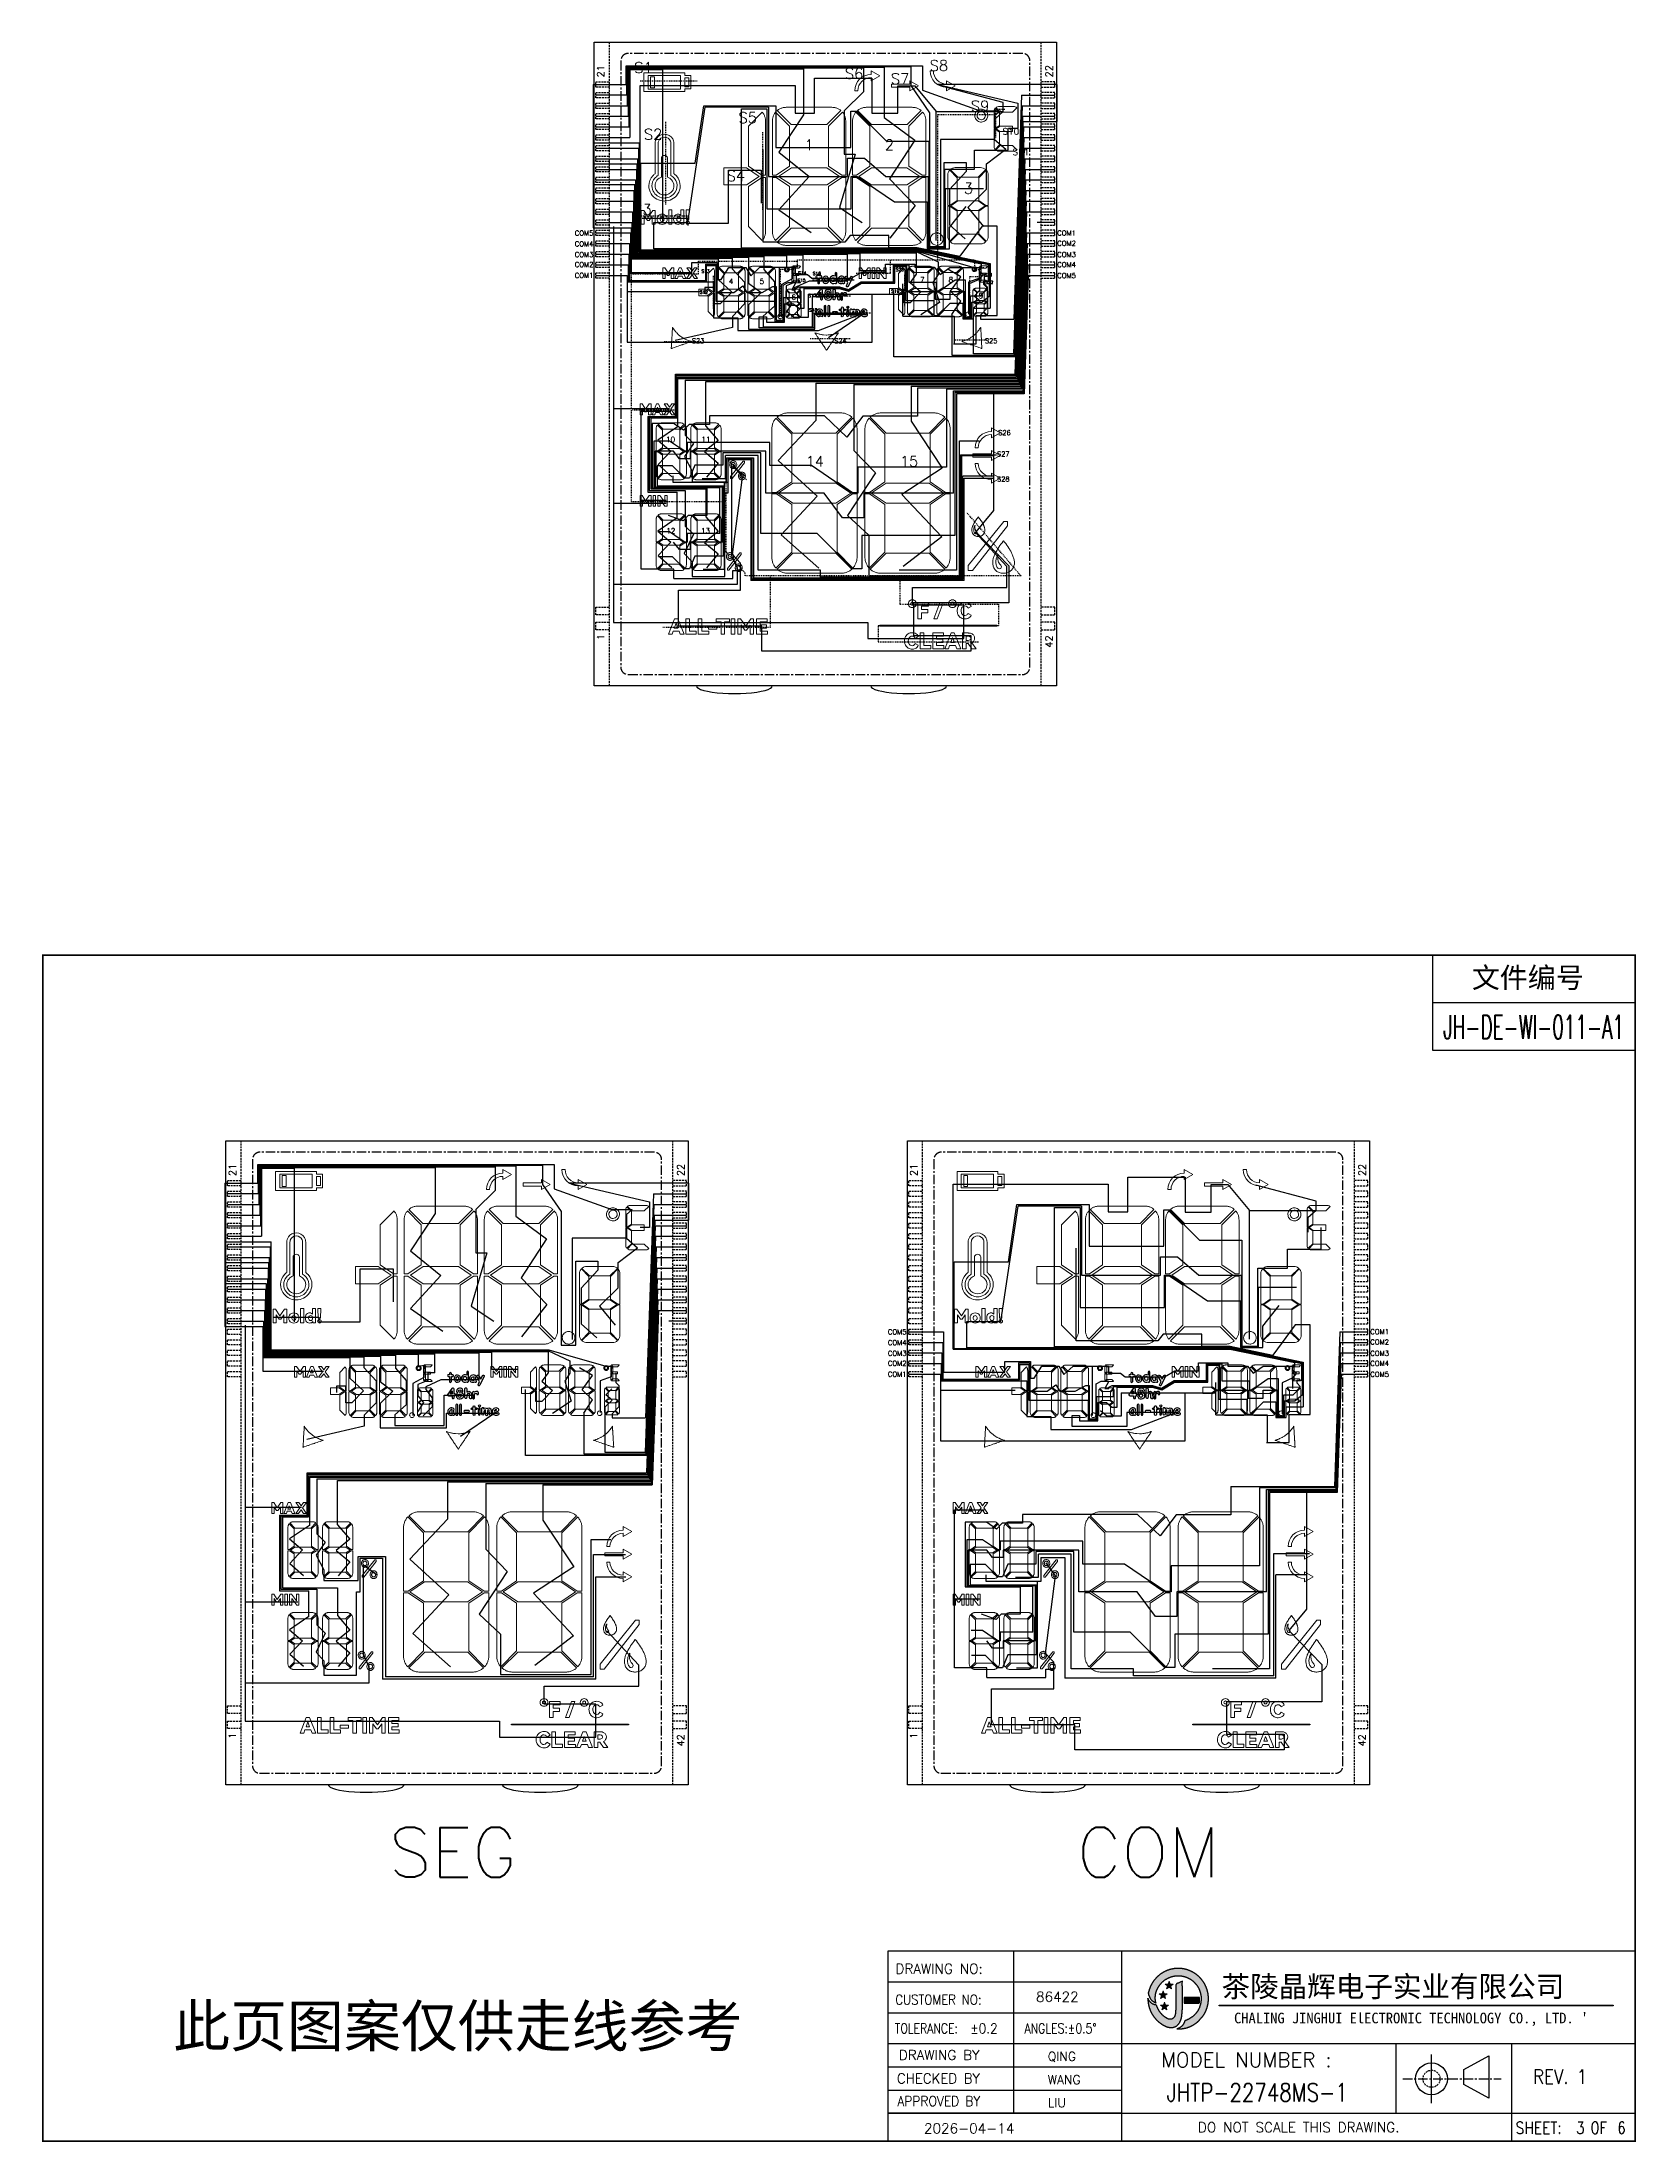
# Model space of a CAD drawing. Header units: millimetres. Extents: x 426 to 1899, y -1707 to -647.
# Drawn here: x 955.2 to 1165.6, y -924.1 to -646.9 of the extents above; entities that cross this region are included whole.
import ezdxf
from ezdxf.enums import TextEntityAlignment as Align

# ---------------------------------------------------------------- set-up
doc = ezdxf.new("R2010")
doc.units = ezdxf.units.MM
doc.linetypes.add('CENTER', pattern=[2, 1.25, -0.25, 0.25, -0.25])
doc.linetypes.add('HIDDEN', pattern=[0.375, 0.25, -0.125])
for name, color, linetype in [('C', 1, 'Continuous'), ('COM', 1, 'Continuous'), ('DL', 11, 'Continuous'), ('SEG', 42, 'Continuous'), ('SPEC', 2, 'Continuous'), ('触摸键', 6, 'Continuous')]:
    doc.layers.add(name, color=color, linetype=linetype)
doc.styles.add('1', font='simhei_0.ttf', dxfattribs={"height": 3})
doc.styles.add('4534', font='simhei_0.ttf')
doc.styles.add('ROMANS', font='ROMANS.shx', dxfattribs={"bigfont": 'AllInOneBig.shx'})
doc.styles.get("Standard").update_dxf_attribs({"font": 'txt', "bigfont": 'AllInOneBig.shx'})
doc.styles.add('样式 1', font='simhei_0.ttf')

msp = doc.modelspace()

# ---------------------------------------------------------------- texts
at = {"style": 'ROMANS'}
for s, height, p in [('21', 0.9457, (1028.993, -650.752)), ('22', 0.9457, (1088.169, -650.752)), ('1', 0.946, (1028.974, -725.437)), ('42', 0.9457, (1088.15, -726.037)), ('21', 0.9457, (980.385, -795.788)), ('22', 0.9457, (1039.562, -795.788)), ('21', 0.9457, (1070.316, -795.788)), ('22', 0.9457, (1129.492, -795.788)), ('42', 0.9457, (1039.543, -871.073)), ('42', 0.9457, (1129.473, -871.073)), ('1', 0.946, (980.366, -870.473)), ('1', 0.946, (1070.297, -870.473))]:
    msp.add_text(s, height=height, rotation=90, dxfattribs=at).set_placement(p, align=Align.MIDDLE)
at = {"layer": 'COM', "color": 5, "style": 'ROMANS'}
for p in [(1026.798, -672.127), (1090.477, -677.727), (1068.121, -817.162), (1131.8, -822.762)]:
    msp.add_text('COM5', height=0.662, dxfattribs=at).set_placement(p, align=Align.MIDDLE)
at = {"layer": 'COM', "color": 4, "style": 'ROMANS'}
for p in [(1026.798, -673.54), (1090.477, -676.288), (1068.121, -818.576), (1131.8, -821.324)]:
    msp.add_text('COM4', height=0.662, dxfattribs=at).set_placement(p, align=Align.MIDDLE)
at = {"layer": 'COM', "color": 1, "style": 'ROMANS'}
for p in [(1090.477, -672.11), (1026.798, -677.71), (1131.8, -817.146), (1068.121, -822.746)]:
    msp.add_text('COM1', height=0.662, dxfattribs=at).set_placement(p, align=Align.MIDDLE)
at = {"layer": 'COM', "color": 2, "style": 'ROMANS'}
for p in [(1090.477, -673.468), (1026.798, -676.268), (1131.8, -818.504), (1068.121, -821.304)]:
    msp.add_text('COM2', height=0.662, dxfattribs=at).set_placement(p, align=Align.MIDDLE)
at = {"layer": 'COM', "color": 3, "style": 'ROMANS'}
for p in [(1026.798, -674.957), (1090.477, -674.957), (1068.121, -819.993), (1131.8, -819.993)]:
    msp.add_text('COM3', height=0.662, dxfattribs=at).set_placement(p, align=Align.MIDDLE)
at = {"layer": 'COM'}
msp.add_text('COM', height=6.5748, dxfattribs=at).set_placement((1091.803, -889.149))
at = {"layer": 'DL', "linetype": 'HIDDEN', "style": 'ROMANS'}
for s, height, p in [('S1', 1.4185, (1034.632, -650.267)), ('S6', 1.4185, (1062.44, -651.056)), ('S7', 1.4185, (1068.507, -651.753)), ('S8', 1.4185, (1073.625, -649.998)), ('S5', 1.4185, (1048.406, -656.883)), ('S9', 1.4185, (1079.064, -655.354)), ('S2', 1.4185, (1035.907, -659.068)), ('S10', 0.8511, (1083.122, -658.697)), ('1', 1.418, (1056.486, -660.48)), ('2', 1.418, (1067.098, -660.48)), ('S11', 0.8511, (1084.448, -661.413)), ('S4', 1.4185, (1046.834, -664.558)), ('3', 1.418, (1077.536, -666.216)), ('S3', 1.4185, (1034.499, -669.012)), ('S13', 0.4255, (1042.823, -677.158)), ('4', 0.697, (1046.208, -678.488)), ('5', 0.697, (1050.253, -678.488)), ('S15', 0.4255, (1055.495, -678.353)), ('S14', 0.4255, (1055.598, -677.394)), ('S16', 0.4255, (1057.517, -677.455)), ('S20', 0.4255, (1068.488, -676.933)), ('7', 0.697, (1071.438, -678.273)), ('8', 0.697, (1075.206, -678.273)), ('S21', 0.4255, (1080.172, -677.635)), ('S22', 0.4255, (1080.264, -678.625)), ('S12', 0.4255, (1042.603, -679.919)), ('6', 0.697, (1054.463, -680.587)), ('S17', 0.4255, (1056.928, -680.364)), ('S19', 0.4255, (1067.866, -679.789)), ('9', 0.697, (1079.18, -680.384)), ('S18', 0.4255, (1057.035, -682.268)), ('S23', 0.6383, (1041.841, -686.343)), ('S24', 0.6383, (1060.627, -686.343)), ('S25', 0.6383, (1080.517, -686.343)), ('S26', 0.6383, (1082.277, -698.458)), ('10', 0.6972, (1038.204, -699.368)), ('11', 0.6972, (1042.885, -699.368)), ('S27', 0.6383, (1082.126, -701.269)), ('14', 1.3944, (1057.245, -702.241)), ('15', 1.3944, (1069.691, -702.241)), ('S28', 0.6383, (1082.126, -704.592)), ('12', 0.6972, (1038.242, -711.422)), ('13', 0.6972, (1042.818, -711.422))]:
    msp.add_text(s, height=height, dxfattribs=at).set_placement(p, align=Align.MIDDLE)
at = {"layer": 'SEG'}
msp.add_text('SEG', height=6.5748, dxfattribs=at).set_placement((1001.012, -889.149))
at = {"layer": 'SPEC', "color": 120}
for s, height, style, p in [('文件编号', 2.706, '样式 1', (1143.969, -771.752)), ('86422', 1.3123, 'ROMANS', (1086.445, -905.579)), ('QING', 1.1873, 'ROMANS', (1088, -913.393)), ('WANG', 1.1873, 'ROMANS', (1088, -916.455)), ('LIU', 1.1873, 'ROMANS', (1088, -919.518)), ('2026-04-14', 1.3123, 'ROMANS', (1071.659, -922.958))]:
    msp.add_text(s, height=height, dxfattribs=dict(at, style=style)).set_placement(p)
at = {"layer": 'SPEC', "color": 120, "style": 'ROMANS', "width": 0.530131}
msp.add_text('JH-DE-WI-011-A1', height=3.12, dxfattribs=at).set_placement((1140.198, -778.475), (1164.063, -778.475), align=Align.FIT)
at = {"layer": 'SPEC', "style": 'ROMANS'}
for s, height, p in [('DRAWING NO:', 1.3123, (1067.885, -901.88)), ('DRAWING BY', 1.3123, (1068.33, -913.265)), ('MODEL NUMBER :', 1.9179, (1102.925, -914.211)), ('DO NOT SCALE THIS DRAWING.', 1.3123, (1107.814, -922.812))]:
    msp.add_text(s, height=height, dxfattribs=at).set_placement(p)
at = {"layer": 'SPEC', "lineweight": 30, "style": '4534'}
msp.add_text('此页图案仅供走线参考', height=5.509, dxfattribs=at).set_placement((972.55, -911.541))
at = {"layer": 'SPEC', "style": 'ROMANS'}
for s, height, width, p in [('CUSTOMER NO:', 1.3123, 0.86, (1067.885, -905.963)), ('TOLERANCE:', 1.3123, 0.8, (1067.813, -909.76)), ('%%P0.2', 1.3123, 0.9, (1077.752, -909.76)), ('ANGLES:%%P0.5%%D', 1.3123, 0.8, (1084.93, -909.76)), ('CHECKED BY', 1.3123, 0.98, (1068.09, -916.367)), ('APPROVED BY', 1.3123, 0.9, (1068.151, -919.356)), ('SHEET:', 1.5748, 0.85, (1149.739, -923.007)), ('OF', 1.5748, 0.8, (1159.634, -923.007))]:
    msp.add_text(s, height=height, dxfattribs=dict(at, width=width)).set_placement(p)
at = {"layer": 'SPEC', "color": 120, "style": 'ROMANS'}
for s, height, width, p in [('REV. 1', 1.8897, 0.85, (1152.041, -916.398)), ('JHTP-22748MS-1', 2.39738, 0.8, (1103.675, -918.753)), ('3', 1.575, 0.8, (1157.751, -923.007)), ('6', 1.575, 0.8, (1163.182, -923.007))]:
    msp.add_text(s, height=height, dxfattribs=dict(at, width=width)).set_placement(p)

# ---------------------------------------------------------------- blocks, each defined once
blk = doc.blocks.new('3')
h = blk.add_hatch(color=150)
h.set_gradient(color1=(59, 131, 247), color2=(30, 113, 246), rotation=15, tint=0.18, name='INVCYLINDER')
edge = h.paths.add_edge_path()
edge.add_spline(control_points=[(5.76, 2.63), (5.82, 2.67), (6.5, 3.36), (6.69, 3.77), (6.96, 4.3), (7.1, 4.88), (7.1, 5.47), (7.1, 5.57), (7.1, 5.68), (7.09, 5.79), (7.01, 6.7), (6.59, 7.55), (5.91, 8.18), (5.23, 8.81), (4.34, 9.16), (3.41, 9.16), (1.74, 9.16), (0.33, 8.04), (-0.13, 6.52), (-0.13, 6.52), (-0.23, 6.19), (-0.23, 6.19), (-0.21, 6.08), (-0.19, 5.79), (0.1, 5.36), (0.24, 5.16), (0.52, 5.04), (0.72, 4.95), (0.62, 5.17), (0.61, 5.49), (0.62, 5.63), (0.7, 7.11), (1.93, 8.27), (3.41, 8.27), (4.03, 8.27), (4.62, 8.07), (5.11, 7.7), (5.42, 7.46), (5.69, 7.14), (5.88, 6.8), (6.07, 6.44), (6.18, 6.03), (6.21, 5.62), (6.21, 5.57), (6.21, 5.52), (6.21, 5.47), (6.21, 5.28), (6.19, 5.1), (6.16, 4.91), (6.16, 4.91), (6.15, 4.91), (6.15, 4.91), (5.97, 4), (5.35, 3.24), (4.49, 2.88), (4.39, 2.85), (4.31, 2.81), (4.22, 2.79), (4.18, 2.61), (4.01, 2), (3.24, 1.78), (3.3, 1.78), (3.36, 1.78), (3.41, 1.78), (4.27, 1.78), (5.1, 2.08), (5.76, 2.63)], knot_values=[0, 0, 0, 0, 1, 1, 1, 2, 2, 2, 3, 3, 3, 4, 4, 4, 5, 5, 5, 6, 6, 6, 7, 7, 7, 8, 8, 8, 9, 9, 9, 10, 10, 10, 11, 11, 11, 12, 12, 12, 13, 13, 13, 14, 14, 14, 15, 15, 15, 16, 16, 16, 17, 17, 17, 18, 18, 18, 19, 19, 19, 20, 20, 20, 21, 21, 21, 22, 22, 22, 22], degree=3, periodic=0)
h = blk.add_hatch(color=150)
h.set_gradient(color1=(44, 122, 246), color2=(30, 113, 246), rotation=15, tint=0.18, name='INVCYLINDER')
edge = h.paths.add_edge_path()
edge.add_spline(control_points=[(3.65, 2.68), (3.65, 2.68), (3.65, 2.68), (3.65, 2.68), (3.65, 2.68), (3.66, 2.69), (3.66, 2.69), (3.7, 2.79), (3.73, 2.87), (3.75, 2.92), (3.75, 2.93), (3.76, 2.95), (3.76, 2.96), (3.76, 2.96), (3.76, 2.97), (3.76, 2.97), (3.8, 3.08), (3.82, 3.22), (3.85, 3.39), (3.85, 3.39), (3.85, 3.4), (3.85, 3.4), (3.88, 3.6), (3.9, 3.82), (3.91, 4.08), (3.91, 4.08), (3.91, 4.11), (3.91, 4.11), (3.93, 4.37), (3.94, 4.64), (3.94, 4.91), (3.94, 5.15), (3.94, 5.39), (3.94, 5.62), (3.94, 6), (3.93, 6.37), (3.92, 6.66), (3.92, 6.94), (3.91, 7.16), (3.91, 7.28), (3.91, 7.28), (3.92, 7.59), (3.92, 7.59), (3.92, 7.59), (3.64, 7.47), (3.64, 7.47), (3.6, 7.45), (3.56, 7.43), (3.53, 7.41), (3.5, 7.4), (3.45, 7.38), (3.44, 7.38), (3.32, 7.37), (3.11, 7.3), (3.11, 7), (3.11, 7), (3.11, 6.72), (3.11, 6.72), (3.11, 6.3), (3.11, 5.48), (3.11, 4.82), (3.11, 4.36), (3.11, 4.04), (3.1, 3.9), (3.1, 3.86), (3.1, 3.84), (3.1, 3.83), (3.07, 3.58), (3.02, 3.32), (2.85, 3.13), (2.74, 3.01), (2.61, 2.96), (2.46, 2.96), (2.32, 2.96), (2.17, 3.01), (2.01, 3.1), (1.5, 3.4), (1.12, 3.84), (0.85, 4.47), (0.82, 4.55), (0.79, 4.62), (0.76, 4.7), (0.25, 4.7), (-0.1, 5.2), (-0.1, 5.2), (-0.19, 5.32), (-0.24, 5.44), (-0.28, 5.54), (-0.28, 5.52), (-0.28, 5.49), (-0.28, 5.47), (-0.28, 3.93), (0.69, 2.54), (2.13, 2.01), (2.13, 2.01), (2.46, 1.95), (2.7, 1.97), (3.23, 2.02), (3.51, 2.4), (3.65, 2.68)], knot_values=[0, 0, 0, 0, 1, 1, 1, 2, 2, 2, 3, 3, 3, 4, 4, 4, 5, 5, 5, 6, 6, 6, 7, 7, 7, 8, 8, 8, 9, 9, 9, 10, 10, 10, 11, 11, 11, 12, 12, 12, 13, 13, 13, 14, 14, 14, 15, 15, 15, 16, 16, 16, 17, 17, 17, 18, 18, 18, 19, 19, 19, 20, 20, 20, 21, 21, 21, 22, 22, 22, 23, 23, 23, 24, 24, 24, 25, 25, 25, 26, 26, 26, 27, 27, 27, 28, 28, 28, 29, 29, 29, 30, 30, 30, 31, 31, 31, 32, 32, 32, 33, 33, 33, 33], degree=3, periodic=0)
h = blk.add_hatch(color=150)
h.set_gradient(color1=(40, 119, 246), color2=(10, 96, 235), centered=1, tint=0.79, name='SPHERICAL')
edge = h.paths.add_edge_path()
edge.add_spline(control_points=[(6.02, 5.62), (6.02, 5.62), (4.13, 5.62), (4.13, 5.62), (4.13, 5.39), (4.13, 5.15), (4.13, 4.91), (4.13, 4.91), (5.97, 4.91), (5.97, 4.91), (6, 5.1), (6.02, 5.28), (6.02, 5.47), (6.02, 5.52), (6.02, 5.57), (6.02, 5.62)], knot_values=[0, 0, 0, 0, 1, 1, 1, 2, 2, 2, 3, 3, 3, 4, 4, 4, 5, 5, 5, 5], degree=3, periodic=0)
h = blk.add_hatch(color=150)
h.set_gradient(color1=(59, 131, 247), color2=(30, 113, 246), rotation=15, tint=0.18, name='INVCYLINDER')
h.paths.add_polyline_path([(8.41, 4.61), (8.41, 4.68), (56.42, 4.68), (56.42, 4.61)])
at = {"layer": 'SEG', "true_color": 0xe50011}
h = blk.add_hatch(color=12, dxfattribs=at)
h.dxf.hatch_style = 2
h.paths.add_polyline_path([(2.3, 7.61), (2.43, 7.27), (2.79, 7.26), (2.5, 7.04), (2.6, 6.69), (2.3, 6.89), (2, 6.69), (2.1, 7.04), (1.82, 7.26), (2.18, 7.27)])
h = blk.add_hatch(color=12, dxfattribs=at)
h.dxf.hatch_style = 2
h.paths.add_polyline_path([(1.74, 5.05), (1.87, 4.71), (2.23, 4.69), (1.94, 4.47), (2.04, 4.12), (1.74, 4.33), (1.44, 4.12), (1.54, 4.47), (1.26, 4.69), (1.62, 4.71)])
at = {"layer": '触摸键', "true_color": 0xe50011}
h = blk.add_hatch(color=12, dxfattribs=at)
h.dxf.hatch_style = 2
h.paths.add_polyline_path([(1.57, 6.43), (1.7, 6.09), (2.06, 6.08), (1.78, 5.86), (1.88, 5.51), (1.57, 5.71), (1.27, 5.51), (1.37, 5.86), (1.09, 6.08), (1.45, 6.09)])
at = {"color": 152, "true_color": 0x0852c9}
for points in [[(5.76, 2.63), (5.79, 2.65), (5.81, 2.68), (5.84, 2.7), (5.86, 2.73), (5.89, 2.75), (5.91, 2.78), (5.94, 2.8), (5.96, 2.83), (5.99, 2.85), (6.01, 2.88), (6.04, 2.91), (6.06, 2.93), (6.08, 2.96), (6.11, 2.98), (6.13, 3.01), (6.15, 3.04), (6.18, 3.06), (6.2, 3.09), (6.22, 3.12), (6.25, 3.14), (6.27, 3.17), (6.29, 3.2), (6.32, 3.22), (6.34, 3.25), (6.36, 3.28), (6.38, 3.31), (6.4, 3.33), (6.43, 3.36), (6.45, 3.39), (6.47, 3.42), (6.49, 3.45), (6.51, 3.48), (6.53, 3.5), (6.55, 3.53), (6.57, 3.56), (6.59, 3.59), (6.61, 3.62), (6.63, 3.65), (6.64, 3.68), (6.66, 3.72), (6.67, 3.75), (6.69, 3.77), (6.7, 3.81), (6.72, 3.84), (6.73, 3.87), (6.75, 3.9), (6.76, 3.93), (6.78, 3.97), (6.79, 4), (6.81, 4.03), (6.82, 4.06), (6.83, 4.1), (6.85, 4.13), (6.86, 4.16), (6.87, 4.19), (6.88, 4.23), (6.9, 4.26), (6.91, 4.29), (6.92, 4.33), (6.93, 4.36), (6.94, 4.4), (6.95, 4.43), (6.96, 4.46), (6.97, 4.5), (6.98, 4.53), (6.99, 4.57), (7, 4.6), (7, 4.63), (7.01, 4.67), (7.02, 4.7), (7.03, 4.74), (7.03, 4.77), (7.04, 4.81), (7.05, 4.84), (7.05, 4.88), (7.06, 4.91), (7.06, 4.95), (7.07, 4.98), (7.07, 5.02), (7.08, 5.05), (7.08, 5.09), (7.08, 5.12), (7.09, 5.16), (7.09, 5.19), (7.09, 5.23), (7.09, 5.26), (7.1, 5.3), (7.1, 5.33), (7.1, 5.37), (7.1, 5.4), (7.1, 5.44), (7.1, 5.47), (7.1, 5.5), (7.1, 5.54), (7.1, 5.58), (7.1, 5.61), (7.1, 5.65), (7.09, 5.68), (7.09, 5.72), (7.09, 5.75), (7.09, 5.79), (7.09, 5.79), (7.08, 5.82), (7.08, 5.86), (7.08, 5.89), (7.07, 5.93), (7.07, 5.96), (7.06, 6), (7.06, 6.03), (7.05, 6.07), (7.05, 6.1), (7.04, 6.14), (7.03, 6.17), (7.03, 6.21), (7.02, 6.24), (7.01, 6.27), (7, 6.31), (7, 6.34), (6.99, 6.38), (6.98, 6.41), (6.97, 6.45), (6.96, 6.48), (6.95, 6.51), (6.94, 6.55), (6.93, 6.58), (6.92, 6.62), (6.91, 6.65), (6.9, 6.68), (6.88, 6.72), (6.87, 6.75), (6.86, 6.78), (6.85, 6.81), (6.83, 6.85), (6.82, 6.88), (6.81, 6.91), (6.79, 6.95), (6.78, 6.98), (6.76, 7.01), (6.75, 7.04), (6.73, 7.07), (6.72, 7.11), (6.7, 7.14), (6.69, 7.17), (6.67, 7.2), (6.65, 7.23), (6.64, 7.26), (6.62, 7.29), (6.6, 7.32), (6.58, 7.35), (6.57, 7.38), (6.55, 7.41), (6.53, 7.44), (6.51, 7.47), (6.49, 7.5), (6.47, 7.53), (6.45, 7.56), (6.43, 7.59), (6.41, 7.62), (6.39, 7.65), (6.37, 7.68), (6.35, 7.7), (6.32, 7.73), (6.3, 7.76), (6.28, 7.79), (6.26, 7.81), (6.24, 7.84), (6.21, 7.87), (6.19, 7.9), (6.17, 7.92), (6.14, 7.95), (6.12, 7.97), (6.1, 8), (6.07, 8.03), (6.05, 8.05), (6.02, 8.08), (6, 8.1), (5.97, 8.13), (5.95, 8.15), (5.92, 8.17), (5.91, 8.18), (5.89, 8.2), (5.86, 8.23), (5.83, 8.25), (5.81, 8.27), (5.78, 8.3), (5.75, 8.32), (5.73, 8.34), (5.7, 8.36), (5.67, 8.39), (5.64, 8.41), (5.61, 8.43), (5.59, 8.45), (5.56, 8.47), (5.53, 8.49), (5.5, 8.51), (5.47, 8.53), (5.44, 8.55), (5.41, 8.57), (5.38, 8.59), (5.35, 8.61), (5.32, 8.63), (5.29, 8.64), (5.26, 8.66), (5.23, 8.68), (5.2, 8.7), (5.17, 8.71), (5.14, 8.73), (5.11, 8.75), (5.07, 8.76), (5.04, 8.78), (5.01, 8.79), (4.98, 8.81), (4.95, 8.82), (4.91, 8.84), (4.88, 8.85), (4.85, 8.87), (4.82, 8.88), (4.78, 8.89), (4.75, 8.91), (4.72, 8.92), (4.69, 8.93), (4.65, 8.94), (4.62, 8.96), (4.59, 8.97), (4.55, 8.98), (4.52, 8.99), (4.48, 9), (4.45, 9.01), (4.42, 9.02), (4.38, 9.03), (4.35, 9.04), (4.31, 9.05), (4.28, 9.06), (4.25, 9.06), (4.21, 9.07), (4.18, 9.08), (4.14, 9.09), (4.11, 9.09), (4.07, 9.1), (4.04, 9.1), (4, 9.11), (3.97, 9.12), (3.93, 9.12), (3.9, 9.13), (3.86, 9.13), (3.83, 9.13), (3.79, 9.14), (3.76, 9.14), (3.72, 9.15), (3.69, 9.15), (3.65, 9.15), (3.62, 9.15), (3.58, 9.15), (3.55, 9.16), (3.51, 9.16), (3.48, 9.16), (3.44, 9.16), (3.41, 9.16), (3.38, 9.16), (3.34, 9.16), (3.3, 9.16), (3.27, 9.16), (3.23, 9.15), (3.2, 9.15), (3.16, 9.15), (3.13, 9.15), (3.09, 9.14), (3.06, 9.14), (3.02, 9.14), (2.99, 9.13), (2.95, 9.13), (2.92, 9.13), (2.88, 9.12), (2.85, 9.12), (2.81, 9.11), (2.78, 9.1), (2.74, 9.1), (2.71, 9.09), (2.67, 9.08), (2.64, 9.08), (2.61, 9.07), (2.57, 9.06), (2.54, 9.05), (2.5, 9.05), (2.47, 9.04), (2.43, 9.03), (2.4, 9.02), (2.37, 9.01), (2.33, 9), (2.3, 8.99), (2.26, 8.98), (2.23, 8.96), (2.2, 8.95), (2.16, 8.94), (2.13, 8.93), (2.1, 8.92), (2.07, 8.9), (2.03, 8.89), (2, 8.88), (1.97, 8.86), (1.94, 8.85), (1.9, 8.84), (1.87, 8.82), (1.84, 8.81), (1.81, 8.79), (1.78, 8.78), (1.74, 8.76), (1.71, 8.74), (1.68, 8.73), (1.65, 8.71), (1.62, 8.69), (1.59, 8.68), (1.56, 8.66), (1.53, 8.64), (1.5, 8.62), (1.47, 8.6), (1.44, 8.58), (1.41, 8.57), (1.38, 8.55), (1.35, 8.53), (1.32, 8.51), (1.29, 8.49), (1.26, 8.47), (1.23, 8.45), (1.2, 8.42), (1.18, 8.4), (1.15, 8.38), (1.12, 8.36), (1.09, 8.34), (1.07, 8.31), (1.04, 8.29), (1.01, 8.27), (0.99, 8.25), (0.96, 8.22), (0.93, 8.2), (0.91, 8.18), (0.88, 8.15), (0.86, 8.13), (0.83, 8.1), (0.8, 8.08), (0.78, 8.05), (0.76, 8.03), (0.73, 8), (0.71, 7.98), (0.68, 7.95), (0.66, 7.92), (0.64, 7.9), (0.61, 7.87), (0.59, 7.84), (0.57, 7.82), (0.55, 7.79), (0.52, 7.76), (0.5, 7.73), (0.48, 7.71), (0.46, 7.68), (0.44, 7.65), (0.42, 7.62), (0.4, 7.59), (0.38, 7.56), (0.36, 7.53), (0.34, 7.5), (0.32, 7.48), (0.3, 7.45), (0.28, 7.42), (0.26, 7.39), (0.24, 7.36), (0.22, 7.32), (0.21, 7.29), (0.19, 7.26), (0.17, 7.23), (0.16, 7.2), (0.14, 7.17), (0.12, 7.14), (0.11, 7.11), (0.09, 7.08), (0.08, 7.04), (0.06, 7.01), (0.05, 6.98), (0.03, 6.95), (0.02, 6.92), (0, 6.88), (-0.01, 6.85), (-0.02, 6.82), (-0.04, 6.78), (-0.05, 6.75), (-0.06, 6.72), (-0.07, 6.68), (-0.08, 6.65), (-0.09, 6.62), (-0.11, 6.58), (-0.12, 6.55), (-0.13, 6.52), (-0.13, 6.52), (-0.14, 6.48), (-0.15, 6.45), (-0.16, 6.42), (-0.17, 6.38), (-0.18, 6.35), (-0.19, 6.31), (-0.2, 6.28), (-0.21, 6.25), (-0.22, 6.21), (-0.23, 6.19), (-0.23, 6.16), (-0.22, 6.12), (-0.22, 6.09), (-0.21, 6.06), (-0.2, 6.02), (-0.19, 5.99), (-0.19, 5.95), (-0.18, 5.92), (-0.17, 5.88), (-0.15, 5.85), (-0.14, 5.82), (-0.13, 5.78), (-0.12, 5.75), (-0.1, 5.72), (-0.09, 5.69), (-0.07, 5.66), (-0.06, 5.62), (-0.04, 5.59), (-0.02, 5.56), (-0.01, 5.53), (0.01, 5.5), (0.03, 5.47), (0.05, 5.44), (0.07, 5.41), (0.09, 5.38), (0.1, 5.36), (0.12, 5.33), (0.15, 5.3), (0.17, 5.28), (0.2, 5.25), (0.22, 5.23), (0.25, 5.21), (0.28, 5.19), (0.31, 5.17), (0.33, 5.15), (0.36, 5.13), (0.4, 5.11), (0.43, 5.09), (0.46, 5.07), (0.49, 5.06), (0.52, 5.04), (0.55, 5.03), (0.58, 5.01), (0.62, 5), (0.65, 4.98), (0.68, 4.97), (0.71, 4.95), (0.72, 4.95), (0.7, 4.99), (0.69, 5.02), (0.68, 5.05), (0.67, 5.09), (0.66, 5.12), (0.65, 5.16), (0.65, 5.19), (0.64, 5.22), (0.63, 5.26), (0.63, 5.29), (0.63, 5.33), (0.62, 5.37), (0.62, 5.4), (0.62, 5.44), (0.62, 5.47), (0.62, 5.51), (0.62, 5.54), (0.62, 5.58), (0.62, 5.61), (0.62, 5.63), (0.62, 5.67), (0.62, 5.7), (0.62, 5.74), (0.63, 5.77), (0.63, 5.81), (0.64, 5.84), (0.64, 5.88), (0.65, 5.91), (0.65, 5.95), (0.66, 5.98), (0.67, 6.02), (0.67, 6.05), (0.68, 6.09), (0.69, 6.12), (0.7, 6.16), (0.7, 6.19), (0.71, 6.22), (0.72, 6.26), (0.73, 6.29), (0.74, 6.33), (0.76, 6.36), (0.77, 6.39), (0.78, 6.43), (0.79, 6.46), (0.8, 6.49), (0.82, 6.52), (0.83, 6.56), (0.84, 6.59), (0.86, 6.62), (0.87, 6.65), (0.89, 6.69), (0.9, 6.72), (0.92, 6.75), (0.94, 6.78), (0.95, 6.81), (0.97, 6.84), (0.99, 6.87), (1.01, 6.9), (1.02, 6.93), (1.04, 6.96), (1.06, 6.99), (1.08, 7.02), (1.1, 7.05), (1.12, 7.08), (1.14, 7.11), (1.16, 7.14), (1.18, 7.17), (1.21, 7.19), (1.23, 7.22), (1.25, 7.25), (1.27, 7.28), (1.3, 7.3), (1.32, 7.33), (1.34, 7.36), (1.37, 7.38), (1.39, 7.41), (1.42, 7.43), (1.44, 7.46), (1.47, 7.48), (1.49, 7.51), (1.52, 7.53), (1.54, 7.55), (1.57, 7.58), (1.6, 7.6), (1.62, 7.62), (1.65, 7.65), (1.68, 7.67), (1.71, 7.69), (1.73, 7.71), (1.76, 7.73), (1.79, 7.75), (1.82, 7.77), (1.85, 7.79), (1.88, 7.81), (1.91, 7.83), (1.94, 7.85), (1.97, 7.87), (2, 7.89), (2.03, 7.9), (2.06, 7.92), (2.09, 7.94), (2.12, 7.95), (2.15, 7.97), (2.19, 7.99), (2.22, 8), (2.25, 8.02), (2.28, 8.03), (2.31, 8.05), (2.35, 8.06), (2.38, 8.07), (2.41, 8.09), (2.45, 8.1), (2.48, 8.11), (2.51, 8.12), (2.55, 8.13), (2.58, 8.14), (2.61, 8.15), (2.65, 8.16), (2.68, 8.17), (2.71, 8.18), (2.75, 8.19), (2.78, 8.2), (2.82, 8.21), (2.85, 8.21), (2.89, 8.22), (2.92, 8.23), (2.96, 8.23), (2.99, 8.24), (3.03, 8.24), (3.06, 8.25), (3.1, 8.25), (3.13, 8.25), (3.17, 8.26), (3.2, 8.26), (3.24, 8.26), (3.27, 8.27), (3.31, 8.27), (3.34, 8.27), (3.38, 8.27), (3.41, 8.27), (3.45, 8.27), (3.48, 8.27), (3.52, 8.27), (3.55, 8.27), (3.59, 8.26), (3.62, 8.26), (3.66, 8.26), (3.69, 8.25), (3.73, 8.25), (3.76, 8.25), (3.8, 8.24), (3.83, 8.24), (3.87, 8.23), (3.9, 8.23), (3.94, 8.22), (3.97, 8.21), (4.01, 8.21), (4.04, 8.2), (4.08, 8.19), (4.11, 8.18), (4.14, 8.17), (4.18, 8.16), (4.21, 8.15), (4.25, 8.14), (4.28, 8.13), (4.31, 8.12), (4.35, 8.11), (4.38, 8.1), (4.41, 8.08), (4.45, 8.07), (4.48, 8.06), (4.51, 8.05), (4.54, 8.03), (4.58, 8.02), (4.61, 8), (4.64, 7.99), (4.67, 7.97), (4.7, 7.95), (4.73, 7.94), (4.76, 7.92), (4.79, 7.9), (4.83, 7.89), (4.86, 7.87), (4.89, 7.85), (4.92, 7.83), (4.95, 7.81), (4.97, 7.79), (5, 7.77), (5.03, 7.75), (5.06, 7.73), (5.09, 7.71), (5.11, 7.7), (5.14, 7.67), (5.16, 7.65), (5.19, 7.63), (5.22, 7.61), (5.25, 7.58), (5.27, 7.56), (5.3, 7.54), (5.32, 7.51), (5.35, 7.49), (5.37, 7.46), (5.4, 7.44), (5.42, 7.41), (5.45, 7.39), (5.47, 7.36), (5.5, 7.34), (5.52, 7.31), (5.54, 7.28), (5.57, 7.26), (5.59, 7.23), (5.61, 7.2), (5.63, 7.17), (5.65, 7.15), (5.67, 7.12), (5.69, 7.09), (5.72, 7.06), (5.73, 7.03), (5.75, 7), (5.77, 6.97), (5.79, 6.94), (5.81, 6.91), (5.83, 6.88), (5.85, 6.85), (5.86, 6.82), (5.88, 6.8), (5.89, 6.77), (5.91, 6.74), (5.92, 6.7), (5.94, 6.67), (5.95, 6.64), (5.97, 6.61), (5.98, 6.58), (6, 6.54), (6.01, 6.51), (6.02, 6.48), (6.04, 6.44), (6.05, 6.41), (6.06, 6.38), (6.07, 6.34), (6.08, 6.31), (6.09, 6.28), (6.1, 6.24), (6.11, 6.21), (6.12, 6.17), (6.13, 6.14), (6.14, 6.11), (6.14, 6.07), (6.15, 6.04), (6.16, 6), (6.17, 5.97), (6.17, 5.93), (6.18, 5.9), (6.18, 5.86), (6.19, 5.83), (6.19, 5.79), (6.2, 5.76), (6.2, 5.72), (6.2, 5.69), (6.2, 5.65), (6.21, 5.62), (6.21, 5.58), (6.21, 5.55), (6.21, 5.51), (6.21, 5.48), (6.21, 5.47), (6.21, 5.43), (6.21, 5.4), (6.21, 5.36), (6.21, 5.33), (6.21, 5.29), (6.2, 5.26), (6.2, 5.22), (6.2, 5.19), (6.19, 5.15), (6.19, 5.12), (6.18, 5.08), (6.18, 5.05), (6.17, 5.01), (6.17, 4.98), (6.16, 4.94), (6.16, 4.91), (6.15, 4.91), (6.15, 4.87), (6.14, 4.84), (6.13, 4.8), (6.12, 4.77), (6.11, 4.73), (6.1, 4.7), (6.09, 4.67), (6.08, 4.63), (6.07, 4.6), (6.06, 4.57), (6.05, 4.53), (6.04, 4.5), (6.03, 4.47), (6.01, 4.43), (6, 4.4), (5.99, 4.37), (5.97, 4.34), (5.96, 4.3), (5.94, 4.27), (5.93, 4.24), (5.91, 4.21), (5.9, 4.18), (5.88, 4.15), (5.86, 4.11), (5.85, 4.08), (5.83, 4.05), (5.81, 4.02), (5.79, 3.99), (5.77, 3.96), (5.75, 3.93), (5.73, 3.9), (5.71, 3.87), (5.69, 3.85), (5.67, 3.82), (5.65, 3.79), (5.63, 3.76), (5.61, 3.73), (5.59, 3.71), (5.56, 3.68), (5.54, 3.65), (5.52, 3.62), (5.49, 3.6), (5.47, 3.57), (5.45, 3.55), (5.42, 3.52), (5.4, 3.5), (5.37, 3.47), (5.35, 3.45), (5.32, 3.42), (5.3, 3.4), (5.27, 3.37), (5.24, 3.35), (5.22, 3.33), (5.19, 3.31), (5.16, 3.28), (5.13, 3.26), (5.11, 3.24), (5.08, 3.22), (5.05, 3.2), (5.02, 3.18), (4.99, 3.16), (4.96, 3.14), (4.93, 3.12), (4.9, 3.1), (4.87, 3.08), (4.84, 3.06), (4.81, 3.04), (4.78, 3.03), (4.75, 3.01), (4.72, 2.99), (4.69, 2.98), (4.66, 2.96), (4.62, 2.95), (4.59, 2.93), (4.56, 2.92), (4.53, 2.9), (4.5, 2.89), (4.49, 2.88), (4.45, 2.87), (4.42, 2.86), (4.39, 2.84), (4.35, 2.83), (4.32, 2.82), (4.29, 2.81), (4.25, 2.8), (4.22, 2.79), (4.22, 2.79), (4.21, 2.75), (4.2, 2.72), (4.19, 2.68), (4.18, 2.65), (4.17, 2.62), (4.16, 2.58), (4.14, 2.55), (4.13, 2.52), (4.12, 2.49), (4.1, 2.46), (4.08, 2.42), (4.07, 2.39), (4.05, 2.36), (4.03, 2.33), (4.01, 2.31), (3.99, 2.28), (3.97, 2.25), (3.94, 2.22), (3.92, 2.19), (3.9, 2.17), (3.87, 2.14), (3.85, 2.12), (3.82, 2.09), (3.79, 2.07), (3.77, 2.05), (3.74, 2.03), (3.71, 2.01), (3.68, 1.99), (3.65, 1.97), (3.62, 1.95), (3.59, 1.93), (3.56, 1.91), (3.53, 1.9), (3.5, 1.88), (3.47, 1.87), (3.43, 1.85), (3.4, 1.84), (3.37, 1.82), (3.34, 1.81), (3.3, 1.8), (3.27, 1.79), (3.24, 1.78), (3.28, 1.78), (3.32, 1.78), (3.35, 1.78), (3.39, 1.78), (3.41, 1.78), (3.45, 1.78), (3.48, 1.78), (3.52, 1.78), (3.55, 1.78), (3.59, 1.78), (3.62, 1.79), (3.66, 1.79), (3.69, 1.79), (3.73, 1.79), (3.76, 1.8), (3.8, 1.8), (3.83, 1.8), (3.87, 1.81), (3.9, 1.81), (3.94, 1.82), (3.97, 1.82), (4.01, 1.83), (4.04, 1.84), (4.08, 1.84), (4.11, 1.85), (4.15, 1.85), (4.18, 1.86), (4.22, 1.87), (4.25, 1.88), (4.28, 1.89), (4.32, 1.89), (4.35, 1.9), (4.39, 1.91), (4.42, 1.92), (4.46, 1.93), (4.49, 1.94), (4.52, 1.95), (4.56, 1.96), (4.59, 1.97), (4.62, 1.99), (4.66, 2), (4.69, 2.01), (4.72, 2.02), (4.76, 2.04), (4.79, 2.05), (4.82, 2.06), (4.85, 2.08), (4.89, 2.09), (4.92, 2.1), (4.95, 2.12), (4.98, 2.13), (5.01, 2.15), (5.05, 2.16), (5.08, 2.18), (5.11, 2.2), (5.14, 2.21), (5.17, 2.23), (5.2, 2.25), (5.23, 2.26), (5.26, 2.28), (5.29, 2.3), (5.32, 2.32), (5.35, 2.34), (5.38, 2.35), (5.41, 2.37), (5.44, 2.39), (5.47, 2.41), (5.5, 2.43), (5.53, 2.45), (5.56, 2.47), (5.59, 2.49), (5.62, 2.51), (5.65, 2.54), (5.67, 2.56), (5.7, 2.58), (5.73, 2.6), (5.76, 2.62)], [(3.65, 2.68), (3.65, 2.68), (3.66, 2.69), (3.67, 2.72), (3.69, 2.75), (3.7, 2.79), (3.71, 2.82), (3.73, 2.85), (3.74, 2.88), (3.75, 2.92), (3.75, 2.92), (3.76, 2.95), (3.76, 2.96), (3.76, 2.97), (3.77, 3), (3.78, 3.04), (3.79, 3.07), (3.8, 3.1), (3.8, 3.14), (3.81, 3.17), (3.82, 3.21), (3.82, 3.24), (3.83, 3.28), (3.84, 3.31), (3.84, 3.35), (3.85, 3.38), (3.85, 3.39), (3.85, 3.4), (3.85, 3.44), (3.86, 3.47), (3.86, 3.51), (3.87, 3.54), (3.87, 3.58), (3.87, 3.61), (3.88, 3.65), (3.88, 3.69), (3.89, 3.72), (3.89, 3.76), (3.89, 3.79), (3.89, 3.83), (3.9, 3.86), (3.9, 3.9), (3.9, 3.93), (3.9, 3.97), (3.91, 4), (3.91, 4.04), (3.91, 4.07), (3.91, 4.08), (3.91, 4.11), (3.92, 4.15), (3.92, 4.18), (3.92, 4.22), (3.92, 4.25), (3.92, 4.29), (3.92, 4.32), (3.93, 4.36), (3.93, 4.39), (3.93, 4.43), (3.93, 4.46), (3.93, 4.5), (3.93, 4.53), (3.93, 4.57), (3.93, 4.61), (3.93, 4.64), (3.94, 4.68), (3.94, 4.71), (3.94, 4.75), (3.94, 4.78), (3.94, 4.82), (3.94, 4.85), (3.94, 4.89), (3.94, 4.91), (3.94, 4.95), (3.94, 4.99), (3.94, 5.02), (3.94, 5.06), (3.94, 5.09), (3.94, 5.13), (3.94, 5.16), (3.94, 5.2), (3.94, 5.23), (3.94, 5.27), (3.94, 5.3), (3.94, 5.34), (3.94, 5.37), (3.94, 5.41), (3.94, 5.44), (3.94, 5.48), (3.94, 5.52), (3.94, 5.55), (3.94, 5.59), (3.94, 5.62), (3.94, 5.65), (3.94, 5.69), (3.94, 5.72), (3.94, 5.76), (3.94, 5.79), (3.94, 5.83), (3.94, 5.86), (3.94, 5.9), (3.94, 5.94), (3.94, 5.97), (3.94, 6.01), (3.94, 6.04), (3.93, 6.08), (3.93, 6.11), (3.93, 6.15), (3.93, 6.18), (3.93, 6.22), (3.93, 6.25), (3.93, 6.29), (3.93, 6.32), (3.93, 6.36), (3.93, 6.39), (3.93, 6.43), (3.93, 6.46), (3.93, 6.5), (3.93, 6.54), (3.92, 6.57), (3.92, 6.61), (3.92, 6.64), (3.92, 6.66), (3.92, 6.7), (3.92, 6.74), (3.92, 6.77), (3.92, 6.81), (3.92, 6.84), (3.92, 6.88), (3.92, 6.91), (3.92, 6.95), (3.92, 6.98), (3.91, 7.02), (3.91, 7.05), (3.91, 7.09), (3.91, 7.12), (3.91, 7.16), (3.91, 7.19), (3.91, 7.23), (3.91, 7.26), (3.91, 7.28), (3.92, 7.59), (3.64, 7.47), (3.61, 7.45), (3.58, 7.44), (3.54, 7.42), (3.53, 7.41), (3.49, 7.4), (3.46, 7.38), (3.44, 7.38), (3.4, 7.37), (3.37, 7.36), (3.33, 7.35), (3.3, 7.34), (3.27, 7.33), (3.24, 7.31), (3.21, 7.28), (3.19, 7.26), (3.17, 7.23), (3.15, 7.2), (3.14, 7.17), (3.13, 7.13), (3.12, 7.1), (3.11, 7.06), (3.11, 7.03), (3.11, 7), (3.11, 6.72), (3.11, 6.69), (3.11, 6.65), (3.11, 6.62), (3.11, 6.58), (3.11, 6.55), (3.11, 6.51), (3.11, 6.48), (3.11, 6.44), (3.11, 6.4), (3.11, 6.37), (3.11, 6.33), (3.11, 6.3), (3.11, 6.26), (3.11, 6.23), (3.11, 6.19), (3.11, 6.16), (3.11, 6.12), (3.11, 6.09), (3.11, 6.05), (3.11, 6.02), (3.11, 5.98), (3.11, 5.95), (3.11, 5.91), (3.11, 5.88), (3.11, 5.84), (3.11, 5.8), (3.11, 5.77), (3.11, 5.73), (3.11, 5.7), (3.11, 5.66), (3.11, 5.63), (3.11, 5.59), (3.11, 5.56), (3.11, 5.52), (3.11, 5.49), (3.11, 5.45), (3.11, 5.42), (3.11, 5.38), (3.11, 5.35), (3.11, 5.31), (3.11, 5.28), (3.11, 5.24), (3.11, 5.2), (3.11, 5.17), (3.11, 5.13), (3.11, 5.1), (3.11, 5.06), (3.11, 5.03), (3.11, 4.99), (3.11, 4.96), (3.11, 4.92), (3.11, 4.89), (3.11, 4.85), (3.11, 4.82), (3.11, 4.78), (3.11, 4.75), (3.11, 4.71), (3.11, 4.68), (3.11, 4.64), (3.11, 4.61), (3.11, 4.57), (3.11, 4.54), (3.11, 4.5), (3.11, 4.47), (3.11, 4.43), (3.11, 4.39), (3.11, 4.36), (3.11, 4.32), (3.11, 4.29), (3.11, 4.25), (3.11, 4.22), (3.11, 4.18), (3.11, 4.15), (3.11, 4.11), (3.11, 4.08), (3.1, 4.04), (3.1, 4.01), (3.1, 3.97), (3.1, 3.94), (3.1, 3.9), (3.1, 3.9), (3.1, 3.86), (3.1, 3.83), (3.1, 3.83), (3.1, 3.79), (3.09, 3.76), (3.09, 3.72), (3.08, 3.69), (3.07, 3.65), (3.07, 3.62), (3.06, 3.58), (3.05, 3.55), (3.05, 3.51), (3.04, 3.48), (3.03, 3.45), (3.01, 3.41), (3, 3.38), (2.99, 3.35), (2.97, 3.31), (2.96, 3.28), (2.94, 3.25), (2.92, 3.22), (2.9, 3.19), (2.88, 3.17), (2.86, 3.14), (2.85, 3.13), (2.82, 3.11), (2.8, 3.08), (2.77, 3.06), (2.74, 3.04), (2.71, 3.02), (2.68, 3.01), (2.65, 2.99), (2.61, 2.98), (2.58, 2.97), (2.54, 2.96), (2.51, 2.96), (2.47, 2.96), (2.46, 2.96), (2.42, 2.96), (2.39, 2.96), (2.35, 2.97), (2.32, 2.97), (2.28, 2.98), (2.25, 2.99), (2.21, 3), (2.18, 3.01), (2.15, 3.03), (2.12, 3.04), (2.08, 3.06), (2.05, 3.07), (2.02, 3.09), (2.01, 3.1), (1.98, 3.12), (1.95, 3.13), (1.92, 3.15), (1.89, 3.17), (1.86, 3.19), (1.83, 3.21), (1.8, 3.23), (1.77, 3.25), (1.75, 3.27), (1.72, 3.29), (1.69, 3.32), (1.66, 3.34), (1.64, 3.36), (1.61, 3.38), (1.58, 3.41), (1.56, 3.43), (1.53, 3.46), (1.5, 3.48), (1.48, 3.5), (1.45, 3.53), (1.43, 3.56), (1.41, 3.58), (1.38, 3.61), (1.36, 3.63), (1.34, 3.66), (1.31, 3.69), (1.29, 3.72), (1.27, 3.74), (1.25, 3.77), (1.23, 3.8), (1.21, 3.83), (1.19, 3.86), (1.17, 3.89), (1.15, 3.91), (1.13, 3.94), (1.11, 3.97), (1.09, 4), (1.07, 4.03), (1.05, 4.06), (1.03, 4.1), (1.02, 4.13), (1, 4.16), (0.98, 4.19), (0.97, 4.22), (0.95, 4.25), (0.94, 4.28), (0.92, 4.31), (0.91, 4.35), (0.89, 4.38), (0.88, 4.41), (0.86, 4.44), (0.85, 4.47), (0.84, 4.5), (0.82, 4.53), (0.81, 4.57), (0.8, 4.6), (0.79, 4.63), (0.78, 4.66), (0.76, 4.7), (0.76, 4.7), (0.73, 4.7), (0.69, 4.71), (0.66, 4.71), (0.62, 4.71), (0.59, 4.72), (0.55, 4.73), (0.52, 4.74), (0.48, 4.75), (0.45, 4.76), (0.42, 4.77), (0.39, 4.79), (0.35, 4.8), (0.32, 4.82), (0.29, 4.84), (0.26, 4.86), (0.23, 4.88), (0.2, 4.9), (0.18, 4.92), (0.15, 4.94), (0.12, 4.96), (0.09, 4.98), (0.07, 5.01), (0.04, 5.03), (0.02, 5.06), (-0.01, 5.08), (-0.03, 5.11), (-0.05, 5.14), (-0.08, 5.16), (-0.1, 5.19), (-0.1, 5.2), (-0.12, 5.23), (-0.14, 5.26), (-0.16, 5.29), (-0.18, 5.32), (-0.19, 5.35), (-0.21, 5.38), (-0.22, 5.41), (-0.24, 5.44), (-0.25, 5.47), (-0.27, 5.51), (-0.28, 5.54), (-0.28, 5.51), (-0.28, 5.47), (-0.28, 5.47), (-0.28, 5.43), (-0.28, 5.4), (-0.28, 5.36), (-0.28, 5.33), (-0.27, 5.29), (-0.27, 5.26), (-0.27, 5.22), (-0.27, 5.19), (-0.26, 5.15), (-0.26, 5.12), (-0.26, 5.08), (-0.25, 5.05), (-0.25, 5.01), (-0.24, 4.98), (-0.24, 4.94), (-0.23, 4.91), (-0.23, 4.87), (-0.22, 4.84), (-0.22, 4.8), (-0.21, 4.77), (-0.2, 4.73), (-0.2, 4.7), (-0.19, 4.66), (-0.18, 4.63), (-0.17, 4.6), (-0.16, 4.56), (-0.15, 4.53), (-0.15, 4.49), (-0.14, 4.46), (-0.13, 4.42), (-0.12, 4.39), (-0.11, 4.36), (-0.09, 4.32), (-0.08, 4.29), (-0.07, 4.26), (-0.06, 4.22), (-0.05, 4.19), (-0.04, 4.16), (-0.02, 4.12), (-0.01, 4.09), (0, 4.06), (0.02, 4.03), (0.03, 3.99), (0.05, 3.96), (0.06, 3.93), (0.08, 3.9), (0.09, 3.87), (0.11, 3.83), (0.12, 3.8), (0.14, 3.77), (0.16, 3.74), (0.17, 3.71), (0.19, 3.68), (0.21, 3.65), (0.22, 3.62), (0.24, 3.59), (0.26, 3.56), (0.28, 3.53), (0.3, 3.5), (0.32, 3.47), (0.34, 3.44), (0.36, 3.41), (0.38, 3.38), (0.4, 3.35), (0.42, 3.32), (0.44, 3.29), (0.46, 3.26), (0.48, 3.24), (0.5, 3.21), (0.52, 3.18), (0.54, 3.15), (0.57, 3.12), (0.59, 3.1), (0.61, 3.07), (0.63, 3.04), (0.66, 3.02), (0.68, 2.99), (0.71, 2.96), (0.73, 2.94), (0.75, 2.91), (0.78, 2.89), (0.8, 2.86), (0.83, 2.84), (0.85, 2.81), (0.88, 2.79), (0.9, 2.76), (0.93, 2.74), (0.96, 2.72), (0.98, 2.69), (1.01, 2.67), (1.04, 2.65), (1.06, 2.62), (1.09, 2.6), (1.12, 2.58), (1.15, 2.56), (1.17, 2.54), (1.2, 2.52), (1.23, 2.49), (1.26, 2.47), (1.29, 2.45), (1.32, 2.43), (1.35, 2.41), (1.38, 2.39), (1.4, 2.37), (1.43, 2.35), (1.46, 2.34), (1.49, 2.32), (1.52, 2.3), (1.55, 2.28), (1.59, 2.26), (1.62, 2.25), (1.65, 2.23), (1.68, 2.21), (1.71, 2.2), (1.74, 2.18), (1.77, 2.16), (1.8, 2.15), (1.84, 2.13), (1.87, 2.12), (1.9, 2.1), (1.93, 2.09), (1.96, 2.07), (2, 2.06), (2.03, 2.05), (2.06, 2.03), (2.1, 2.02), (2.13, 2.01), (2.16, 2), (2.2, 2), (2.23, 1.99), (2.27, 1.99), (2.3, 1.98), (2.34, 1.98), (2.37, 1.98), (2.41, 1.97), (2.44, 1.97), (2.48, 1.97), (2.51, 1.97), (2.55, 1.96), (2.58, 1.96), (2.62, 1.96), (2.65, 1.97), (2.69, 1.97), (2.7, 1.97), (2.73, 1.97), (2.77, 1.98), (2.8, 1.98), (2.83, 1.99), (2.87, 2), (2.9, 2.01), (2.94, 2.02), (2.97, 2.03), (3, 2.04), (3.04, 2.05), (3.07, 2.07), (3.1, 2.08), (3.13, 2.1), (3.16, 2.12), (3.19, 2.14), (3.22, 2.16), (3.25, 2.18), (3.28, 2.2), (3.3, 2.22), (3.33, 2.25), (3.36, 2.27), (3.38, 2.29), (3.41, 2.32), (3.43, 2.35), (3.45, 2.37), (3.48, 2.4), (3.5, 2.43), (3.52, 2.46), (3.54, 2.49), (3.56, 2.51), (3.58, 2.54), (3.6, 2.57), (3.61, 2.61), (3.63, 2.64), (3.65, 2.67)], [(6.02, 5.62), (4.13, 5.62), (4.13, 5.58), (4.13, 5.55), (4.13, 5.51), (4.13, 5.48), (4.13, 5.44), (4.13, 5.41), (4.13, 5.37), (4.13, 5.34), (4.13, 5.3), (4.13, 5.26), (4.13, 5.23), (4.13, 5.19), (4.13, 5.16), (4.13, 5.12), (4.13, 5.09), (4.13, 5.05), (4.13, 5.02), (4.13, 4.98), (4.13, 4.95), (4.13, 4.91), (5.97, 4.91), (5.97, 4.95), (5.98, 4.98), (5.99, 5.02), (5.99, 5.05), (6, 5.09), (6, 5.12), (6.01, 5.16), (6.01, 5.19), (6.01, 5.23), (6.02, 5.26), (6.02, 5.3), (6.02, 5.33), (6.02, 5.37), (6.02, 5.41), (6.02, 5.44), (6.02, 5.47), (6.02, 5.5), (6.02, 5.54), (6.02, 5.58), (6.02, 5.61)]]:
    blk.add_lwpolyline(points, close=True, dxfattribs=at)
blk.add_lwpolyline([(8.41, 4.61), (8.41, 4.68), (56.42, 4.68), (56.42, 4.61)], close=True)
at = {"layer": 'SEG', "color": 1, "lineweight": 0}
for points in [[(1.57, 6.43), (1.7, 6.09), (2.06, 6.08), (1.78, 5.86), (1.88, 5.51), (1.57, 5.71), (1.27, 5.51), (1.37, 5.86), (1.09, 6.08), (1.45, 6.09)], [(2.3, 7.61), (2.43, 7.27), (2.79, 7.26), (2.5, 7.04), (2.6, 6.69), (2.3, 6.89), (2, 6.69), (2.1, 7.04), (1.82, 7.26), (2.18, 7.27)], [(1.74, 5.05), (1.87, 4.71), (2.23, 4.69), (1.94, 4.47), (2.04, 4.12), (1.74, 4.33), (1.44, 4.12), (1.54, 4.47), (1.26, 4.69), (1.62, 4.71)]]:
    blk.add_lwpolyline(points, close=True, dxfattribs=at)
at = {"layer": 'C', "color": 4, "style": '1'}
blk.add_text('茶陵晶辉电子实业有限公司', height=2.5508, dxfattribs=at).set_placement((8.69, 5.68))
at = {"layer": 'SPEC', "color": 4, "style": '1'}
blk.add_text("CHALING JINGHUI ElECTRONIC TECHNOLOGY CO., LTD. '", height=1.2941, dxfattribs=at).set_placement((10.22, 2.47))

# ---------------------------------------------------------------- linework, layer by layer
for points in [[(1089.137, -646.895), (1089.137, -731.895), (1028.137, -731.895), (1028.137, -646.895)], [(1057.73, -680.313), (1057.996, -679.914), (1057.996, -680.313)], [(1040.529, -791.931), (1040.529, -876.931), (979.529, -876.931), (979.529, -791.931)], [(1130.46, -791.931), (1130.46, -876.931), (1069.46, -876.931), (1069.46, -791.931)], [(1009.123, -825.349), (1009.389, -824.95), (1009.388, -825.349)], [(1099.053, -825.349), (1099.319, -824.95), (1099.318, -825.349)]]:
    msp.add_lwpolyline(points, close=True)
at = {"linetype": 'HIDDEN'}
for points in [[(1030.137, -731.895), (1030.137, -646.895)], [(1087.137, -731.895), (1087.137, -646.895)], [(1030.137, -652.855), (1028.337, -652.855), (1028.337, -652.155), (1030.137, -652.155)], [(1030.137, -654.255), (1028.337, -654.255), (1028.337, -653.555), (1030.137, -653.555)], [(1087.137, -652.855), (1088.937, -652.855), (1088.937, -652.155), (1087.137, -652.155)], [(1087.137, -654.255), (1088.937, -654.255), (1088.937, -653.555), (1087.137, -653.555)], [(1030.137, -655.655), (1028.337, -655.655), (1028.337, -654.955), (1030.137, -654.955)], [(1030.137, -657.055), (1028.337, -657.055), (1028.337, -656.355), (1030.137, -656.355)], [(1087.137, -655.655), (1088.937, -655.655), (1088.937, -654.955), (1087.137, -654.955)], [(1087.137, -657.055), (1088.937, -657.055), (1088.937, -656.355), (1087.137, -656.355)], [(1030.137, -658.455), (1028.337, -658.455), (1028.337, -657.755), (1030.137, -657.755)], [(1030.137, -659.855), (1028.337, -659.855), (1028.337, -659.155), (1030.137, -659.155)], [(1087.137, -658.455), (1088.937, -658.455), (1088.937, -657.755), (1087.137, -657.755)], [(1087.137, -659.855), (1088.937, -659.855), (1088.937, -659.155), (1087.137, -659.155)], [(1030.137, -661.255), (1028.337, -661.255), (1028.337, -660.555), (1030.137, -660.555)], [(1030.137, -662.655), (1028.337, -662.655), (1028.337, -661.955), (1030.137, -661.955)], [(1087.137, -661.255), (1088.937, -661.255), (1088.937, -660.555), (1087.137, -660.555)], [(1087.137, -662.655), (1088.937, -662.655), (1088.937, -661.955), (1087.137, -661.955)], [(1030.137, -664.055), (1028.337, -664.055), (1028.337, -663.355), (1030.137, -663.355)], [(1030.137, -665.455), (1028.337, -665.455), (1028.337, -664.755), (1030.137, -664.755)], [(1087.137, -664.055), (1088.937, -664.055), (1088.937, -663.355), (1087.137, -663.355)], [(1087.137, -665.455), (1088.937, -665.455), (1088.937, -664.755), (1087.137, -664.755)], [(1030.137, -666.855), (1028.337, -666.855), (1028.337, -666.155), (1030.137, -666.155)], [(1030.137, -668.255), (1028.337, -668.255), (1028.337, -667.555), (1030.137, -667.555)], [(1087.137, -666.855), (1088.937, -666.855), (1088.937, -666.155), (1087.137, -666.155)], [(1087.137, -668.255), (1088.937, -668.255), (1088.937, -667.555), (1087.137, -667.555)], [(1030.137, -669.655), (1028.337, -669.655), (1028.337, -668.955), (1030.137, -668.955)], [(1030.137, -671.055), (1028.337, -671.055), (1028.337, -670.355), (1030.137, -670.355)], [(1087.137, -669.655), (1088.937, -669.655), (1088.937, -668.955), (1087.137, -668.955)], [(1087.137, -671.055), (1088.937, -671.055), (1088.937, -670.355), (1087.137, -670.355)], [(1030.137, -672.455), (1028.337, -672.455), (1028.337, -671.755), (1030.137, -671.755)], [(1030.137, -673.855), (1028.337, -673.855), (1028.337, -673.155), (1030.137, -673.155)], [(1087.137, -672.455), (1088.937, -672.455), (1088.937, -671.755), (1087.137, -671.755)], [(1087.137, -673.855), (1088.937, -673.855), (1088.937, -673.155), (1087.137, -673.155)], [(1030.137, -675.255), (1028.337, -675.255), (1028.337, -674.555), (1030.137, -674.555)], [(1030.137, -676.655), (1028.337, -676.655), (1028.337, -675.955), (1030.137, -675.955)], [(1087.137, -675.255), (1088.937, -675.255), (1088.937, -674.555), (1087.137, -674.555)], [(1087.137, -676.655), (1088.937, -676.655), (1088.937, -675.955), (1087.137, -675.955)], [(1030.137, -678.055), (1028.337, -678.055), (1028.337, -677.355), (1030.137, -677.355)], [(1087.137, -678.055), (1088.937, -678.055), (1088.937, -677.355), (1087.137, -677.355)], [(1030.137, -722.491), (1028.337, -722.491), (1028.337, -721.491), (1030.137, -721.491)], [(1030.137, -724.491), (1028.337, -724.491), (1028.337, -723.491), (1030.137, -723.491)], [(1087.137, -722.491), (1088.937, -722.491), (1088.937, -721.491), (1087.137, -721.491)], [(1087.137, -724.491), (1088.937, -724.491), (1088.937, -723.491), (1087.137, -723.491)], [(981.529, -876.931), (981.529, -791.931)], [(1038.529, -876.931), (1038.529, -791.931)], [(1071.46, -876.931), (1071.46, -791.931)], [(1128.46, -876.931), (1128.46, -791.931)], [(981.529, -797.891), (979.729, -797.891), (979.729, -797.191), (981.529, -797.191)], [(1038.529, -797.891), (1040.329, -797.891), (1040.329, -797.191), (1038.529, -797.191)], [(1071.46, -797.891), (1069.66, -797.891), (1069.66, -797.191), (1071.46, -797.191)], [(1128.46, -797.891), (1130.26, -797.891), (1130.26, -797.191), (1128.46, -797.191)], [(981.529, -799.291), (979.729, -799.291), (979.729, -798.591), (981.529, -798.591)], [(981.529, -800.691), (979.729, -800.691), (979.729, -799.991), (981.529, -799.991)], [(1038.529, -799.291), (1040.329, -799.291), (1040.329, -798.591), (1038.529, -798.591)], [(1038.529, -800.691), (1040.329, -800.691), (1040.329, -799.991), (1038.529, -799.991)], [(1071.46, -799.291), (1069.66, -799.291), (1069.66, -798.591), (1071.46, -798.591)], [(1071.46, -800.691), (1069.66, -800.691), (1069.66, -799.991), (1071.46, -799.991)], [(1128.46, -799.291), (1130.26, -799.291), (1130.26, -798.591), (1128.46, -798.591)], [(1128.46, -800.691), (1130.26, -800.691), (1130.26, -799.991), (1128.46, -799.991)], [(981.529, -802.091), (979.729, -802.091), (979.729, -801.391), (981.529, -801.391)], [(981.529, -803.491), (979.729, -803.491), (979.729, -802.791), (981.529, -802.791)], [(1038.529, -802.091), (1040.329, -802.091), (1040.329, -801.391), (1038.529, -801.391)], [(1038.529, -803.491), (1040.329, -803.491), (1040.329, -802.791), (1038.529, -802.791)], [(1071.46, -802.091), (1069.66, -802.091), (1069.66, -801.391), (1071.46, -801.391)], [(1071.46, -803.491), (1069.66, -803.491), (1069.66, -802.791), (1071.46, -802.791)], [(1128.46, -802.091), (1130.26, -802.091), (1130.26, -801.391), (1128.46, -801.391)], [(1128.46, -803.491), (1130.26, -803.491), (1130.26, -802.791), (1128.46, -802.791)], [(981.529, -804.891), (979.729, -804.891), (979.729, -804.191), (981.529, -804.191)], [(981.529, -806.291), (979.729, -806.291), (979.729, -805.591), (981.529, -805.591)], [(1038.529, -804.891), (1040.329, -804.891), (1040.329, -804.191), (1038.529, -804.191)], [(1038.529, -806.291), (1040.329, -806.291), (1040.329, -805.591), (1038.529, -805.591)], [(1071.46, -804.891), (1069.66, -804.891), (1069.66, -804.191), (1071.46, -804.191)], [(1071.46, -806.291), (1069.66, -806.291), (1069.66, -805.591), (1071.46, -805.591)], [(1128.46, -804.891), (1130.26, -804.891), (1130.26, -804.191), (1128.46, -804.191)], [(1128.46, -806.291), (1130.26, -806.291), (1130.26, -805.591), (1128.46, -805.591)], [(981.529, -807.691), (979.729, -807.691), (979.729, -806.991), (981.529, -806.991)], [(981.529, -809.091), (979.729, -809.091), (979.729, -808.391), (981.529, -808.391)], [(1038.529, -807.691), (1040.329, -807.691), (1040.329, -806.991), (1038.529, -806.991)], [(1038.529, -809.091), (1040.329, -809.091), (1040.329, -808.391), (1038.529, -808.391)], [(1071.46, -807.691), (1069.66, -807.691), (1069.66, -806.991), (1071.46, -806.991)], [(1071.46, -809.091), (1069.66, -809.091), (1069.66, -808.391), (1071.46, -808.391)], [(1128.46, -807.691), (1130.26, -807.691), (1130.26, -806.991), (1128.46, -806.991)], [(1128.46, -809.091), (1130.26, -809.091), (1130.26, -808.391), (1128.46, -808.391)], [(981.529, -810.491), (979.729, -810.491), (979.729, -809.791), (981.529, -809.791)], [(981.529, -811.891), (979.729, -811.891), (979.729, -811.191), (981.529, -811.191)], [(1038.529, -810.491), (1040.329, -810.491), (1040.329, -809.791), (1038.529, -809.791)], [(1038.529, -811.891), (1040.329, -811.891), (1040.329, -811.191), (1038.529, -811.191)], [(1071.46, -810.491), (1069.66, -810.491), (1069.66, -809.791), (1071.46, -809.791)], [(1071.46, -811.891), (1069.66, -811.891), (1069.66, -811.191), (1071.46, -811.191)], [(1128.46, -810.491), (1130.26, -810.491), (1130.26, -809.791), (1128.46, -809.791)], [(1128.46, -811.891), (1130.26, -811.891), (1130.26, -811.191), (1128.46, -811.191)], [(981.529, -813.291), (979.729, -813.291), (979.729, -812.591), (981.529, -812.591)], [(981.529, -814.691), (979.729, -814.691), (979.729, -813.991), (981.529, -813.991)], [(1038.529, -813.291), (1040.329, -813.291), (1040.329, -812.591), (1038.529, -812.591)], [(1038.529, -814.691), (1040.329, -814.691), (1040.329, -813.991), (1038.529, -813.991)], [(1071.46, -813.291), (1069.66, -813.291), (1069.66, -812.591), (1071.46, -812.591)], [(1071.46, -814.691), (1069.66, -814.691), (1069.66, -813.991), (1071.46, -813.991)], [(1128.46, -813.291), (1130.26, -813.291), (1130.26, -812.591), (1128.46, -812.591)], [(1128.46, -814.691), (1130.26, -814.691), (1130.26, -813.991), (1128.46, -813.991)], [(981.529, -816.091), (979.729, -816.091), (979.729, -815.391), (981.529, -815.391)], [(981.529, -817.491), (979.729, -817.491), (979.729, -816.791), (981.529, -816.791)], [(1038.529, -816.091), (1040.329, -816.091), (1040.329, -815.391), (1038.529, -815.391)], [(1038.529, -817.491), (1040.329, -817.491), (1040.329, -816.791), (1038.529, -816.791)], [(1071.46, -816.091), (1069.66, -816.091), (1069.66, -815.391), (1071.46, -815.391)], [(1071.46, -817.491), (1069.66, -817.491), (1069.66, -816.791), (1071.46, -816.791)], [(1128.46, -816.091), (1130.26, -816.091), (1130.26, -815.391), (1128.46, -815.391)], [(1128.46, -817.491), (1130.26, -817.491), (1130.26, -816.791), (1128.46, -816.791)], [(981.529, -818.891), (979.729, -818.891), (979.729, -818.191), (981.529, -818.191)], [(981.529, -820.291), (979.729, -820.291), (979.729, -819.591), (981.529, -819.591)], [(1038.529, -818.891), (1040.329, -818.891), (1040.329, -818.191), (1038.529, -818.191)], [(1038.529, -820.291), (1040.329, -820.291), (1040.329, -819.591), (1038.529, -819.591)], [(1071.46, -818.891), (1069.66, -818.891), (1069.66, -818.191), (1071.46, -818.191)], [(1071.46, -820.291), (1069.66, -820.291), (1069.66, -819.591), (1071.46, -819.591)], [(1128.46, -818.891), (1130.26, -818.891), (1130.26, -818.191), (1128.46, -818.191)], [(1128.46, -820.291), (1130.26, -820.291), (1130.26, -819.591), (1128.46, -819.591)], [(981.529, -821.691), (979.729, -821.691), (979.729, -820.991), (981.529, -820.991)], [(981.529, -823.091), (979.729, -823.091), (979.729, -822.391), (981.529, -822.391)], [(1038.529, -821.691), (1040.329, -821.691), (1040.329, -820.991), (1038.529, -820.991)], [(1038.529, -823.091), (1040.329, -823.091), (1040.329, -822.391), (1038.529, -822.391)], [(1071.46, -821.691), (1069.66, -821.691), (1069.66, -820.991), (1071.46, -820.991)], [(1071.46, -823.091), (1069.66, -823.091), (1069.66, -822.391), (1071.46, -822.391)], [(1128.46, -821.691), (1130.26, -821.691), (1130.26, -820.991), (1128.46, -820.991)], [(1128.46, -823.091), (1130.26, -823.091), (1130.26, -822.391), (1128.46, -822.391)], [(981.529, -867.527), (979.729, -867.527), (979.729, -866.527), (981.529, -866.527)], [(1038.529, -867.527), (1040.329, -867.527), (1040.329, -866.527), (1038.529, -866.527)], [(1071.46, -867.527), (1069.66, -867.527), (1069.66, -866.527), (1071.46, -866.527)], [(1128.46, -867.527), (1130.26, -867.527), (1130.26, -866.527), (1128.46, -866.527)], [(981.529, -869.527), (979.729, -869.527), (979.729, -868.527), (981.529, -868.527)], [(1038.529, -869.527), (1040.329, -869.527), (1040.329, -868.527), (1038.529, -868.527)], [(1071.46, -869.527), (1069.66, -869.527), (1069.66, -868.527), (1071.46, -868.527)], [(1128.46, -869.527), (1130.26, -869.527), (1130.26, -868.527), (1128.46, -868.527)]]:
    msp.add_lwpolyline(points, dxfattribs=at)
at = {"linetype": 'CENTER'}
for points in [[(1084.637, -648.395), (1032.637, -648.395, 0.4142136), (1031.637, -649.395), (1031.637, -729.395, 0.4142136), (1032.637, -730.395), (1084.637, -730.395, 0.4142136), (1085.637, -729.395), (1085.637, -649.395, 0.4142136)], [(1036.029, -793.431), (984.029, -793.431, 0.4142136), (983.029, -794.431), (983.029, -874.431, 0.4142136), (984.029, -875.431), (1036.029, -875.431, 0.4142136), (1037.029, -874.431), (1037.029, -794.431, 0.4142136)], [(1125.96, -793.431), (1073.96, -793.431, 0.4142136), (1072.96, -794.431), (1072.96, -874.431, 0.4142136), (1073.96, -875.431), (1125.96, -875.431, 0.4142136), (1126.96, -874.431), (1126.96, -794.431, 0.4142136)]]:
    msp.add_lwpolyline(points, format="xyb", close=True, dxfattribs=at)
at = {"lineweight": 9}
for points in [[(1040.078, -650.974), (1034.692, -650.974), (1034.692, -653.45), (1040.078, -653.45), (1040.078, -653.098), (1040.896, -653.098), (1040.896, -651.326), (1040.078, -651.326)], [(1039.509, -653.108), (1035.262, -653.108), (1035.262, -651.316), (1039.509, -651.316)], [(1036.069, -652.942), (1035.572, -652.942), (1035.572, -651.472), (1036.069, -651.472)], [(1040.617, -652.797), (1040.078, -652.797), (1040.078, -651.617), (1040.617, -651.617)], [(1069.787, -652.462), (1067.359, -652.462), (1067.359, -652.874), (1069.787, -652.874), (1069.787, -653.329), (1070.932, -652.668), (1069.787, -652.007)], [(1048.244, -663.493), (1045.226, -663.493), (1045.226, -665.77), (1048.243, -665.77), (1049.923, -664.632)], [(1058.826, -665.77), (1054.15, -665.77), (1052.471, -664.632), (1054.15, -663.493), (1058.827, -663.493), (1060.506, -664.632)], [(1069.41, -665.77), (1064.734, -665.77), (1063.055, -664.632), (1064.733, -663.493), (1069.411, -663.493), (1071.089, -664.632)], [(1078.81, -667.878), (1076.113, -667.878), (1075.186, -668.508), (1076.113, -669.136), (1078.81, -669.136), (1079.737, -668.508)], [(1035.266, -669.996), (1034.671, -669.124), (1034.345, -669.124), (1034.345, -670.931), (1034.74, -670.931), (1034.74, -669.855), (1035.152, -670.443), (1035.367, -670.443), (1035.775, -669.86), (1035.775, -670.931), (1036.175, -670.931), (1036.175, -669.124), (1035.856, -669.124)], [(1038.392, -669.052), (1037.99, -669.052), (1037.99, -670.931), (1038.392, -670.931)], [(1040.617, -670.317), (1040.674, -669.052), (1040.249, -669.052), (1040.309, -670.317)], [(1038.308, -677.267), (1037.987, -677.726), (1037.817, -677.726), (1037.492, -677.263), (1037.492, -678.112), (1037.181, -678.112), (1037.181, -676.687), (1037.438, -676.687), (1037.907, -677.374), (1038.372, -676.687), (1038.623, -676.687), (1038.623, -678.112), (1038.308, -678.112)], [(1039.336, -676.687), (1038.773, -678.112), (1039.104, -678.112), (1039.209, -677.824), (1039.749, -677.824), (1039.858, -678.112), (1040.208, -678.112), (1039.63, -676.687)], [(1039.313, -677.545), (1039.474, -677.101), (1039.644, -677.545)], [(1041.358, -676.687), (1041.06, -677.115), (1040.766, -676.687), (1040.359, -676.687), (1040.857, -677.386), (1040.334, -678.112), (1040.715, -678.112), (1041.039, -677.649), (1041.356, -678.112), (1041.767, -678.112), (1041.243, -677.378), (1041.741, -676.687)], [(1043.157, -679.429), (1043.831, -679.886), (1044.019, -679.886), (1044.019, -677.189), (1044.016, -677.118), (1044.005, -677.046), (1043.986, -676.975), (1043.959, -676.907), (1043.927, -676.842), (1043.887, -676.781), (1043.866, -676.756), (1043.157, -677.469)], [(1044.362, -679.886), (1044.551, -679.886), (1045.225, -679.429), (1045.225, -677.469), (1044.515, -676.756), (1044.495, -676.781), (1044.455, -676.842), (1044.422, -676.907), (1044.396, -676.975), (1044.377, -677.046), (1044.366, -677.118), (1044.362, -677.189)], [(1047.075, -677.363), (1045.331, -677.363), (1044.621, -676.65), (1044.644, -676.631), (1044.705, -676.591), (1044.77, -676.557), (1044.837, -676.531), (1044.908, -676.512), (1044.98, -676.5), (1045.053, -676.496), (1047.353, -676.496), (1047.424, -676.5), (1047.496, -676.511), (1047.566, -676.53), (1047.634, -676.556), (1047.699, -676.59), (1047.76, -676.629), (1047.785, -676.65)], [(1047.181, -679.429), (1047.855, -679.886), (1048.044, -679.886), (1048.044, -677.189), (1048.04, -677.118), (1048.029, -677.046), (1048.01, -676.975), (1047.984, -676.907), (1047.951, -676.842), (1047.911, -676.781), (1047.891, -676.756), (1047.181, -677.469)], [(1048.387, -679.886), (1048.575, -679.886), (1049.25, -679.429), (1049.25, -677.469), (1048.54, -676.756), (1048.519, -676.781), (1048.479, -676.842), (1048.446, -676.907), (1048.42, -676.975), (1048.402, -677.046), (1048.39, -677.118), (1048.387, -677.189)], [(1051.1, -677.363), (1049.355, -677.363), (1048.645, -676.65), (1048.668, -676.631), (1048.729, -676.591), (1048.794, -676.557), (1048.862, -676.531), (1048.932, -676.512), (1049.004, -676.5), (1049.077, -676.496), (1051.378, -676.496), (1051.448, -676.5), (1051.52, -676.511), (1051.59, -676.53), (1051.658, -676.556), (1051.723, -676.59), (1051.784, -676.629), (1051.809, -676.65)], [(1051.205, -679.429), (1051.879, -679.886), (1052.068, -679.886), (1052.068, -677.189), (1052.064, -677.118), (1052.053, -677.046), (1052.034, -676.975), (1052.008, -676.907), (1051.975, -676.842), (1051.935, -676.781), (1051.915, -676.756), (1051.205, -677.469)], [(1063.827, -677.374), (1063.357, -676.687), (1063.1, -676.687), (1063.1, -678.112), (1063.412, -678.112), (1063.412, -677.263), (1063.737, -677.726), (1063.906, -677.726), (1064.228, -677.267), (1064.228, -678.112), (1064.543, -678.112), (1064.543, -676.687), (1064.292, -676.687)], [(1064.821, -678.112), (1065.154, -678.112), (1065.154, -676.687), (1064.821, -676.687)], [(1065.435, -678.112), (1065.738, -678.112), (1065.738, -677.246), (1066.385, -678.112), (1066.652, -678.112), (1066.652, -676.687), (1066.348, -676.687), (1066.348, -677.551), (1065.701, -676.687), (1065.435, -676.687)], [(1068.312, -679.314), (1068.961, -679.754), (1069.142, -679.754), (1069.142, -677.162), (1069.138, -677.093), (1069.128, -677.023), (1069.109, -676.956), (1069.084, -676.89), (1069.053, -676.828), (1069.014, -676.769), (1068.996, -676.747), (1068.312, -677.435)], [(1069.472, -679.754), (1069.652, -679.754), (1070.302, -679.314), (1070.302, -677.435), (1069.617, -676.747), (1069.599, -676.769), (1069.561, -676.828), (1069.529, -676.89), (1069.504, -676.956), (1069.486, -677.024), (1069.475, -677.093), (1069.472, -677.162)], [(1072.35, -676.495), (1070.136, -676.495), (1070.066, -676.498), (1069.997, -676.51), (1069.929, -676.528), (1069.864, -676.554), (1069.801, -676.586), (1069.743, -676.624), (1069.723, -676.641), (1070.408, -677.328), (1072.078, -677.328), (1072.763, -676.641), (1072.741, -676.623), (1072.682, -676.584), (1072.62, -676.553), (1072.555, -676.527), (1072.487, -676.509), (1072.418, -676.498)], [(1072.184, -679.314), (1072.834, -679.754), (1073.015, -679.754), (1073.015, -677.162), (1073.011, -677.093), (1073, -677.023), (1072.982, -676.956), (1072.957, -676.89), (1072.925, -676.828), (1072.886, -676.769), (1072.869, -676.747), (1072.184, -677.435)], [(1073.344, -679.754), (1073.525, -679.754), (1074.174, -679.314), (1074.174, -677.435), (1073.489, -676.747), (1073.472, -676.769), (1073.433, -676.828), (1073.402, -676.89), (1073.376, -676.956), (1073.358, -677.024), (1073.347, -677.093), (1073.344, -677.162)], [(1076.222, -676.495), (1074.008, -676.495), (1073.938, -676.498), (1073.869, -676.51), (1073.801, -676.528), (1073.736, -676.554), (1073.674, -676.586), (1073.615, -676.624), (1073.595, -676.641), (1074.28, -677.328), (1075.951, -677.328), (1076.635, -676.641), (1076.614, -676.623), (1076.555, -676.584), (1076.492, -676.553), (1076.427, -676.527), (1076.359, -676.509), (1076.29, -676.498)], [(1076.056, -679.314), (1076.706, -679.754), (1076.887, -679.754), (1076.887, -677.162), (1076.883, -677.093), (1076.872, -677.023), (1076.854, -676.956), (1076.829, -676.89), (1076.797, -676.828), (1076.759, -676.769), (1076.741, -676.747), (1076.056, -677.435)], [(1043.036, -679.528), (1041.921, -679.528), (1041.921, -680.394), (1043.036, -680.394), (1043.675, -679.961)], [(1043.157, -680.494), (1043.157, -682.453), (1043.866, -683.166), (1043.887, -683.141), (1043.927, -683.08), (1043.96, -683.015), (1043.986, -682.947), (1044.004, -682.877), (1044.016, -682.805), (1044.019, -682.733), (1044.019, -680.036), (1043.831, -680.036)], [(1044.362, -680.036), (1044.362, -682.733), (1044.366, -682.804), (1044.378, -682.876), (1044.396, -682.947), (1044.422, -683.015), (1044.455, -683.08), (1044.495, -683.141), (1044.515, -683.167), (1045.225, -682.454), (1045.225, -680.494), (1044.551, -680.036)], [(1047.061, -679.528), (1045.346, -679.528), (1044.708, -679.961), (1045.346, -680.395), (1047.06, -680.395), (1047.699, -679.962)], [(1047.181, -680.494), (1047.181, -682.453), (1047.891, -683.166), (1047.911, -683.141), (1047.951, -683.08), (1047.984, -683.015), (1048.01, -682.947), (1048.029, -682.877), (1048.04, -682.805), (1048.044, -682.733), (1048.044, -680.036), (1047.856, -680.036)], [(1048.387, -680.036), (1048.387, -682.733), (1048.39, -682.804), (1048.402, -682.876), (1048.42, -682.947), (1048.446, -683.015), (1048.479, -683.08), (1048.519, -683.141), (1048.539, -683.167), (1049.249, -682.454), (1049.249, -680.494), (1048.575, -680.036)], [(1051.085, -679.528), (1049.37, -679.528), (1048.732, -679.961), (1049.371, -680.395), (1051.084, -680.395), (1051.723, -679.962)], [(1051.205, -680.494), (1051.205, -682.453), (1051.915, -683.166), (1051.935, -683.141), (1051.975, -683.08), (1052.008, -683.015), (1052.034, -682.947), (1052.053, -682.877), (1052.064, -682.805), (1052.068, -682.733), (1052.068, -680.036), (1051.88, -680.036)], [(1054.876, -681.196), (1053.96, -681.196), (1053.608, -681.435), (1053.96, -681.674), (1054.876, -681.674), (1055.228, -681.435)], [(1068.191, -679.413), (1067.122, -679.413), (1067.122, -680.246), (1068.19, -680.246), (1068.805, -679.829)], [(1068.312, -680.345), (1068.312, -682.223), (1068.997, -682.911), (1069.014, -682.889), (1069.053, -682.83), (1069.085, -682.768), (1069.11, -682.702), (1069.128, -682.635), (1069.139, -682.565), (1069.142, -682.496), (1069.142, -679.904), (1068.961, -679.904)], [(1069.472, -679.904), (1069.472, -682.496), (1069.475, -682.565), (1069.486, -682.634), (1069.504, -682.702), (1069.529, -682.768), (1069.561, -682.83), (1069.599, -682.889), (1069.617, -682.911), (1070.302, -682.223), (1070.302, -680.345), (1069.652, -679.904)], [(1072.063, -680.246), (1070.424, -680.246), (1069.809, -679.829), (1070.423, -679.413), (1072.063, -679.413), (1072.677, -679.829)], [(1072.184, -680.345), (1072.184, -682.223), (1072.869, -682.911), (1072.887, -682.889), (1072.925, -682.83), (1072.957, -682.768), (1072.982, -682.702), (1073, -682.635), (1073.011, -682.565), (1073.014, -682.496), (1073.014, -679.904), (1072.834, -679.904)], [(1073.344, -679.904), (1073.344, -682.496), (1073.348, -682.565), (1073.359, -682.634), (1073.377, -682.702), (1073.402, -682.768), (1073.433, -682.83), (1073.471, -682.889), (1073.489, -682.911), (1074.174, -682.223), (1074.174, -680.345), (1073.525, -679.904)], [(1075.935, -680.246), (1074.296, -680.246), (1073.681, -679.829), (1074.295, -679.413), (1075.935, -679.413), (1076.549, -679.829)], [(1076.056, -680.345), (1076.056, -682.223), (1076.741, -682.911), (1076.759, -682.889), (1076.797, -682.83), (1076.829, -682.768), (1076.854, -682.702), (1076.872, -682.635), (1076.883, -682.565), (1076.886, -682.496), (1076.886, -679.904), (1076.706, -679.904)], [(1079.524, -681.017), (1078.649, -681.017), (1078.31, -681.247), (1078.65, -681.477), (1079.524, -681.477), (1079.863, -681.247)], [(1047.353, -683.426), (1045.053, -683.426), (1044.983, -683.423), (1044.911, -683.411), (1044.84, -683.393), (1044.772, -683.367), (1044.707, -683.333), (1044.646, -683.293), (1044.621, -683.273), (1045.331, -682.56), (1047.075, -682.56), (1047.785, -683.273), (1047.762, -683.292), (1047.701, -683.332), (1047.637, -683.365), (1047.569, -683.392), (1047.498, -683.411), (1047.426, -683.422)], [(1051.377, -683.426), (1049.077, -683.426), (1049.007, -683.423), (1048.935, -683.411), (1048.864, -683.393), (1048.796, -683.367), (1048.731, -683.333), (1048.67, -683.293), (1048.645, -683.273), (1049.356, -682.56), (1051.099, -682.56), (1051.809, -683.273), (1051.787, -683.292), (1051.726, -683.332), (1051.661, -683.365), (1051.593, -683.392), (1051.522, -683.411), (1051.45, -683.422)], [(1072.078, -682.329), (1070.408, -682.329), (1069.723, -683.017), (1069.745, -683.035), (1069.804, -683.074), (1069.866, -683.106), (1069.931, -683.131), (1069.999, -683.149), (1070.068, -683.16), (1070.136, -683.163), (1072.35, -683.163), (1072.42, -683.16), (1072.489, -683.149), (1072.557, -683.13), (1072.623, -683.105), (1072.685, -683.072), (1072.744, -683.034), (1072.763, -683.018)], [(1075.95, -682.329), (1074.281, -682.329), (1073.595, -683.017), (1073.617, -683.035), (1073.676, -683.074), (1073.738, -683.106), (1073.804, -683.131), (1073.872, -683.149), (1073.941, -683.16), (1074.008, -683.163), (1076.222, -683.163), (1076.292, -683.16), (1076.362, -683.149), (1076.429, -683.13), (1076.495, -683.105), (1076.557, -683.072), (1076.616, -683.034), (1076.636, -683.018)], [(1077.216, -683.033), (1077.281, -683.1), (1077.363, -683.144), (1077.455, -683.161), (1077.547, -683.149), (1077.632, -683.109), (1077.701, -683.046), (1077.746, -682.965), (1077.766, -682.874), (1077.766, -682.858), (1077.752, -682.765), (1077.71, -682.682), (1077.645, -682.615), (1077.563, -682.571), (1077.471, -682.555), (1077.463, -682.555), (1077.371, -682.569), (1077.287, -682.61), (1077.22, -682.675), (1077.176, -682.758), (1077.159, -682.849), (1077.159, -682.858), (1077.174, -682.95)], [(1035.315, -696.088), (1035.631, -696.088), (1035.631, -694.663), (1035.38, -694.663), (1034.914, -695.35), (1034.445, -694.663), (1034.188, -694.663), (1034.188, -696.088), (1034.5, -696.088), (1034.5, -695.239), (1034.825, -695.703), (1034.994, -695.703), (1035.315, -695.243)], [(1036.865, -696.088), (1037.216, -696.088), (1036.637, -694.663), (1036.343, -694.663), (1035.781, -696.088), (1036.112, -696.088), (1036.217, -695.8), (1036.756, -695.8)], [(1036.32, -695.521), (1036.482, -695.078), (1036.651, -695.521)], [(1038.365, -694.663), (1038.067, -695.091), (1037.774, -694.663), (1037.367, -694.663), (1037.865, -695.362), (1037.341, -696.088), (1037.723, -696.088), (1038.046, -695.625), (1038.363, -696.088), (1038.774, -696.088), (1038.251, -695.354), (1038.749, -694.663)], [(1036.307, -700.858), (1036.513, -700.858), (1037.147, -700.428), (1037.147, -698.132), (1036.476, -697.459), (1036.45, -697.491), (1036.408, -697.557), (1036.372, -697.627), (1036.343, -697.701), (1036.323, -697.777), (1036.311, -697.855), (1036.307, -697.933)], [(1039.353, -698.018), (1037.245, -698.018), (1036.582, -697.352), (1036.611, -697.328), (1036.677, -697.284), (1036.748, -697.248), (1036.821, -697.22), (1036.897, -697.199), (1036.975, -697.186), (1037.054, -697.182), (1039.544, -697.182), (1039.62, -697.186), (1039.698, -697.198), (1039.774, -697.219), (1039.848, -697.247), (1039.918, -697.283), (1039.984, -697.326), (1040.016, -697.352)], [(1039.446, -700.424), (1040.086, -700.858), (1040.291, -700.858), (1040.291, -697.933), (1040.287, -697.855), (1040.275, -697.777), (1040.255, -697.701), (1040.226, -697.627), (1040.191, -697.557), (1040.148, -697.491), (1040.122, -697.459), (1039.446, -698.138)], [(1040.887, -700.858), (1041.093, -700.858), (1041.727, -700.428), (1041.727, -698.132), (1041.056, -697.459), (1041.03, -697.491), (1040.988, -697.557), (1040.952, -697.627), (1040.924, -697.701), (1040.903, -697.777), (1040.891, -697.855), (1040.887, -697.933)], [(1043.933, -698.018), (1041.825, -698.018), (1041.162, -697.352), (1041.192, -697.328), (1041.258, -697.284), (1041.328, -697.248), (1041.401, -697.22), (1041.477, -697.199), (1041.555, -697.186), (1041.634, -697.182), (1044.125, -697.182), (1044.2, -697.186), (1044.278, -697.198), (1044.355, -697.219), (1044.428, -697.247), (1044.499, -697.283), (1044.565, -697.326), (1044.596, -697.352)], [(1044.026, -700.424), (1044.666, -700.858), (1044.872, -700.858), (1044.872, -697.933), (1044.868, -697.855), (1044.855, -697.777), (1044.835, -697.701), (1044.807, -697.627), (1044.771, -697.557), (1044.728, -697.491), (1044.702, -697.459), (1044.026, -698.138)], [(1036.307, -701.008), (1036.307, -703.932), (1036.311, -704.01), (1036.323, -704.088), (1036.343, -704.164), (1036.372, -704.238), (1036.407, -704.308), (1036.45, -704.374), (1036.476, -704.406), (1037.147, -703.733), (1037.147, -701.437), (1036.513, -701.008)], [(1039.383, -701.303), (1037.216, -701.303), (1036.669, -700.933), (1037.216, -700.562), (1039.382, -700.562), (1039.929, -700.933)], [(1039.446, -701.441), (1039.446, -703.728), (1040.122, -704.407), (1040.148, -704.374), (1040.191, -704.308), (1040.227, -704.238), (1040.255, -704.164), (1040.275, -704.088), (1040.287, -704.01), (1040.291, -703.932), (1040.291, -701.008), (1040.086, -701.008)], [(1040.887, -701.008), (1040.887, -703.932), (1040.891, -704.01), (1040.903, -704.088), (1040.924, -704.164), (1040.952, -704.238), (1040.988, -704.308), (1041.031, -704.374), (1041.056, -704.406), (1041.727, -703.733), (1041.727, -701.437), (1041.093, -701.008)], [(1043.963, -701.303), (1041.796, -701.303), (1041.25, -700.933), (1041.797, -700.562), (1043.962, -700.562), (1044.509, -700.933)], [(1044.026, -701.441), (1044.026, -703.728), (1044.702, -704.407), (1044.728, -704.374), (1044.771, -704.308), (1044.807, -704.238), (1044.835, -704.164), (1044.855, -704.088), (1044.868, -704.01), (1044.872, -703.932), (1044.872, -701.008), (1044.666, -701.008)], [(1078.125, -701.275), (1078.125, -701.688), (1080.552, -701.688), (1080.552, -702.143), (1081.698, -701.481), (1080.552, -700.82), (1080.552, -701.275)], [(1039.544, -704.683), (1037.054, -704.683), (1036.978, -704.679), (1036.9, -704.667), (1036.824, -704.646), (1036.75, -704.618), (1036.68, -704.582), (1036.614, -704.539), (1036.582, -704.513), (1037.245, -703.847), (1039.353, -703.847), (1040.016, -704.513), (1039.987, -704.537), (1039.921, -704.581), (1039.851, -704.617), (1039.777, -704.645), (1039.701, -704.666), (1039.623, -704.679)], [(1044.124, -704.683), (1041.634, -704.683), (1041.558, -704.679), (1041.48, -704.667), (1041.404, -704.646), (1041.33, -704.618), (1041.26, -704.582), (1041.194, -704.539), (1041.162, -704.513), (1041.826, -703.847), (1043.933, -703.847), (1044.596, -704.513), (1044.567, -704.537), (1044.501, -704.581), (1044.431, -704.617), (1044.357, -704.645), (1044.281, -704.666), (1044.203, -704.679)], [(1046.889, -702.455), (1046.917, -702.529), (1046.934, -702.608), (1046.94, -702.689), (1046.934, -702.77), (1046.917, -702.849), (1046.889, -702.924), (1046.851, -702.993), (1046.803, -703.055), (1046.747, -703.108), (1046.685, -703.15), (1046.618, -703.181), (1046.546, -703.2), (1046.473, -703.207), (1046.4, -703.2), (1046.329, -703.181), (1046.261, -703.15), (1046.199, -703.108), (1046.143, -703.055), (1046.096, -702.993), (1046.057, -702.924), (1046.029, -702.849), (1046.013, -702.77), (1046.007, -702.689), (1046.013, -702.608), (1046.029, -702.529), (1046.057, -702.455), (1046.096, -702.385), (1046.143, -702.324), (1046.199, -702.271), (1046.261, -702.228), (1046.329, -702.197), (1046.4, -702.178), (1046.473, -702.172), (1046.546, -702.178), (1046.618, -702.197), (1046.685, -702.228), (1046.747, -702.271), (1046.803, -702.324), (1046.851, -702.385)], [(1047.775, -702.23), (1046.132, -704.27), (1046.132, -704.499), (1046.328, -704.499), (1047.946, -702.432), (1047.947, -702.23)], [(1046.353, -702.429), (1046.318, -702.453), (1046.286, -702.482), (1046.26, -702.517), (1046.238, -702.557), (1046.222, -702.599), (1046.212, -702.644), (1046.209, -702.69), (1046.212, -702.736), (1046.222, -702.781), (1046.238, -702.823), (1046.26, -702.862), (1046.286, -702.897), (1046.318, -702.927), (1046.353, -702.951), (1046.391, -702.969), (1046.432, -702.979), (1046.473, -702.983), (1046.515, -702.979), (1046.555, -702.969), (1046.593, -702.951), (1046.629, -702.927), (1046.66, -702.897), (1046.687, -702.862), (1046.709, -702.823), (1046.725, -702.781), (1046.734, -702.736), (1046.738, -702.69), (1046.734, -702.644), (1046.725, -702.599), (1046.709, -702.557), (1046.687, -702.517), (1046.66, -702.482), (1046.629, -702.453), (1046.593, -702.429), (1046.555, -702.411), (1046.515, -702.4), (1046.473, -702.397), (1046.432, -702.4), (1046.391, -702.411)], [(1047.207, -703.943), (1047.179, -704.018), (1047.162, -704.098), (1047.156, -704.178), (1047.162, -704.259), (1047.179, -704.338), (1047.207, -704.413), (1047.246, -704.482), (1047.293, -704.544), (1047.349, -704.596), (1047.411, -704.638), (1047.479, -704.669), (1047.551, -704.688), (1047.624, -704.695), (1047.697, -704.688), (1047.768, -704.669), (1047.836, -704.638), (1047.899, -704.596), (1047.954, -704.543), (1048.002, -704.482), (1048.04, -704.413), (1048.069, -704.338), (1048.085, -704.259), (1048.091, -704.178), (1048.085, -704.098), (1048.069, -704.018), (1048.04, -703.943), (1048.002, -703.875), (1047.954, -703.813), (1047.899, -703.76), (1047.836, -703.718), (1047.768, -703.687), (1047.697, -703.668), (1047.624, -703.661), (1047.55, -703.668), (1047.479, -703.687), (1047.411, -703.718), (1047.349, -703.76), (1047.293, -703.813), (1047.246, -703.875)], [(1047.362, -704.224), (1047.372, -704.268), (1047.388, -704.311), (1047.409, -704.35), (1047.436, -704.385), (1047.468, -704.414), (1047.503, -704.439), (1047.542, -704.456), (1047.582, -704.467), (1047.623, -704.47), (1047.665, -704.467), (1047.705, -704.456), (1047.744, -704.439), (1047.779, -704.415), (1047.811, -704.385), (1047.838, -704.35), (1047.86, -704.311), (1047.876, -704.269), (1047.885, -704.224), (1047.889, -704.178), (1047.885, -704.133), (1047.876, -704.088), (1047.86, -704.046), (1047.838, -704.007), (1047.811, -703.972), (1047.78, -703.942), (1047.744, -703.918), (1047.706, -703.901), (1047.665, -703.89), (1047.624, -703.886), (1047.582, -703.89), (1047.542, -703.9), (1047.504, -703.918), (1047.468, -703.942), (1047.437, -703.972), (1047.41, -704.006), (1047.388, -704.046), (1047.372, -704.088), (1047.362, -704.133), (1047.359, -704.178)], [(1034.914, -707.444), (1034.445, -706.756), (1034.188, -706.756), (1034.188, -708.182), (1034.499, -708.182), (1034.499, -707.333), (1034.824, -707.796), (1034.994, -707.796), (1035.315, -707.337), (1035.315, -708.182), (1035.63, -708.182), (1035.63, -706.756), (1035.379, -706.756)], [(1036.242, -706.756), (1035.909, -706.756), (1035.909, -708.182), (1036.242, -708.182)], [(1037.435, -707.621), (1036.789, -706.756), (1036.522, -706.756), (1036.522, -708.182), (1036.826, -708.182), (1036.826, -707.315), (1037.472, -708.182), (1037.739, -708.182), (1037.739, -706.756), (1037.435, -706.756)], [(1060.037, -705.125), (1054.362, -705.125), (1052.412, -706.447), (1054.362, -707.77), (1060.037, -707.77), (1061.987, -706.447)], [(1066.653, -705.125), (1064.703, -706.447), (1066.653, -707.77), (1072.328, -707.77), (1074.278, -706.447), (1072.328, -705.125)], [(1036.307, -712.852), (1036.513, -712.852), (1037.147, -712.422), (1037.147, -710.126), (1036.476, -709.453), (1036.45, -709.485), (1036.408, -709.551), (1036.372, -709.622), (1036.343, -709.695), (1036.323, -709.771), (1036.311, -709.849), (1036.307, -709.927)], [(1039.353, -710.013), (1037.245, -710.013), (1036.582, -709.347), (1036.611, -709.322), (1036.677, -709.279), (1036.748, -709.243), (1036.821, -709.214), (1036.897, -709.193), (1036.975, -709.181), (1037.054, -709.177), (1039.544, -709.177), (1039.62, -709.18), (1039.698, -709.193), (1039.774, -709.213), (1039.848, -709.241), (1039.918, -709.277), (1039.984, -709.32), (1040.016, -709.347)], [(1039.446, -712.418), (1040.086, -712.852), (1040.291, -712.852), (1040.291, -709.927), (1040.287, -709.849), (1040.275, -709.771), (1040.255, -709.695), (1040.226, -709.621), (1040.191, -709.551), (1040.148, -709.485), (1040.122, -709.453), (1039.446, -710.132)], [(1040.887, -712.852), (1041.093, -712.852), (1041.727, -712.422), (1041.727, -710.126), (1041.056, -709.453), (1041.03, -709.485), (1040.988, -709.551), (1040.952, -709.622), (1040.924, -709.695), (1040.903, -709.771), (1040.891, -709.849), (1040.887, -709.927)], [(1043.933, -710.013), (1041.825, -710.013), (1041.162, -709.347), (1041.192, -709.322), (1041.258, -709.279), (1041.328, -709.243), (1041.401, -709.214), (1041.477, -709.193), (1041.555, -709.181), (1041.634, -709.177), (1044.125, -709.177), (1044.2, -709.18), (1044.278, -709.193), (1044.355, -709.213), (1044.428, -709.241), (1044.499, -709.277), (1044.565, -709.32), (1044.596, -709.347)], [(1044.026, -712.418), (1044.666, -712.852), (1044.872, -712.852), (1044.872, -709.927), (1044.868, -709.849), (1044.855, -709.771), (1044.835, -709.695), (1044.807, -709.621), (1044.771, -709.551), (1044.728, -709.485), (1044.702, -709.453), (1044.026, -710.132)], [(1077.506, -715.99), (1077.506, -716.639), (1078.062, -716.639), (1082.666, -710.76), (1082.67, -710.185), (1082.18, -710.185)], [(1036.307, -713.002), (1036.307, -715.927), (1036.311, -716.004), (1036.323, -716.082), (1036.343, -716.159), (1036.372, -716.232), (1036.407, -716.303), (1036.45, -716.369), (1036.476, -716.401), (1037.147, -715.728), (1037.147, -713.432), (1036.513, -713.002)], [(1039.383, -713.297), (1037.216, -713.297), (1036.669, -712.927), (1037.216, -712.556), (1039.382, -712.556), (1039.929, -712.927)], [(1039.446, -713.436), (1039.446, -715.722), (1040.122, -716.401), (1040.148, -716.369), (1040.191, -716.303), (1040.227, -716.232), (1040.255, -716.159), (1040.275, -716.082), (1040.287, -716.004), (1040.291, -715.927), (1040.291, -713.002), (1040.086, -713.002)], [(1040.887, -713.002), (1040.887, -715.927), (1040.891, -716.004), (1040.903, -716.082), (1040.924, -716.159), (1040.952, -716.232), (1040.988, -716.303), (1041.031, -716.369), (1041.056, -716.401), (1041.727, -715.728), (1041.727, -713.432), (1041.093, -713.002)], [(1043.963, -713.297), (1041.796, -713.297), (1041.25, -712.927), (1041.797, -712.556), (1043.962, -712.556), (1044.509, -712.927)], [(1044.026, -713.436), (1044.026, -715.722), (1044.702, -716.401), (1044.728, -716.369), (1044.771, -716.303), (1044.807, -716.232), (1044.835, -716.159), (1044.855, -716.082), (1044.868, -716.004), (1044.872, -715.927), (1044.872, -713.002), (1044.666, -713.002)], [(1045.913, -714.314), (1045.845, -714.345), (1045.783, -714.388), (1045.727, -714.44), (1045.68, -714.502), (1045.642, -714.571), (1045.613, -714.646), (1045.596, -714.725), (1045.591, -714.806), (1045.596, -714.887), (1045.613, -714.966), (1045.642, -715.041), (1045.68, -715.11), (1045.727, -715.171), (1045.783, -715.224), (1045.845, -715.266), (1045.913, -715.297), (1045.984, -715.316), (1046.057, -715.323), (1046.13, -715.316), (1046.201, -715.297), (1046.268, -715.266), (1046.331, -715.224), (1046.387, -715.171), (1046.434, -715.11), (1046.472, -715.041), (1046.5, -714.966), (1046.518, -714.887), (1046.523, -714.806), (1046.518, -714.725), (1046.5, -714.646), (1046.472, -714.571), (1046.434, -714.502), (1046.387, -714.44), (1046.331, -714.388), (1046.268, -714.345), (1046.201, -714.314), (1046.13, -714.295), (1046.057, -714.289), (1045.984, -714.295)], [(1047.358, -714.347), (1045.716, -716.386), (1045.716, -716.614), (1045.911, -716.614), (1047.529, -714.548), (1047.53, -714.347)], [(1045.937, -714.545), (1045.902, -714.57), (1045.87, -714.599), (1045.843, -714.634), (1045.822, -714.673), (1045.806, -714.716), (1045.796, -714.76), (1045.793, -714.806), (1045.796, -714.852), (1045.806, -714.897), (1045.822, -714.939), (1045.843, -714.978), (1045.87, -715.013), (1045.902, -715.043), (1045.937, -715.067), (1045.975, -715.085), (1046.016, -715.096), (1046.057, -715.099), (1046.098, -715.096), (1046.139, -715.085), (1046.177, -715.067), (1046.212, -715.043), (1046.244, -715.013), (1046.271, -714.978), (1046.292, -714.939), (1046.308, -714.897), (1046.318, -714.852), (1046.321, -714.806), (1046.318, -714.76), (1046.308, -714.716), (1046.292, -714.673), (1046.271, -714.634), (1046.244, -714.599), (1046.212, -714.57), (1046.177, -714.545), (1046.139, -714.528), (1046.098, -714.517), (1046.057, -714.513), (1046.016, -714.517), (1045.975, -714.528)], [(1039.544, -716.677), (1037.054, -716.677), (1036.978, -716.673), (1036.9, -716.661), (1036.824, -716.641), (1036.75, -716.612), (1036.68, -716.577), (1036.614, -716.533), (1036.582, -716.507), (1037.245, -715.841), (1039.353, -715.841), (1040.016, -716.507), (1039.987, -716.532), (1039.921, -716.575), (1039.851, -716.611), (1039.777, -716.64), (1039.701, -716.661), (1039.623, -716.673)], [(1044.124, -716.677), (1041.634, -716.677), (1041.558, -716.673), (1041.48, -716.661), (1041.404, -716.641), (1041.33, -716.612), (1041.26, -716.577), (1041.194, -716.533), (1041.162, -716.507), (1041.826, -715.841), (1043.933, -715.841), (1044.596, -716.507), (1044.567, -716.532), (1044.501, -716.575), (1044.431, -716.611), (1044.357, -716.64), (1044.281, -716.661), (1044.203, -716.673)], [(1047.585, -715.99), (1047.623, -716.059), (1047.651, -716.134), (1047.668, -716.213), (1047.674, -716.294), (1047.668, -716.375), (1047.651, -716.453), (1047.623, -716.528), (1047.585, -716.597), (1047.537, -716.659), (1047.481, -716.711), (1047.419, -716.754), (1047.351, -716.785), (1047.28, -716.804), (1047.207, -716.81), (1047.133, -716.804), (1047.062, -716.785), (1046.994, -716.754), (1046.932, -716.712), (1046.876, -716.659), (1046.829, -716.597), (1046.79, -716.528), (1046.762, -716.453), (1046.745, -716.375), (1046.739, -716.294), (1046.745, -716.213), (1046.762, -716.134), (1046.79, -716.059), (1046.829, -715.99), (1046.876, -715.928), (1046.932, -715.876), (1046.994, -715.834), (1047.062, -715.803), (1047.133, -715.784), (1047.207, -715.777), (1047.28, -715.784), (1047.351, -715.803), (1047.419, -715.834), (1047.481, -715.876), (1047.537, -715.928)], [(1047.207, -716.586), (1047.165, -716.582), (1047.125, -716.572), (1047.086, -716.554), (1047.051, -716.53), (1047.02, -716.5), (1046.992, -716.465), (1046.97, -716.427), (1046.955, -716.384), (1046.945, -716.339), (1046.942, -716.294), (1046.945, -716.248), (1046.955, -716.204), (1046.971, -716.162), (1046.993, -716.122), (1047.02, -716.088), (1047.051, -716.058), (1047.087, -716.034), (1047.125, -716.016), (1047.166, -716.006), (1047.207, -716.002), (1047.248, -716.006), (1047.289, -716.016), (1047.327, -716.034), (1047.362, -716.058), (1047.394, -716.088), (1047.421, -716.123), (1047.443, -716.162), (1047.458, -716.204), (1047.468, -716.249), (1047.471, -716.294), (1047.468, -716.34), (1047.458, -716.384), (1047.443, -716.427), (1047.421, -716.466), (1047.394, -716.5), (1047.362, -716.53), (1047.327, -716.554), (1047.288, -716.572), (1047.248, -716.583)], [(1038.402, -725.079), (1037.923, -725.079), (1038.737, -723.017), (1039.163, -723.017), (1040, -725.079), (1039.493, -725.079), (1039.335, -724.663), (1038.554, -724.663)], [(1040.22, -723.017), (1040.702, -723.017), (1040.702, -724.651), (1041.606, -724.651), (1041.606, -725.08), (1040.22, -725.08)], [(1041.871, -723.017), (1042.353, -723.017), (1042.353, -724.651), (1043.258, -724.651), (1043.258, -725.08), (1041.871, -725.08)], [(1045.966, -723.442), (1045.346, -723.442), (1045.346, -725.08), (1044.867, -725.08), (1044.867, -723.442), (1044.247, -723.442), (1044.247, -723.017), (1045.966, -723.017)], [(1046.67, -725.079), (1046.189, -725.079), (1046.189, -723.016), (1046.67, -723.016)], [(1048.243, -724.522), (1047.998, -724.522), (1047.527, -723.851), (1047.527, -725.08), (1047.076, -725.08), (1047.076, -723.017), (1047.448, -723.017), (1048.128, -724.011), (1048.801, -723.017), (1049.164, -723.017), (1049.164, -725.08), (1048.708, -725.08), (1048.708, -723.857)], [(1050.855, -724.248), (1050.049, -724.248), (1050.049, -724.663), (1050.982, -724.663), (1050.982, -725.079), (1049.568, -725.079), (1049.568, -723.017), (1050.948, -723.017), (1050.948, -723.431), (1050.049, -723.431), (1050.049, -723.837), (1050.855, -723.837)], [(1070.848, -720.93), (1070.848, -723.021), (1071.337, -723.021), (1071.337, -722.235), (1072.154, -722.235), (1072.154, -721.813), (1071.337, -721.813), (1071.337, -721.355), (1072.248, -721.355), (1072.248, -720.93)], [(1073.751, -720.93), (1072.968, -723.021), (1073.414, -723.021), (1074.197, -720.93)], [(1038.937, -723.617), (1038.704, -724.26), (1039.183, -724.26)], [(1043.224, -724.037), (1044.297, -724.037), (1044.297, -724.42), (1043.224, -724.42)], [(1071.16, -724.907), (1071.16, -726.999), (1072.566, -726.999), (1072.566, -726.565), (1071.648, -726.565), (1071.648, -724.907)], [(1074.234, -724.907), (1072.834, -724.907), (1072.834, -726.999), (1074.269, -726.999), (1074.269, -726.576), (1073.323, -726.576), (1073.323, -726.156), (1074.14, -726.156), (1074.14, -725.739), (1073.323, -725.739), (1073.323, -725.327), (1074.234, -725.327)], [(1075.226, -724.907), (1074.4, -726.999), (1074.886, -726.999), (1075.04, -726.576), (1075.832, -726.576), (1075.992, -726.999), (1076.506, -726.999), (1075.657, -724.907)], [(1075.192, -726.167), (1075.429, -725.516), (1075.677, -726.167)], [(991.471, -796.01), (986.084, -796.01), (986.084, -798.486), (991.471, -798.486), (991.471, -798.133), (992.289, -798.133), (992.289, -796.362), (991.471, -796.362)], [(990.901, -798.144), (986.654, -798.144), (986.654, -796.352), (990.901, -796.352)], [(987.462, -797.978), (986.965, -797.978), (986.965, -796.508), (987.462, -796.508)], [(992.009, -797.833), (991.471, -797.833), (991.471, -796.652), (992.009, -796.652)], [(1021.179, -797.498), (1018.752, -797.498), (1018.752, -797.91), (1021.179, -797.91), (1021.179, -798.365), (1022.325, -797.704), (1021.179, -797.043)], [(1081.401, -796.01), (1076.015, -796.01), (1076.015, -798.486), (1081.401, -798.486), (1081.401, -798.133), (1082.219, -798.133), (1082.219, -796.362), (1081.401, -796.362)], [(1080.832, -798.144), (1076.585, -798.144), (1076.585, -796.352), (1080.832, -796.352)], [(1077.392, -797.978), (1076.895, -797.978), (1076.895, -796.508), (1077.392, -796.508)], [(1081.94, -797.833), (1081.401, -797.833), (1081.401, -796.652), (1081.94, -796.652)], [(1111.11, -797.498), (1108.682, -797.498), (1108.682, -797.91), (1111.11, -797.91), (1111.11, -798.365), (1112.255, -797.704), (1111.11, -797.043)], [(999.637, -808.529), (996.618, -808.529), (996.618, -810.806), (999.636, -810.806), (1001.315, -809.668)], [(1010.219, -810.806), (1005.543, -810.806), (1003.864, -809.668), (1005.542, -808.529), (1010.22, -808.529), (1011.899, -809.668)], [(1020.802, -810.806), (1016.126, -810.806), (1014.447, -809.668), (1016.126, -808.529), (1020.804, -808.529), (1022.482, -809.668)], [(1089.567, -808.529), (1086.549, -808.529), (1086.549, -810.806), (1089.566, -810.806), (1091.246, -809.668)], [(1100.149, -810.806), (1095.473, -810.806), (1093.794, -809.668), (1095.473, -808.529), (1100.15, -808.529), (1101.829, -809.668)], [(1110.733, -810.806), (1106.057, -810.806), (1104.378, -809.668), (1106.056, -808.529), (1110.734, -808.529), (1112.412, -809.668)], [(986.659, -815.031), (986.064, -814.16), (985.738, -814.16), (985.738, -815.967), (986.133, -815.967), (986.133, -814.891), (986.545, -815.478), (986.76, -815.478), (987.167, -814.896), (987.167, -815.967), (987.567, -815.967), (987.567, -814.16), (987.249, -814.16)], [(989.785, -814.088), (989.382, -814.088), (989.382, -815.967), (989.785, -815.967)], [(992.01, -815.353), (992.067, -814.088), (991.642, -814.088), (991.701, -815.353)], [(1030.203, -812.914), (1027.506, -812.914), (1026.579, -813.543), (1027.506, -814.172), (1030.203, -814.172), (1031.13, -813.543)], [(1076.589, -815.031), (1075.994, -814.16), (1075.668, -814.16), (1075.668, -815.967), (1076.063, -815.967), (1076.063, -814.891), (1076.475, -815.478), (1076.69, -815.478), (1077.098, -814.896), (1077.098, -815.967), (1077.498, -815.967), (1077.498, -814.16), (1077.179, -814.16)], [(1079.715, -814.088), (1079.313, -814.088), (1079.313, -815.967), (1079.715, -815.967)], [(1081.94, -815.353), (1081.997, -814.088), (1081.572, -814.088), (1081.632, -815.353)], [(1120.133, -812.914), (1117.436, -812.914), (1116.509, -813.543), (1117.436, -814.172), (1120.133, -814.172), (1121.06, -813.543)], [(989.701, -822.303), (989.379, -822.762), (989.21, -822.762), (988.885, -822.299), (988.885, -823.148), (988.573, -823.148), (988.573, -821.723), (988.83, -821.723), (989.3, -822.41), (989.765, -821.723), (990.016, -821.723), (990.016, -823.148), (989.701, -823.148)], [(990.729, -821.723), (990.166, -823.148), (990.497, -823.148), (990.602, -822.86), (991.141, -822.86), (991.25, -823.148), (991.601, -823.148), (991.023, -821.723)], [(990.705, -822.581), (990.867, -822.137), (991.036, -822.581)], [(992.75, -821.723), (992.453, -822.151), (992.159, -821.723), (991.752, -821.723), (992.25, -822.422), (991.726, -823.148), (992.108, -823.148), (992.431, -822.684), (992.749, -823.148), (993.159, -823.148), (992.636, -822.414), (993.134, -821.723)], [(994.549, -824.465), (995.223, -824.922), (995.412, -824.922), (995.412, -822.225), (995.408, -822.153), (995.397, -822.082), (995.378, -822.011), (995.352, -821.943), (995.319, -821.878), (995.279, -821.817), (995.259, -821.792), (994.549, -822.505)], [(995.755, -824.922), (995.944, -824.922), (996.618, -824.465), (996.618, -822.505), (995.908, -821.792), (995.888, -821.817), (995.848, -821.878), (995.815, -821.943), (995.789, -822.011), (995.77, -822.082), (995.759, -822.154), (995.755, -822.225)], [(998.468, -822.398), (996.724, -822.398), (996.014, -821.686), (996.037, -821.667), (996.097, -821.627), (996.162, -821.593), (996.23, -821.567), (996.301, -821.548), (996.373, -821.536), (996.445, -821.532), (998.746, -821.532), (998.816, -821.536), (998.889, -821.547), (998.959, -821.566), (999.027, -821.592), (999.092, -821.626), (999.153, -821.665), (999.178, -821.685)], [(998.574, -824.465), (999.248, -824.922), (999.436, -824.922), (999.436, -822.225), (999.433, -822.153), (999.422, -822.082), (999.403, -822.011), (999.376, -821.943), (999.344, -821.878), (999.304, -821.817), (999.283, -821.792), (998.574, -822.505)], [(999.779, -824.922), (999.968, -824.922), (1000.642, -824.465), (1000.642, -822.505), (999.932, -821.792), (999.912, -821.817), (999.872, -821.878), (999.839, -821.943), (999.813, -822.011), (999.794, -822.082), (999.783, -822.154), (999.779, -822.225)], [(1002.492, -822.398), (1000.748, -822.398), (1000.038, -821.686), (1000.061, -821.667), (1000.122, -821.627), (1000.187, -821.593), (1000.254, -821.567), (1000.325, -821.548), (1000.397, -821.536), (1000.469, -821.532), (1002.77, -821.532), (1002.841, -821.536), (1002.913, -821.547), (1002.983, -821.566), (1003.051, -821.592), (1003.116, -821.626), (1003.177, -821.665), (1003.202, -821.685)], [(1002.598, -824.465), (1003.272, -824.922), (1003.461, -824.922), (1003.461, -822.225), (1003.457, -822.153), (1003.446, -822.082), (1003.427, -822.011), (1003.401, -821.943), (1003.368, -821.878), (1003.328, -821.817), (1003.308, -821.792), (1002.598, -822.505)], [(1015.219, -822.41), (1014.75, -821.723), (1014.493, -821.723), (1014.493, -823.148), (1014.804, -823.148), (1014.804, -822.299), (1015.13, -822.762), (1015.299, -822.762), (1015.62, -822.303), (1015.62, -823.148), (1015.936, -823.148), (1015.936, -821.723), (1015.685, -821.723)], [(1016.214, -823.148), (1016.547, -823.148), (1016.547, -821.723), (1016.214, -821.723)], [(1016.827, -823.148), (1017.131, -823.148), (1017.131, -822.281), (1017.777, -823.148), (1018.044, -823.148), (1018.044, -821.723), (1017.74, -821.723), (1017.74, -822.587), (1017.094, -821.723), (1016.827, -821.723)], [(1019.704, -824.35), (1020.354, -824.79), (1020.535, -824.79), (1020.535, -822.198), (1020.531, -822.129), (1020.52, -822.059), (1020.502, -821.992), (1020.477, -821.926), (1020.445, -821.864), (1020.407, -821.805), (1020.389, -821.783), (1019.704, -822.471)], [(1020.864, -824.79), (1021.045, -824.79), (1021.695, -824.349), (1021.695, -822.471), (1021.01, -821.783), (1020.992, -821.805), (1020.954, -821.864), (1020.922, -821.926), (1020.897, -821.992), (1020.879, -822.06), (1020.868, -822.129), (1020.864, -822.198)], [(1023.743, -821.531), (1021.529, -821.531), (1021.459, -821.534), (1021.389, -821.546), (1021.322, -821.564), (1021.256, -821.59), (1021.194, -821.622), (1021.135, -821.66), (1021.115, -821.677), (1021.8, -822.364), (1023.471, -822.364), (1024.156, -821.677), (1024.134, -821.659), (1024.075, -821.62), (1024.013, -821.589), (1023.947, -821.563), (1023.88, -821.545), (1023.81, -821.534)], [(1023.577, -824.35), (1024.226, -824.79), (1024.407, -824.79), (1024.407, -822.198), (1024.403, -822.129), (1024.393, -822.059), (1024.374, -821.992), (1024.349, -821.926), (1024.318, -821.864), (1024.279, -821.805), (1024.261, -821.783), (1023.577, -822.471)], [(1024.737, -824.79), (1024.917, -824.79), (1025.567, -824.349), (1025.567, -822.471), (1024.882, -821.783), (1024.864, -821.805), (1024.826, -821.864), (1024.794, -821.926), (1024.769, -821.992), (1024.751, -822.06), (1024.74, -822.129), (1024.737, -822.198)], [(1027.615, -821.531), (1025.401, -821.531), (1025.331, -821.534), (1025.262, -821.546), (1025.194, -821.564), (1025.129, -821.59), (1025.066, -821.622), (1025.008, -821.66), (1024.988, -821.677), (1025.673, -822.364), (1027.343, -822.364), (1028.028, -821.677), (1028.006, -821.659), (1027.947, -821.62), (1027.885, -821.589), (1027.82, -821.563), (1027.752, -821.545), (1027.683, -821.534)], [(1027.449, -824.35), (1028.099, -824.79), (1028.279, -824.79), (1028.279, -822.198), (1028.276, -822.129), (1028.265, -822.059), (1028.247, -821.992), (1028.222, -821.926), (1028.19, -821.864), (1028.151, -821.805), (1028.134, -821.783), (1027.449, -822.471)], [(1079.631, -822.303), (1079.31, -822.762), (1079.14, -822.762), (1078.815, -822.299), (1078.815, -823.148), (1078.504, -823.148), (1078.504, -821.723), (1078.761, -821.723), (1079.23, -822.41), (1079.695, -821.723), (1079.946, -821.723), (1079.946, -823.148), (1079.631, -823.148)], [(1080.659, -821.723), (1080.096, -823.148), (1080.427, -823.148), (1080.532, -822.86), (1081.072, -822.86), (1081.181, -823.148), (1081.531, -823.148), (1080.953, -821.723)], [(1080.636, -822.581), (1080.797, -822.137), (1080.967, -822.581)], [(1082.681, -821.723), (1082.383, -822.151), (1082.089, -821.723), (1081.682, -821.723), (1082.18, -822.422), (1081.657, -823.148), (1082.038, -823.148), (1082.361, -822.684), (1082.679, -823.148), (1083.09, -823.148), (1082.566, -822.414), (1083.064, -821.723)], [(1084.48, -824.465), (1085.154, -824.922), (1085.342, -824.922), (1085.342, -822.225), (1085.339, -822.153), (1085.327, -822.082), (1085.309, -822.011), (1085.282, -821.943), (1085.25, -821.878), (1085.21, -821.817), (1085.189, -821.792), (1084.48, -822.505)], [(1085.685, -824.922), (1085.874, -824.922), (1086.548, -824.465), (1086.548, -822.505), (1085.838, -821.792), (1085.818, -821.817), (1085.778, -821.878), (1085.745, -821.943), (1085.719, -822.011), (1085.7, -822.082), (1085.689, -822.154), (1085.685, -822.225)], [(1088.398, -822.398), (1086.654, -822.398), (1085.944, -821.686), (1085.967, -821.667), (1086.028, -821.627), (1086.093, -821.593), (1086.16, -821.567), (1086.231, -821.548), (1086.303, -821.536), (1086.376, -821.532), (1088.676, -821.532), (1088.747, -821.536), (1088.819, -821.547), (1088.889, -821.566), (1088.957, -821.592), (1089.022, -821.626), (1089.083, -821.665), (1089.108, -821.685)], [(1088.504, -824.465), (1089.178, -824.922), (1089.367, -824.922), (1089.367, -822.225), (1089.363, -822.153), (1089.352, -822.082), (1089.333, -822.011), (1089.307, -821.943), (1089.274, -821.878), (1089.234, -821.817), (1089.214, -821.792), (1088.504, -822.505)], [(1089.71, -824.922), (1089.898, -824.922), (1090.573, -824.465), (1090.573, -822.505), (1089.863, -821.792), (1089.842, -821.817), (1089.802, -821.878), (1089.769, -821.943), (1089.743, -822.011), (1089.724, -822.082), (1089.713, -822.154), (1089.71, -822.225)], [(1092.423, -822.398), (1090.678, -822.398), (1089.968, -821.686), (1089.991, -821.667), (1090.052, -821.627), (1090.117, -821.593), (1090.185, -821.567), (1090.255, -821.548), (1090.327, -821.536), (1090.4, -821.532), (1092.701, -821.532), (1092.771, -821.536), (1092.843, -821.547), (1092.913, -821.566), (1092.981, -821.592), (1093.046, -821.626), (1093.107, -821.665), (1093.132, -821.685)], [(1092.528, -824.465), (1093.202, -824.922), (1093.391, -824.922), (1093.391, -822.225), (1093.387, -822.153), (1093.376, -822.082), (1093.357, -822.011), (1093.331, -821.943), (1093.298, -821.878), (1093.258, -821.817), (1093.238, -821.792), (1092.528, -822.505)], [(1105.15, -822.41), (1104.68, -821.723), (1104.423, -821.723), (1104.423, -823.148), (1104.735, -823.148), (1104.735, -822.299), (1105.06, -822.762), (1105.229, -822.762), (1105.551, -822.303), (1105.551, -823.148), (1105.866, -823.148), (1105.866, -821.723), (1105.615, -821.723)], [(1106.144, -823.148), (1106.477, -823.148), (1106.477, -821.723), (1106.144, -821.723)], [(1106.758, -823.148), (1107.061, -823.148), (1107.061, -822.281), (1107.708, -823.148), (1107.975, -823.148), (1107.975, -821.723), (1107.671, -821.723), (1107.671, -822.587), (1107.024, -821.723), (1106.758, -821.723)], [(1109.635, -824.35), (1110.284, -824.79), (1110.465, -824.79), (1110.465, -822.198), (1110.461, -822.129), (1110.451, -822.059), (1110.432, -821.992), (1110.407, -821.926), (1110.376, -821.864), (1110.337, -821.805), (1110.319, -821.783), (1109.635, -822.471)], [(1110.795, -824.79), (1110.975, -824.79), (1111.625, -824.349), (1111.625, -822.471), (1110.94, -821.783), (1110.922, -821.805), (1110.884, -821.864), (1110.852, -821.926), (1110.827, -821.992), (1110.809, -822.06), (1110.798, -822.129), (1110.795, -822.198)], [(1113.673, -821.531), (1111.459, -821.531), (1111.389, -821.534), (1111.32, -821.546), (1111.252, -821.564), (1111.187, -821.59), (1111.124, -821.622), (1111.066, -821.66), (1111.046, -821.677), (1111.731, -822.364), (1113.401, -822.364), (1114.086, -821.677), (1114.064, -821.659), (1114.005, -821.62), (1113.943, -821.589), (1113.878, -821.563), (1113.81, -821.545), (1113.741, -821.534)], [(1113.507, -824.35), (1114.157, -824.79), (1114.337, -824.79), (1114.337, -822.198), (1114.334, -822.129), (1114.323, -822.059), (1114.305, -821.992), (1114.28, -821.926), (1114.248, -821.864), (1114.209, -821.805), (1114.192, -821.783), (1113.507, -822.471)], [(1114.667, -824.79), (1114.848, -824.79), (1115.497, -824.349), (1115.497, -822.471), (1114.812, -821.783), (1114.795, -821.805), (1114.756, -821.864), (1114.725, -821.926), (1114.699, -821.992), (1114.681, -822.06), (1114.67, -822.129), (1114.667, -822.198)], [(1117.545, -821.531), (1115.331, -821.531), (1115.261, -821.534), (1115.192, -821.546), (1115.124, -821.564), (1115.059, -821.59), (1114.997, -821.622), (1114.938, -821.66), (1114.918, -821.677), (1115.603, -822.364), (1117.274, -822.364), (1117.958, -821.677), (1117.937, -821.659), (1117.878, -821.62), (1117.815, -821.589), (1117.75, -821.563), (1117.682, -821.545), (1117.613, -821.534)], [(1117.379, -824.35), (1118.029, -824.79), (1118.21, -824.79), (1118.21, -822.198), (1118.206, -822.129), (1118.195, -822.059), (1118.177, -821.992), (1118.152, -821.926), (1118.12, -821.864), (1118.082, -821.805), (1118.064, -821.783), (1117.379, -822.471)], [(994.429, -824.564), (993.313, -824.564), (993.313, -825.43), (994.429, -825.43), (995.067, -824.997)], [(994.549, -825.53), (994.549, -827.489), (995.259, -828.202), (995.279, -828.177), (995.319, -828.116), (995.352, -828.051), (995.378, -827.983), (995.397, -827.913), (995.408, -827.841), (995.412, -827.769), (995.412, -825.072), (995.224, -825.072)], [(995.755, -825.072), (995.755, -827.769), (995.759, -827.84), (995.77, -827.912), (995.789, -827.983), (995.815, -828.051), (995.848, -828.116), (995.887, -828.177), (995.908, -828.203), (996.618, -827.49), (996.618, -825.53), (995.943, -825.072)], [(998.453, -824.564), (996.739, -824.564), (996.1, -824.997), (996.739, -825.43), (998.453, -825.43), (999.091, -824.997)], [(998.574, -825.53), (998.574, -827.489), (999.283, -828.202), (999.304, -828.177), (999.344, -828.116), (999.377, -828.051), (999.403, -827.983), (999.421, -827.913), (999.433, -827.841), (999.436, -827.769), (999.436, -825.072), (999.248, -825.072)], [(999.779, -825.072), (999.779, -827.769), (999.783, -827.84), (999.794, -827.912), (999.813, -827.983), (999.839, -828.051), (999.872, -828.116), (999.912, -828.177), (999.932, -828.203), (1000.642, -827.49), (1000.642, -825.53), (999.968, -825.072)], [(1002.477, -824.564), (1000.763, -824.564), (1000.124, -824.997), (1000.763, -825.43), (1002.477, -825.43), (1003.116, -824.997)], [(1002.598, -825.53), (1002.598, -827.489), (1003.308, -828.202), (1003.328, -828.177), (1003.368, -828.116), (1003.401, -828.051), (1003.427, -827.983), (1003.446, -827.913), (1003.457, -827.841), (1003.461, -827.769), (1003.461, -825.072), (1003.272, -825.072)], [(1019.583, -824.449), (1018.515, -824.449), (1018.515, -825.282), (1019.583, -825.282), (1020.197, -824.865)], [(1019.704, -825.381), (1019.704, -827.259), (1020.389, -827.947), (1020.407, -827.925), (1020.445, -827.866), (1020.477, -827.804), (1020.502, -827.738), (1020.52, -827.671), (1020.531, -827.601), (1020.534, -827.532), (1020.534, -824.94), (1020.354, -824.94)], [(1020.864, -824.94), (1020.864, -827.532), (1020.868, -827.601), (1020.879, -827.67), (1020.897, -827.738), (1020.922, -827.804), (1020.954, -827.866), (1020.992, -827.925), (1021.01, -827.947), (1021.695, -827.259), (1021.695, -825.381), (1021.045, -824.94)], [(1023.455, -825.282), (1021.816, -825.282), (1021.202, -824.865), (1021.816, -824.449), (1023.456, -824.449), (1024.07, -824.865)], [(1023.577, -825.381), (1023.577, -827.259), (1024.262, -827.947), (1024.279, -827.925), (1024.317, -827.866), (1024.35, -827.804), (1024.375, -827.738), (1024.393, -827.671), (1024.404, -827.601), (1024.407, -827.532), (1024.407, -824.94), (1024.226, -824.94)], [(1024.737, -824.94), (1024.737, -827.532), (1024.74, -827.601), (1024.751, -827.67), (1024.769, -827.738), (1024.794, -827.804), (1024.826, -827.866), (1024.864, -827.925), (1024.882, -827.947), (1025.567, -827.259), (1025.567, -825.381), (1024.917, -824.94)], [(1027.327, -825.282), (1025.688, -825.282), (1025.074, -824.865), (1025.688, -824.449), (1027.328, -824.449), (1027.942, -824.865)], [(1027.449, -825.381), (1027.449, -827.259), (1028.134, -827.947), (1028.152, -827.925), (1028.19, -827.866), (1028.222, -827.804), (1028.247, -827.738), (1028.265, -827.671), (1028.276, -827.601), (1028.279, -827.532), (1028.279, -824.94), (1028.099, -824.94)], [(1030.917, -826.053), (1030.042, -826.053), (1029.703, -826.283), (1030.042, -826.513), (1030.917, -826.513), (1031.256, -826.283)], [(1084.359, -824.564), (1083.244, -824.564), (1083.244, -825.43), (1084.359, -825.43), (1084.998, -824.997)], [(1084.48, -825.53), (1084.48, -827.489), (1085.189, -828.202), (1085.21, -828.177), (1085.25, -828.116), (1085.282, -828.051), (1085.309, -827.983), (1085.327, -827.913), (1085.339, -827.841), (1085.342, -827.769), (1085.342, -825.072), (1085.154, -825.072)], [(1085.685, -825.072), (1085.685, -827.769), (1085.689, -827.84), (1085.701, -827.912), (1085.719, -827.983), (1085.745, -828.051), (1085.778, -828.116), (1085.818, -828.177), (1085.838, -828.203), (1086.548, -827.49), (1086.548, -825.53), (1085.874, -825.072)], [(1088.384, -824.564), (1086.669, -824.564), (1086.031, -824.997), (1086.669, -825.43), (1088.383, -825.43), (1089.022, -824.997)], [(1088.504, -825.53), (1088.504, -827.489), (1089.214, -828.202), (1089.234, -828.177), (1089.274, -828.116), (1089.307, -828.051), (1089.333, -827.983), (1089.352, -827.913), (1089.363, -827.841), (1089.367, -827.769), (1089.367, -825.072), (1089.179, -825.072)], [(1089.71, -825.072), (1089.71, -827.769), (1089.713, -827.84), (1089.725, -827.912), (1089.743, -827.983), (1089.769, -828.051), (1089.802, -828.116), (1089.842, -828.177), (1089.862, -828.203), (1090.572, -827.49), (1090.572, -825.53), (1089.898, -825.072)], [(1092.408, -824.564), (1090.693, -824.564), (1090.055, -824.997), (1090.694, -825.43), (1092.407, -825.43), (1093.046, -824.997)], [(1092.528, -825.53), (1092.528, -827.489), (1093.238, -828.202), (1093.258, -828.177), (1093.298, -828.116), (1093.331, -828.051), (1093.357, -827.983), (1093.376, -827.913), (1093.387, -827.841), (1093.391, -827.769), (1093.391, -825.072), (1093.203, -825.072)], [(1109.514, -824.449), (1108.445, -824.449), (1108.445, -825.282), (1109.513, -825.282), (1110.128, -824.865)], [(1109.635, -825.381), (1109.635, -827.259), (1110.32, -827.947), (1110.337, -827.925), (1110.375, -827.866), (1110.408, -827.804), (1110.433, -827.738), (1110.451, -827.671), (1110.462, -827.601), (1110.465, -827.532), (1110.465, -824.94), (1110.284, -824.94)], [(1110.795, -824.94), (1110.795, -827.532), (1110.798, -827.601), (1110.809, -827.67), (1110.827, -827.738), (1110.852, -827.804), (1110.884, -827.866), (1110.922, -827.925), (1110.94, -827.947), (1111.625, -827.259), (1111.625, -825.381), (1110.975, -824.94)], [(1113.385, -825.282), (1111.747, -825.282), (1111.132, -824.865), (1111.746, -824.449), (1113.386, -824.449), (1114, -824.865)], [(1113.507, -825.381), (1113.507, -827.259), (1114.192, -827.947), (1114.21, -827.925), (1114.248, -827.866), (1114.28, -827.804), (1114.305, -827.738), (1114.323, -827.671), (1114.334, -827.601), (1114.337, -827.532), (1114.337, -824.94), (1114.157, -824.94)], [(1114.667, -824.94), (1114.667, -827.532), (1114.671, -827.601), (1114.681, -827.67), (1114.699, -827.738), (1114.725, -827.804), (1114.756, -827.866), (1114.794, -827.925), (1114.812, -827.947), (1115.497, -827.259), (1115.497, -825.381), (1114.848, -824.94)], [(1117.258, -825.282), (1115.619, -825.282), (1115.004, -824.865), (1115.618, -824.449), (1117.258, -824.449), (1117.872, -824.865)], [(1117.379, -825.381), (1117.379, -827.259), (1118.064, -827.947), (1118.082, -827.925), (1118.12, -827.866), (1118.152, -827.804), (1118.177, -827.738), (1118.195, -827.671), (1118.206, -827.601), (1118.209, -827.532), (1118.209, -824.94), (1118.029, -824.94)], [(1120.847, -826.053), (1119.972, -826.053), (1119.633, -826.283), (1119.973, -826.513), (1120.847, -826.513), (1121.186, -826.283)], [(998.746, -828.462), (996.445, -828.462), (996.375, -828.459), (996.303, -828.447), (996.233, -828.429), (996.165, -828.402), (996.1, -828.369), (996.039, -828.329), (996.014, -828.309), (996.724, -827.596), (998.468, -827.596), (999.178, -828.309), (999.155, -828.328), (999.094, -828.368), (999.029, -828.401), (998.961, -828.428), (998.891, -828.447), (998.819, -828.458)], [(1002.77, -828.462), (1000.47, -828.462), (1000.399, -828.459), (1000.327, -828.447), (1000.257, -828.429), (1000.189, -828.402), (1000.124, -828.369), (1000.063, -828.329), (1000.038, -828.309), (1000.748, -827.596), (1002.492, -827.596), (1003.202, -828.309), (1003.179, -828.328), (1003.118, -828.368), (1003.053, -828.401), (1002.986, -828.428), (1002.915, -828.447), (1002.843, -828.458)], [(1006.268, -826.232), (1005.352, -826.232), (1005, -826.471), (1005.353, -826.71), (1006.268, -826.71), (1006.621, -826.471)], [(1023.471, -827.365), (1021.801, -827.365), (1021.115, -828.053), (1021.137, -828.071), (1021.196, -828.11), (1021.259, -828.142), (1021.324, -828.167), (1021.392, -828.185), (1021.461, -828.196), (1021.528, -828.199), (1023.742, -828.199), (1023.813, -828.196), (1023.882, -828.185), (1023.95, -828.166), (1024.015, -828.141), (1024.077, -828.108), (1024.136, -828.07), (1024.156, -828.054)], [(1027.343, -827.365), (1025.673, -827.365), (1024.988, -828.053), (1025.01, -828.071), (1025.068, -828.11), (1025.131, -828.142), (1025.196, -828.167), (1025.264, -828.185), (1025.333, -828.196), (1025.401, -828.199), (1027.615, -828.199), (1027.685, -828.196), (1027.754, -828.185), (1027.822, -828.166), (1027.887, -828.141), (1027.95, -828.108), (1028.008, -828.07), (1028.028, -828.054)], [(1028.608, -828.069), (1028.673, -828.136), (1028.756, -828.18), (1028.847, -828.197), (1028.94, -828.185), (1029.024, -828.145), (1029.093, -828.082), (1029.139, -828.001), (1029.158, -827.91), (1029.159, -827.894), (1029.145, -827.801), (1029.103, -827.718), (1029.037, -827.651), (1028.955, -827.607), (1028.864, -827.591), (1028.855, -827.591), (1028.763, -827.605), (1028.68, -827.646), (1028.613, -827.711), (1028.569, -827.794), (1028.552, -827.885), (1028.552, -827.894), (1028.566, -827.986)], [(1088.676, -828.462), (1086.376, -828.462), (1086.306, -828.459), (1086.234, -828.447), (1086.163, -828.429), (1086.095, -828.402), (1086.03, -828.369), (1085.969, -828.329), (1085.944, -828.309), (1086.654, -827.596), (1088.398, -827.596), (1089.108, -828.309), (1089.085, -828.328), (1089.024, -828.368), (1088.96, -828.401), (1088.892, -828.428), (1088.821, -828.447), (1088.749, -828.458)], [(1092.7, -828.462), (1090.4, -828.462), (1090.33, -828.459), (1090.258, -828.447), (1090.187, -828.429), (1090.119, -828.402), (1090.054, -828.369), (1089.993, -828.329), (1089.968, -828.309), (1090.679, -827.596), (1092.422, -827.596), (1093.132, -828.309), (1093.11, -828.328), (1093.049, -828.368), (1092.984, -828.401), (1092.916, -828.428), (1092.845, -828.447), (1092.773, -828.458)], [(1096.199, -826.232), (1095.283, -826.232), (1094.93, -826.471), (1095.283, -826.71), (1096.199, -826.71), (1096.551, -826.471)], [(1113.401, -827.365), (1111.731, -827.365), (1111.046, -828.053), (1111.068, -828.071), (1111.126, -828.11), (1111.189, -828.142), (1111.254, -828.167), (1111.322, -828.185), (1111.391, -828.196), (1111.459, -828.199), (1113.673, -828.199), (1113.743, -828.196), (1113.812, -828.185), (1113.88, -828.166), (1113.946, -828.141), (1114.008, -828.108), (1114.067, -828.07), (1114.086, -828.054)], [(1117.273, -827.365), (1115.604, -827.365), (1114.918, -828.053), (1114.94, -828.071), (1114.999, -828.11), (1115.061, -828.142), (1115.126, -828.167), (1115.195, -828.185), (1115.264, -828.196), (1115.331, -828.199), (1117.545, -828.199), (1117.615, -828.196), (1117.684, -828.185), (1117.752, -828.166), (1117.818, -828.141), (1117.88, -828.108), (1117.939, -828.07), (1117.959, -828.054)], [(1118.538, -828.069), (1118.604, -828.136), (1118.686, -828.18), (1118.778, -828.197), (1118.87, -828.185), (1118.955, -828.145), (1119.024, -828.082), (1119.069, -828.001), (1119.089, -827.91), (1119.089, -827.894), (1119.075, -827.801), (1119.033, -827.718), (1118.968, -827.651), (1118.886, -827.607), (1118.794, -827.591), (1118.786, -827.591), (1118.694, -827.605), (1118.61, -827.646), (1118.543, -827.711), (1118.499, -827.794), (1118.482, -827.885), (1118.482, -827.894), (1118.496, -827.986)], [(986.708, -841.124), (987.024, -841.124), (987.024, -839.699), (986.772, -839.699), (986.307, -840.386), (985.838, -839.699), (985.581, -839.699), (985.581, -841.124), (985.892, -841.124), (985.892, -840.275), (986.217, -840.738), (986.387, -840.738), (986.708, -840.279)], [(988.258, -841.124), (988.608, -841.124), (988.03, -839.699), (987.736, -839.699), (987.173, -841.124), (987.504, -841.124), (987.61, -840.836), (988.149, -840.836)], [(989.758, -839.699), (989.46, -840.127), (989.166, -839.699), (988.759, -839.699), (989.258, -840.398), (988.734, -841.124), (989.116, -841.124), (989.439, -840.661), (989.756, -841.124), (990.167, -841.124), (989.643, -840.39), (990.142, -839.699)], [(1076.638, -841.124), (1076.954, -841.124), (1076.954, -839.699), (1076.703, -839.699), (1076.237, -840.386), (1075.768, -839.699), (1075.511, -839.699), (1075.511, -841.124), (1075.823, -841.124), (1075.823, -840.275), (1076.148, -840.738), (1076.317, -840.738), (1076.638, -840.279)], [(1078.188, -841.124), (1078.539, -841.124), (1077.96, -839.699), (1077.666, -839.699), (1077.104, -841.124), (1077.435, -841.124), (1077.54, -840.836), (1078.079, -840.836)], [(1079.688, -839.699), (1079.39, -840.127), (1079.096, -839.699), (1078.69, -839.699), (1079.188, -840.398), (1078.664, -841.124), (1079.046, -841.124), (1079.369, -840.661), (1079.686, -841.124), (1080.097, -841.124), (1079.573, -840.39), (1080.072, -839.699)], [(987.7, -845.894), (987.905, -845.894), (988.539, -845.464), (988.539, -843.168), (987.869, -842.494), (987.843, -842.526), (987.8, -842.592), (987.764, -842.663), (987.736, -842.737), (987.716, -842.813), (987.703, -842.891), (987.7, -842.969)], [(987.713, -840.557), (987.874, -840.114), (988.044, -840.557)], [(990.746, -843.054), (988.638, -843.054), (987.975, -842.388), (988.004, -842.364), (988.07, -842.32), (988.14, -842.284), (988.214, -842.256), (988.29, -842.235), (988.368, -842.222), (988.446, -842.218), (990.937, -842.218), (991.013, -842.222), (991.091, -842.234), (991.167, -842.255), (991.24, -842.283), (991.311, -842.319), (991.377, -842.362), (991.409, -842.388)], [(990.838, -845.46), (991.478, -845.894), (991.684, -845.894), (991.684, -842.969), (991.68, -842.891), (991.668, -842.813), (991.647, -842.736), (991.619, -842.663), (991.583, -842.593), (991.54, -842.527), (991.514, -842.495), (990.838, -843.174)], [(992.28, -845.894), (992.486, -845.894), (993.119, -845.464), (993.119, -843.168), (992.449, -842.494), (992.423, -842.526), (992.38, -842.592), (992.344, -842.663), (992.316, -842.737), (992.296, -842.813), (992.284, -842.891), (992.28, -842.969)], [(995.326, -843.054), (993.218, -843.054), (992.555, -842.388), (992.584, -842.364), (992.65, -842.32), (992.72, -842.284), (992.794, -842.256), (992.87, -842.235), (992.948, -842.222), (993.027, -842.218), (995.517, -842.218), (995.593, -842.222), (995.671, -842.234), (995.747, -842.255), (995.821, -842.283), (995.891, -842.319), (995.957, -842.362), (995.989, -842.388)], [(995.419, -845.46), (996.058, -845.894), (996.264, -845.894), (996.264, -842.969), (996.26, -842.891), (996.248, -842.813), (996.228, -842.736), (996.199, -842.663), (996.164, -842.593), (996.121, -842.527), (996.095, -842.495), (995.419, -843.174)], [(1077.63, -845.894), (1077.836, -845.894), (1078.47, -845.464), (1078.47, -843.168), (1077.799, -842.494), (1077.773, -842.526), (1077.73, -842.592), (1077.694, -842.663), (1077.666, -842.737), (1077.646, -842.813), (1077.634, -842.891), (1077.63, -842.969)], [(1077.643, -840.557), (1077.805, -840.114), (1077.974, -840.557)], [(1080.676, -843.054), (1078.568, -843.054), (1077.905, -842.388), (1077.934, -842.364), (1078, -842.32), (1078.07, -842.284), (1078.144, -842.256), (1078.22, -842.235), (1078.298, -842.222), (1078.377, -842.218), (1080.867, -842.218), (1080.943, -842.222), (1081.021, -842.234), (1081.097, -842.255), (1081.171, -842.283), (1081.241, -842.319), (1081.307, -842.362), (1081.339, -842.388)], [(1080.769, -845.46), (1081.409, -845.894), (1081.614, -845.894), (1081.614, -842.969), (1081.61, -842.891), (1081.598, -842.813), (1081.578, -842.736), (1081.549, -842.663), (1081.514, -842.593), (1081.471, -842.527), (1081.445, -842.495), (1080.769, -843.174)], [(1082.21, -845.894), (1082.416, -845.894), (1083.05, -845.464), (1083.05, -843.168), (1082.379, -842.494), (1082.353, -842.526), (1082.311, -842.592), (1082.275, -842.663), (1082.247, -842.737), (1082.226, -842.813), (1082.214, -842.891), (1082.21, -842.969)], [(1085.256, -843.054), (1083.148, -843.054), (1082.485, -842.388), (1082.515, -842.364), (1082.581, -842.32), (1082.651, -842.284), (1082.724, -842.256), (1082.8, -842.235), (1082.878, -842.222), (1082.957, -842.218), (1085.448, -842.218), (1085.523, -842.222), (1085.601, -842.234), (1085.678, -842.255), (1085.751, -842.283), (1085.822, -842.319), (1085.887, -842.362), (1085.919, -842.388)], [(1085.349, -845.46), (1085.989, -845.894), (1086.195, -845.894), (1086.195, -842.969), (1086.191, -842.891), (1086.178, -842.813), (1086.158, -842.736), (1086.13, -842.663), (1086.094, -842.593), (1086.051, -842.527), (1086.025, -842.495), (1085.349, -843.174)], [(987.699, -846.044), (987.699, -848.968), (987.704, -849.046), (987.716, -849.124), (987.736, -849.2), (987.764, -849.274), (987.8, -849.344), (987.843, -849.41), (987.869, -849.442), (988.539, -848.769), (988.539, -846.473), (987.905, -846.044)], [(990.775, -846.339), (988.608, -846.339), (988.062, -845.969), (988.609, -845.598), (990.775, -845.598), (991.322, -845.969)], [(990.838, -846.477), (990.838, -848.764), (991.515, -849.443), (991.541, -849.41), (991.584, -849.344), (991.619, -849.274), (991.648, -849.2), (991.668, -849.124), (991.68, -849.046), (991.684, -848.968), (991.684, -846.044), (991.478, -846.044)], [(992.28, -846.044), (992.28, -848.968), (992.284, -849.046), (992.296, -849.124), (992.316, -849.2), (992.345, -849.274), (992.38, -849.344), (992.423, -849.41), (992.449, -849.442), (993.12, -848.769), (993.12, -846.473), (992.486, -846.044)], [(995.356, -846.339), (993.189, -846.339), (992.642, -845.969), (993.189, -845.598), (995.355, -845.598), (995.902, -845.969)], [(995.419, -846.477), (995.419, -848.764), (996.095, -849.443), (996.121, -849.41), (996.164, -849.344), (996.2, -849.274), (996.228, -849.2), (996.248, -849.124), (996.26, -849.046), (996.264, -848.968), (996.264, -846.044), (996.059, -846.044)], [(998.282, -847.491), (998.31, -847.565), (998.327, -847.644), (998.332, -847.725), (998.327, -847.806), (998.31, -847.885), (998.282, -847.96), (998.243, -848.029), (998.196, -848.091), (998.14, -848.144), (998.078, -848.186), (998.01, -848.217), (997.939, -848.236), (997.866, -848.243), (997.793, -848.236), (997.722, -848.217), (997.654, -848.186), (997.592, -848.144), (997.536, -848.091), (997.488, -848.029), (997.45, -847.96), (997.422, -847.885), (997.405, -847.806), (997.4, -847.725), (997.405, -847.644), (997.422, -847.565), (997.45, -847.491), (997.488, -847.421), (997.536, -847.36), (997.592, -847.307), (997.654, -847.264), (997.722, -847.233), (997.793, -847.214), (997.866, -847.208), (997.939, -847.214), (998.01, -847.233), (998.078, -847.264), (998.14, -847.307), (998.196, -847.36), (998.243, -847.421)], [(999.168, -847.266), (997.525, -849.306), (997.525, -849.535), (997.72, -849.535), (999.338, -847.468), (999.34, -847.266)], [(997.746, -847.464), (997.71, -847.489), (997.679, -847.518), (997.652, -847.553), (997.63, -847.593), (997.614, -847.635), (997.605, -847.68), (997.601, -847.726), (997.605, -847.772), (997.614, -847.817), (997.63, -847.859), (997.652, -847.898), (997.679, -847.933), (997.71, -847.963), (997.746, -847.987), (997.784, -848.005), (997.824, -848.015), (997.866, -848.019), (997.907, -848.015), (997.948, -848.005), (997.986, -847.987), (998.021, -847.963), (998.053, -847.933), (998.08, -847.898), (998.102, -847.859), (998.117, -847.817), (998.127, -847.772), (998.131, -847.726), (998.127, -847.68), (998.117, -847.635), (998.102, -847.593), (998.08, -847.553), (998.053, -847.518), (998.021, -847.489), (997.986, -847.464), (997.948, -847.447), (997.907, -847.436), (997.866, -847.433), (997.824, -847.436), (997.784, -847.447)], [(1029.517, -846.311), (1029.517, -846.724), (1031.945, -846.724), (1031.945, -847.179), (1033.091, -846.517), (1031.945, -845.856), (1031.945, -846.311)], [(1077.63, -846.044), (1077.63, -848.968), (1077.634, -849.046), (1077.646, -849.124), (1077.666, -849.2), (1077.695, -849.274), (1077.73, -849.344), (1077.773, -849.41), (1077.799, -849.442), (1078.47, -848.769), (1078.47, -846.473), (1077.836, -846.044)], [(1080.706, -846.339), (1078.539, -846.339), (1077.992, -845.969), (1078.539, -845.598), (1080.705, -845.598), (1081.252, -845.969)], [(1080.769, -846.477), (1080.769, -848.764), (1081.445, -849.443), (1081.471, -849.41), (1081.514, -849.344), (1081.55, -849.274), (1081.578, -849.2), (1081.598, -849.124), (1081.61, -849.046), (1081.614, -848.968), (1081.614, -846.044), (1081.409, -846.044)], [(1082.21, -846.044), (1082.21, -848.968), (1082.214, -849.046), (1082.226, -849.124), (1082.247, -849.2), (1082.275, -849.274), (1082.31, -849.344), (1082.354, -849.41), (1082.379, -849.442), (1083.05, -848.769), (1083.05, -846.473), (1082.416, -846.044)], [(1085.286, -846.339), (1083.119, -846.339), (1082.573, -845.969), (1083.12, -845.598), (1085.285, -845.598), (1085.832, -845.969)], [(1085.349, -846.477), (1085.349, -848.764), (1086.025, -849.443), (1086.051, -849.41), (1086.094, -849.344), (1086.13, -849.274), (1086.158, -849.2), (1086.178, -849.124), (1086.191, -849.046), (1086.195, -848.968), (1086.195, -846.044), (1085.989, -846.044)], [(1088.212, -847.491), (1088.24, -847.565), (1088.257, -847.644), (1088.263, -847.725), (1088.257, -847.806), (1088.24, -847.885), (1088.212, -847.96), (1088.174, -848.029), (1088.126, -848.091), (1088.07, -848.144), (1088.008, -848.186), (1087.941, -848.217), (1087.869, -848.236), (1087.796, -848.243), (1087.723, -848.236), (1087.652, -848.217), (1087.584, -848.186), (1087.522, -848.144), (1087.466, -848.091), (1087.419, -848.029), (1087.38, -847.96), (1087.352, -847.885), (1087.336, -847.806), (1087.33, -847.725), (1087.336, -847.644), (1087.352, -847.565), (1087.38, -847.491), (1087.419, -847.421), (1087.466, -847.36), (1087.522, -847.307), (1087.584, -847.264), (1087.652, -847.233), (1087.723, -847.214), (1087.796, -847.208), (1087.869, -847.214), (1087.941, -847.233), (1088.008, -847.264), (1088.07, -847.307), (1088.126, -847.36), (1088.174, -847.421)], [(1089.098, -847.266), (1087.455, -849.306), (1087.455, -849.535), (1087.651, -849.535), (1089.269, -847.468), (1089.27, -847.266)], [(1087.676, -847.464), (1087.641, -847.489), (1087.609, -847.518), (1087.582, -847.553), (1087.561, -847.593), (1087.545, -847.635), (1087.535, -847.68), (1087.532, -847.726), (1087.535, -847.772), (1087.545, -847.817), (1087.561, -847.859), (1087.582, -847.898), (1087.609, -847.933), (1087.641, -847.963), (1087.676, -847.987), (1087.714, -848.005), (1087.755, -848.015), (1087.796, -848.019), (1087.838, -848.015), (1087.878, -848.005), (1087.916, -847.987), (1087.951, -847.963), (1087.983, -847.933), (1088.01, -847.898), (1088.032, -847.859), (1088.048, -847.817), (1088.057, -847.772), (1088.061, -847.726), (1088.057, -847.68), (1088.048, -847.635), (1088.032, -847.593), (1088.01, -847.553), (1087.983, -847.518), (1087.951, -847.489), (1087.916, -847.464), (1087.878, -847.447), (1087.838, -847.436), (1087.796, -847.433), (1087.755, -847.436), (1087.714, -847.447)], [(1119.448, -846.311), (1119.448, -846.724), (1121.875, -846.724), (1121.875, -847.179), (1123.021, -846.517), (1121.875, -845.856), (1121.875, -846.311)], [(990.937, -849.719), (988.446, -849.719), (988.371, -849.715), (988.293, -849.703), (988.217, -849.682), (988.143, -849.654), (988.073, -849.618), (988.007, -849.575), (987.974, -849.549), (988.638, -848.883), (990.745, -848.883), (991.409, -849.549), (991.379, -849.573), (991.313, -849.617), (991.243, -849.653), (991.17, -849.681), (991.093, -849.702), (991.016, -849.715)], [(995.517, -849.719), (993.026, -849.719), (992.951, -849.715), (992.873, -849.703), (992.797, -849.682), (992.723, -849.654), (992.653, -849.618), (992.587, -849.575), (992.555, -849.549), (993.218, -848.883), (995.325, -848.883), (995.989, -849.549), (995.959, -849.573), (995.894, -849.617), (995.824, -849.653), (995.75, -849.681), (995.674, -849.702), (995.596, -849.715)], [(998.6, -848.979), (998.571, -849.054), (998.555, -849.133), (998.549, -849.214), (998.555, -849.295), (998.571, -849.374), (998.6, -849.448), (998.638, -849.518), (998.686, -849.58), (998.742, -849.632), (998.804, -849.674), (998.872, -849.705), (998.943, -849.724), (999.016, -849.731), (999.089, -849.724), (999.161, -849.705), (999.229, -849.674), (999.291, -849.632), (999.347, -849.579), (999.395, -849.518), (999.433, -849.448), (999.461, -849.374), (999.478, -849.295), (999.484, -849.214), (999.478, -849.133), (999.461, -849.054), (999.433, -848.979), (999.395, -848.911), (999.347, -848.849), (999.291, -848.796), (999.229, -848.754), (999.161, -848.723), (999.089, -848.704), (999.016, -848.697), (998.943, -848.704), (998.872, -848.723), (998.804, -848.754), (998.742, -848.796), (998.685, -848.849), (998.638, -848.911)], [(998.755, -849.26), (998.764, -849.304), (998.78, -849.347), (998.802, -849.386), (998.829, -849.421), (998.86, -849.45), (998.896, -849.475), (998.934, -849.492), (998.975, -849.503), (999.016, -849.506), (999.058, -849.503), (999.098, -849.492), (999.136, -849.475), (999.172, -849.451), (999.204, -849.421), (999.23, -849.386), (999.252, -849.347), (999.268, -849.305), (999.278, -849.26), (999.281, -849.214), (999.278, -849.169), (999.268, -849.124), (999.252, -849.082), (999.231, -849.043), (999.204, -849.008), (999.172, -848.978), (999.137, -848.954), (999.099, -848.937), (999.058, -848.926), (999.017, -848.922), (998.975, -848.926), (998.934, -848.936), (998.896, -848.954), (998.861, -848.978), (998.829, -849.008), (998.802, -849.042), (998.78, -849.082), (998.764, -849.124), (998.755, -849.169), (998.751, -849.214)], [(1011.429, -850.161), (1005.754, -850.161), (1003.805, -851.483), (1005.754, -852.806), (1011.429, -852.806), (1013.38, -851.483)], [(1018.045, -850.161), (1016.096, -851.483), (1018.045, -852.806), (1023.72, -852.806), (1025.671, -851.483), (1023.72, -850.161)], [(1080.867, -849.719), (1078.377, -849.719), (1078.301, -849.715), (1078.223, -849.703), (1078.147, -849.682), (1078.073, -849.654), (1078.003, -849.618), (1077.937, -849.575), (1077.905, -849.549), (1078.568, -848.883), (1080.675, -848.883), (1081.339, -849.549), (1081.31, -849.573), (1081.244, -849.617), (1081.174, -849.653), (1081.1, -849.681), (1081.024, -849.702), (1080.946, -849.715)], [(1085.447, -849.719), (1082.957, -849.719), (1082.881, -849.715), (1082.803, -849.703), (1082.727, -849.682), (1082.653, -849.654), (1082.583, -849.618), (1082.517, -849.575), (1082.485, -849.549), (1083.149, -848.883), (1085.256, -848.883), (1085.919, -849.549), (1085.89, -849.573), (1085.824, -849.617), (1085.754, -849.653), (1085.68, -849.681), (1085.604, -849.702), (1085.526, -849.715)], [(1088.53, -848.979), (1088.502, -849.054), (1088.485, -849.133), (1088.479, -849.214), (1088.485, -849.295), (1088.502, -849.374), (1088.53, -849.448), (1088.568, -849.518), (1088.616, -849.58), (1088.672, -849.632), (1088.734, -849.674), (1088.802, -849.705), (1088.874, -849.724), (1088.947, -849.731), (1089.02, -849.724), (1089.091, -849.705), (1089.159, -849.674), (1089.221, -849.632), (1089.277, -849.579), (1089.325, -849.518), (1089.363, -849.448), (1089.392, -849.374), (1089.408, -849.295), (1089.414, -849.214), (1089.408, -849.133), (1089.392, -849.054), (1089.363, -848.979), (1089.325, -848.911), (1089.277, -848.849), (1089.221, -848.796), (1089.159, -848.754), (1089.091, -848.723), (1089.02, -848.704), (1088.947, -848.697), (1088.873, -848.704), (1088.802, -848.723), (1088.734, -848.754), (1088.672, -848.796), (1088.616, -848.849), (1088.568, -848.911)], [(1088.685, -849.26), (1088.695, -849.304), (1088.711, -849.347), (1088.732, -849.386), (1088.759, -849.421), (1088.791, -849.45), (1088.826, -849.475), (1088.864, -849.492), (1088.905, -849.503), (1088.946, -849.506), (1088.988, -849.503), (1089.028, -849.492), (1089.067, -849.475), (1089.102, -849.451), (1089.134, -849.421), (1089.161, -849.386), (1089.183, -849.347), (1089.199, -849.305), (1089.208, -849.26), (1089.212, -849.214), (1089.208, -849.169), (1089.199, -849.124), (1089.183, -849.082), (1089.161, -849.043), (1089.134, -849.008), (1089.103, -848.978), (1089.067, -848.954), (1089.029, -848.937), (1088.988, -848.926), (1088.947, -848.922), (1088.905, -848.926), (1088.865, -848.936), (1088.827, -848.954), (1088.791, -848.978), (1088.76, -849.008), (1088.733, -849.042), (1088.711, -849.082), (1088.695, -849.124), (1088.685, -849.169), (1088.682, -849.214)], [(1101.36, -850.161), (1095.685, -850.161), (1093.735, -851.483), (1095.685, -852.806), (1101.36, -852.806), (1103.31, -851.483)], [(1107.976, -850.161), (1106.026, -851.483), (1107.976, -852.806), (1113.651, -852.806), (1115.601, -851.483), (1113.651, -850.161)], [(986.307, -852.48), (985.837, -851.792), (985.58, -851.792), (985.58, -853.217), (985.892, -853.217), (985.892, -852.369), (986.217, -852.832), (986.386, -852.832), (986.708, -852.373), (986.708, -853.217), (987.023, -853.217), (987.023, -851.792), (986.772, -851.792)], [(987.634, -851.792), (987.301, -851.792), (987.301, -853.217), (987.634, -853.217)], [(988.828, -852.657), (988.181, -851.792), (987.915, -851.792), (987.915, -853.217), (988.218, -853.217), (988.218, -852.351), (988.865, -853.217), (989.132, -853.217), (989.132, -851.792), (988.828, -851.792)], [(1076.237, -852.48), (1075.768, -851.792), (1075.511, -851.792), (1075.511, -853.217), (1075.822, -853.217), (1075.822, -852.369), (1076.147, -852.832), (1076.317, -852.832), (1076.638, -852.373), (1076.638, -853.217), (1076.953, -853.217), (1076.953, -851.792), (1076.702, -851.792)], [(1077.565, -851.792), (1077.232, -851.792), (1077.232, -853.217), (1077.565, -853.217)], [(1078.758, -852.657), (1078.112, -851.792), (1077.845, -851.792), (1077.845, -853.217), (1078.149, -853.217), (1078.149, -852.351), (1078.795, -853.217), (1079.062, -853.217), (1079.062, -851.792), (1078.758, -851.792)], [(987.7, -857.888), (987.905, -857.888), (988.539, -857.458), (988.539, -855.162), (987.869, -854.489), (987.843, -854.521), (987.8, -854.587), (987.764, -854.657), (987.736, -854.731), (987.716, -854.807), (987.703, -854.885), (987.7, -854.963)], [(990.746, -855.049), (988.638, -855.049), (987.975, -854.382), (988.004, -854.358), (988.07, -854.315), (988.14, -854.279), (988.214, -854.25), (988.29, -854.229), (988.368, -854.217), (988.446, -854.212), (990.937, -854.212), (991.013, -854.216), (991.091, -854.229), (991.167, -854.249), (991.24, -854.277), (991.311, -854.313), (991.377, -854.356), (991.409, -854.383)], [(990.838, -857.454), (991.478, -857.888), (991.684, -857.888), (991.684, -854.963), (991.68, -854.885), (991.668, -854.807), (991.647, -854.731), (991.619, -854.657), (991.583, -854.587), (991.54, -854.521), (991.514, -854.489), (990.838, -855.168)], [(992.28, -857.888), (992.486, -857.888), (993.119, -857.458), (993.119, -855.162), (992.449, -854.489), (992.423, -854.521), (992.38, -854.587), (992.344, -854.657), (992.316, -854.731), (992.296, -854.807), (992.284, -854.885), (992.28, -854.963)], [(995.326, -855.049), (993.218, -855.049), (992.555, -854.382), (992.584, -854.358), (992.65, -854.315), (992.72, -854.279), (992.794, -854.25), (992.87, -854.229), (992.948, -854.217), (993.027, -854.212), (995.517, -854.212), (995.593, -854.216), (995.671, -854.229), (995.747, -854.249), (995.821, -854.277), (995.891, -854.313), (995.957, -854.356), (995.989, -854.383)], [(995.419, -857.454), (996.058, -857.888), (996.264, -857.888), (996.264, -854.963), (996.26, -854.885), (996.248, -854.807), (996.228, -854.731), (996.199, -854.657), (996.164, -854.587), (996.121, -854.521), (996.095, -854.489), (995.419, -855.168)], [(1028.899, -861.026), (1028.899, -861.675), (1029.455, -861.675), (1034.059, -855.796), (1034.063, -855.221), (1033.573, -855.221)], [(1077.63, -857.888), (1077.836, -857.888), (1078.47, -857.458), (1078.47, -855.162), (1077.799, -854.489), (1077.773, -854.521), (1077.73, -854.587), (1077.694, -854.657), (1077.666, -854.731), (1077.646, -854.807), (1077.634, -854.885), (1077.63, -854.963)], [(1080.676, -855.049), (1078.568, -855.049), (1077.905, -854.382), (1077.934, -854.358), (1078, -854.315), (1078.07, -854.279), (1078.144, -854.25), (1078.22, -854.229), (1078.298, -854.217), (1078.377, -854.212), (1080.867, -854.212), (1080.943, -854.216), (1081.021, -854.229), (1081.097, -854.249), (1081.171, -854.277), (1081.241, -854.313), (1081.307, -854.356), (1081.339, -854.383)], [(1080.769, -857.454), (1081.409, -857.888), (1081.614, -857.888), (1081.614, -854.963), (1081.61, -854.885), (1081.598, -854.807), (1081.578, -854.731), (1081.549, -854.657), (1081.514, -854.587), (1081.471, -854.521), (1081.445, -854.489), (1080.769, -855.168)], [(1082.21, -857.888), (1082.416, -857.888), (1083.05, -857.458), (1083.05, -855.162), (1082.379, -854.489), (1082.353, -854.521), (1082.311, -854.587), (1082.275, -854.657), (1082.247, -854.731), (1082.226, -854.807), (1082.214, -854.885), (1082.21, -854.963)], [(1085.256, -855.049), (1083.148, -855.049), (1082.485, -854.382), (1082.515, -854.358), (1082.581, -854.315), (1082.651, -854.279), (1082.724, -854.25), (1082.8, -854.229), (1082.878, -854.217), (1082.957, -854.212), (1085.448, -854.212), (1085.523, -854.216), (1085.601, -854.229), (1085.678, -854.249), (1085.751, -854.277), (1085.822, -854.313), (1085.887, -854.356), (1085.919, -854.383)], [(1085.349, -857.454), (1085.989, -857.888), (1086.195, -857.888), (1086.195, -854.963), (1086.191, -854.885), (1086.178, -854.807), (1086.158, -854.731), (1086.13, -854.657), (1086.094, -854.587), (1086.051, -854.521), (1086.025, -854.489), (1085.349, -855.168)], [(1118.829, -861.026), (1118.829, -861.675), (1119.385, -861.675), (1123.989, -855.796), (1123.993, -855.221), (1123.503, -855.221)], [(987.699, -858.038), (987.699, -860.963), (987.704, -861.04), (987.716, -861.118), (987.736, -861.194), (987.764, -861.268), (987.8, -861.339), (987.843, -861.405), (987.869, -861.437), (988.539, -860.764), (988.539, -858.468), (987.905, -858.038)], [(990.775, -858.333), (988.608, -858.333), (988.062, -857.963), (988.609, -857.592), (990.775, -857.592), (991.322, -857.963)], [(990.838, -858.472), (990.838, -860.758), (991.515, -861.437), (991.541, -861.405), (991.584, -861.339), (991.619, -861.268), (991.648, -861.195), (991.668, -861.118), (991.68, -861.04), (991.684, -860.963), (991.684, -858.038), (991.478, -858.038)], [(992.28, -858.038), (992.28, -860.963), (992.284, -861.04), (992.296, -861.118), (992.316, -861.194), (992.345, -861.268), (992.38, -861.339), (992.423, -861.405), (992.449, -861.437), (993.12, -860.764), (993.12, -858.468), (992.486, -858.038)], [(995.356, -858.333), (993.189, -858.333), (992.642, -857.963), (993.189, -857.592), (995.355, -857.592), (995.902, -857.963)], [(995.419, -858.472), (995.419, -860.758), (996.095, -861.437), (996.121, -861.405), (996.164, -861.339), (996.2, -861.268), (996.228, -861.195), (996.248, -861.118), (996.26, -861.04), (996.264, -860.963), (996.264, -858.038), (996.059, -858.038)], [(997.306, -859.35), (997.238, -859.381), (997.175, -859.423), (997.12, -859.476), (997.072, -859.538), (997.034, -859.607), (997.006, -859.682), (996.989, -859.761), (996.983, -859.842), (996.989, -859.923), (997.006, -860.002), (997.034, -860.076), (997.072, -860.146), (997.12, -860.207), (997.175, -860.26), (997.238, -860.302), (997.306, -860.333), (997.376, -860.352), (997.449, -860.359), (997.522, -860.352), (997.594, -860.333), (997.661, -860.302), (997.724, -860.26), (997.779, -860.207), (997.827, -860.146), (997.865, -860.076), (997.893, -860.002), (997.91, -859.923), (997.916, -859.842), (997.91, -859.761), (997.893, -859.682), (997.865, -859.607), (997.827, -859.538), (997.779, -859.476), (997.724, -859.423), (997.661, -859.381), (997.594, -859.35), (997.522, -859.331), (997.449, -859.325), (997.376, -859.331)], [(1077.63, -858.038), (1077.63, -860.963), (1077.634, -861.04), (1077.646, -861.118), (1077.666, -861.194), (1077.695, -861.268), (1077.73, -861.339), (1077.773, -861.405), (1077.799, -861.437), (1078.47, -860.764), (1078.47, -858.468), (1077.836, -858.038)], [(1080.706, -858.333), (1078.539, -858.333), (1077.992, -857.963), (1078.539, -857.592), (1080.705, -857.592), (1081.252, -857.963)], [(1080.769, -858.472), (1080.769, -860.758), (1081.445, -861.437), (1081.471, -861.405), (1081.514, -861.339), (1081.55, -861.268), (1081.578, -861.195), (1081.598, -861.118), (1081.61, -861.04), (1081.614, -860.963), (1081.614, -858.038), (1081.409, -858.038)], [(1082.21, -858.038), (1082.21, -860.963), (1082.214, -861.04), (1082.226, -861.118), (1082.247, -861.194), (1082.275, -861.268), (1082.31, -861.339), (1082.354, -861.405), (1082.379, -861.437), (1083.05, -860.764), (1083.05, -858.468), (1082.416, -858.038)], [(1085.286, -858.333), (1083.119, -858.333), (1082.573, -857.963), (1083.12, -857.592), (1085.285, -857.592), (1085.832, -857.963)], [(1085.349, -858.472), (1085.349, -860.758), (1086.025, -861.437), (1086.051, -861.405), (1086.094, -861.339), (1086.13, -861.268), (1086.158, -861.195), (1086.178, -861.118), (1086.191, -861.04), (1086.195, -860.963), (1086.195, -858.038), (1085.989, -858.038)], [(1087.236, -859.35), (1087.168, -859.381), (1087.106, -859.423), (1087.05, -859.476), (1087.003, -859.538), (1086.965, -859.607), (1086.936, -859.682), (1086.919, -859.761), (1086.914, -859.842), (1086.919, -859.923), (1086.936, -860.002), (1086.965, -860.076), (1087.003, -860.146), (1087.05, -860.207), (1087.106, -860.26), (1087.168, -860.302), (1087.236, -860.333), (1087.307, -860.352), (1087.38, -860.359), (1087.453, -860.352), (1087.524, -860.333), (1087.591, -860.302), (1087.654, -860.26), (1087.71, -860.207), (1087.757, -860.146), (1087.795, -860.076), (1087.823, -860.002), (1087.84, -859.923), (1087.846, -859.842), (1087.84, -859.761), (1087.823, -859.682), (1087.795, -859.607), (1087.757, -859.538), (1087.71, -859.476), (1087.654, -859.423), (1087.591, -859.381), (1087.524, -859.35), (1087.453, -859.331), (1087.38, -859.325), (1087.307, -859.331)], [(990.937, -861.713), (988.446, -861.713), (988.371, -861.709), (988.293, -861.697), (988.217, -861.677), (988.143, -861.648), (988.073, -861.613), (988.007, -861.569), (987.974, -861.543), (988.638, -860.877), (990.745, -860.877), (991.409, -861.543), (991.379, -861.568), (991.313, -861.611), (991.243, -861.647), (991.17, -861.676), (991.093, -861.697), (991.016, -861.709)], [(995.517, -861.713), (993.026, -861.713), (992.951, -861.709), (992.873, -861.697), (992.797, -861.677), (992.723, -861.648), (992.653, -861.613), (992.587, -861.569), (992.555, -861.543), (993.218, -860.877), (995.325, -860.877), (995.989, -861.543), (995.959, -861.568), (995.894, -861.611), (995.824, -861.647), (995.75, -861.676), (995.674, -861.697), (995.596, -861.709)], [(998.75, -859.383), (997.109, -861.422), (997.109, -861.65), (997.304, -861.65), (998.921, -859.584), (998.922, -859.383)], [(997.329, -859.581), (997.294, -859.606), (997.262, -859.635), (997.236, -859.67), (997.214, -859.709), (997.198, -859.752), (997.188, -859.796), (997.185, -859.842), (997.188, -859.888), (997.198, -859.933), (997.214, -859.975), (997.236, -860.014), (997.262, -860.049), (997.294, -860.079), (997.329, -860.103), (997.368, -860.121), (997.408, -860.132), (997.449, -860.135), (997.491, -860.132), (997.531, -860.121), (997.569, -860.103), (997.605, -860.079), (997.636, -860.049), (997.663, -860.014), (997.685, -859.975), (997.701, -859.933), (997.71, -859.888), (997.714, -859.842), (997.71, -859.796), (997.701, -859.752), (997.685, -859.709), (997.663, -859.67), (997.636, -859.635), (997.605, -859.606), (997.569, -859.581), (997.531, -859.564), (997.491, -859.553), (997.449, -859.549), (997.408, -859.553), (997.368, -859.564)], [(998.977, -861.026), (999.016, -861.095), (999.044, -861.17), (999.061, -861.249), (999.067, -861.33), (999.061, -861.411), (999.044, -861.489), (999.016, -861.564), (998.978, -861.633), (998.93, -861.695), (998.874, -861.747), (998.812, -861.79), (998.744, -861.821), (998.673, -861.84), (998.599, -861.846), (998.526, -861.84), (998.455, -861.821), (998.387, -861.79), (998.324, -861.748), (998.269, -861.695), (998.221, -861.633), (998.183, -861.564), (998.155, -861.489), (998.138, -861.411), (998.132, -861.33), (998.138, -861.249), (998.155, -861.17), (998.183, -861.095), (998.221, -861.026), (998.269, -860.964), (998.324, -860.912), (998.387, -860.87), (998.455, -860.839), (998.526, -860.82), (998.599, -860.813), (998.673, -860.82), (998.744, -860.839), (998.812, -860.87), (998.874, -860.912), (998.93, -860.964)], [(998.599, -861.622), (998.558, -861.618), (998.517, -861.608), (998.479, -861.59), (998.444, -861.566), (998.412, -861.536), (998.385, -861.501), (998.363, -861.463), (998.347, -861.42), (998.338, -861.375), (998.335, -861.33), (998.338, -861.284), (998.348, -861.24), (998.363, -861.198), (998.385, -861.158), (998.413, -861.124), (998.444, -861.094), (998.479, -861.07), (998.518, -861.052), (998.558, -861.042), (998.599, -861.038), (998.641, -861.042), (998.681, -861.052), (998.72, -861.07), (998.755, -861.094), (998.786, -861.124), (998.814, -861.158), (998.835, -861.198), (998.851, -861.24), (998.861, -861.285), (998.864, -861.33), (998.861, -861.376), (998.851, -861.42), (998.835, -861.463), (998.813, -861.502), (998.786, -861.536), (998.755, -861.566), (998.719, -861.59), (998.681, -861.608), (998.64, -861.618)], [(1080.867, -861.713), (1078.377, -861.713), (1078.301, -861.709), (1078.223, -861.697), (1078.147, -861.677), (1078.073, -861.648), (1078.003, -861.613), (1077.937, -861.569), (1077.905, -861.543), (1078.568, -860.877), (1080.675, -860.877), (1081.339, -861.543), (1081.31, -861.568), (1081.244, -861.611), (1081.174, -861.647), (1081.1, -861.676), (1081.024, -861.697), (1080.946, -861.709)], [(1085.447, -861.713), (1082.957, -861.713), (1082.881, -861.709), (1082.803, -861.697), (1082.727, -861.677), (1082.653, -861.648), (1082.583, -861.613), (1082.517, -861.569), (1082.485, -861.543), (1083.149, -860.877), (1085.256, -860.877), (1085.919, -861.543), (1085.89, -861.568), (1085.824, -861.611), (1085.754, -861.647), (1085.68, -861.676), (1085.604, -861.697), (1085.526, -861.709)], [(1088.681, -859.383), (1087.039, -861.422), (1087.039, -861.65), (1087.234, -861.65), (1088.852, -859.584), (1088.853, -859.383)], [(1087.26, -859.581), (1087.225, -859.606), (1087.193, -859.635), (1087.166, -859.67), (1087.144, -859.709), (1087.129, -859.752), (1087.119, -859.796), (1087.116, -859.842), (1087.119, -859.888), (1087.129, -859.933), (1087.144, -859.975), (1087.166, -860.014), (1087.193, -860.049), (1087.225, -860.079), (1087.26, -860.103), (1087.298, -860.121), (1087.338, -860.132), (1087.38, -860.135), (1087.421, -860.132), (1087.462, -860.121), (1087.5, -860.103), (1087.535, -860.079), (1087.567, -860.049), (1087.594, -860.014), (1087.615, -859.975), (1087.631, -859.933), (1087.641, -859.888), (1087.644, -859.842), (1087.641, -859.796), (1087.631, -859.752), (1087.615, -859.709), (1087.594, -859.67), (1087.567, -859.635), (1087.535, -859.606), (1087.5, -859.581), (1087.462, -859.564), (1087.421, -859.553), (1087.38, -859.549), (1087.338, -859.553), (1087.298, -859.564)], [(1088.908, -861.026), (1088.946, -861.095), (1088.974, -861.17), (1088.991, -861.249), (1088.997, -861.33), (1088.991, -861.411), (1088.974, -861.489), (1088.946, -861.564), (1088.908, -861.633), (1088.86, -861.695), (1088.804, -861.747), (1088.742, -861.79), (1088.674, -861.821), (1088.603, -861.84), (1088.529, -861.846), (1088.456, -861.84), (1088.385, -861.821), (1088.317, -861.79), (1088.255, -861.748), (1088.199, -861.695), (1088.152, -861.633), (1088.113, -861.564), (1088.085, -861.489), (1088.068, -861.411), (1088.062, -861.33), (1088.068, -861.249), (1088.085, -861.17), (1088.113, -861.095), (1088.152, -861.026), (1088.199, -860.964), (1088.255, -860.912), (1088.317, -860.87), (1088.385, -860.839), (1088.456, -860.82), (1088.529, -860.813), (1088.603, -860.82), (1088.674, -860.839), (1088.742, -860.87), (1088.804, -860.912), (1088.86, -860.964)], [(1088.529, -861.622), (1088.488, -861.618), (1088.448, -861.608), (1088.409, -861.59), (1088.374, -861.566), (1088.342, -861.536), (1088.315, -861.501), (1088.293, -861.463), (1088.278, -861.42), (1088.268, -861.375), (1088.265, -861.33), (1088.268, -861.284), (1088.278, -861.24), (1088.294, -861.198), (1088.316, -861.158), (1088.343, -861.124), (1088.374, -861.094), (1088.41, -861.07), (1088.448, -861.052), (1088.489, -861.042), (1088.53, -861.038), (1088.571, -861.042), (1088.612, -861.052), (1088.65, -861.07), (1088.685, -861.094), (1088.717, -861.124), (1088.744, -861.158), (1088.765, -861.198), (1088.781, -861.24), (1088.791, -861.285), (1088.794, -861.33), (1088.791, -861.376), (1088.781, -861.42), (1088.765, -861.463), (1088.744, -861.502), (1088.717, -861.536), (1088.685, -861.566), (1088.65, -861.59), (1088.611, -861.608), (1088.571, -861.618)], [(1022.241, -865.966), (1022.241, -868.057), (1022.729, -868.057), (1022.729, -867.271), (1023.547, -867.271), (1023.547, -866.849), (1022.729, -866.849), (1022.729, -866.391), (1023.641, -866.391), (1023.641, -865.966)], [(1025.144, -865.966), (1024.361, -868.057), (1024.807, -868.057), (1025.59, -865.966)], [(1112.171, -865.966), (1112.171, -868.057), (1112.66, -868.057), (1112.66, -867.271), (1113.477, -867.271), (1113.477, -866.849), (1112.66, -866.849), (1112.66, -866.391), (1113.571, -866.391), (1113.571, -865.966)], [(1115.074, -865.966), (1114.291, -868.057), (1114.737, -868.057), (1115.52, -865.966)], [(989.795, -870.115), (989.316, -870.115), (990.13, -868.053), (990.556, -868.053), (991.393, -870.115), (990.885, -870.115), (990.728, -869.699), (989.947, -869.699)], [(990.33, -868.653), (990.096, -869.296), (990.575, -869.296)], [(991.612, -868.053), (992.094, -868.053), (992.094, -869.687), (992.999, -869.687), (992.999, -870.116), (991.612, -870.116)], [(993.264, -868.053), (993.746, -868.053), (993.746, -869.687), (994.65, -869.687), (994.65, -870.116), (993.264, -870.116)], [(994.616, -869.073), (995.69, -869.073), (995.69, -869.456), (994.616, -869.456)], [(997.359, -868.478), (996.739, -868.478), (996.739, -870.116), (996.259, -870.116), (996.259, -868.478), (995.64, -868.478), (995.64, -868.053), (997.359, -868.053)], [(998.063, -870.115), (997.581, -870.115), (997.581, -868.052), (998.063, -868.052)], [(999.636, -869.558), (999.39, -869.558), (998.92, -868.887), (998.92, -870.116), (998.469, -870.116), (998.469, -868.053), (998.841, -868.053), (999.52, -869.047), (1000.194, -868.053), (1000.557, -868.053), (1000.557, -870.116), (1000.1, -870.116), (1000.1, -868.892)], [(1002.248, -869.284), (1001.442, -869.284), (1001.442, -869.699), (1002.375, -869.699), (1002.375, -870.115), (1000.96, -870.115), (1000.96, -868.053), (1002.341, -868.053), (1002.341, -868.467), (1001.442, -868.467), (1001.442, -868.873), (1002.248, -868.873)], [(1022.552, -869.943), (1022.552, -872.035), (1023.958, -872.035), (1023.958, -871.601), (1023.041, -871.601), (1023.041, -869.943)], [(1025.627, -869.943), (1024.227, -869.943), (1024.227, -872.035), (1025.661, -872.035), (1025.661, -871.612), (1024.715, -871.612), (1024.715, -871.192), (1025.533, -871.192), (1025.533, -870.775), (1024.715, -870.775), (1024.715, -870.363), (1025.627, -870.363)], [(1026.619, -869.943), (1025.793, -872.035), (1026.278, -872.035), (1026.433, -871.612), (1027.224, -871.612), (1027.384, -872.035), (1027.899, -872.035), (1027.05, -869.943)], [(1079.725, -870.115), (1079.246, -870.115), (1080.06, -868.053), (1080.486, -868.053), (1081.323, -870.115), (1080.816, -870.115), (1080.658, -869.699), (1079.877, -869.699)], [(1080.26, -868.653), (1080.027, -869.296), (1080.506, -869.296)], [(1081.543, -868.053), (1082.025, -868.053), (1082.025, -869.687), (1082.929, -869.687), (1082.929, -870.116), (1081.543, -870.116)], [(1083.194, -868.053), (1083.676, -868.053), (1083.676, -869.687), (1084.581, -869.687), (1084.581, -870.116), (1083.194, -870.116)], [(1084.547, -869.073), (1085.62, -869.073), (1085.62, -869.456), (1084.547, -869.456)], [(1087.289, -868.478), (1086.669, -868.478), (1086.669, -870.116), (1086.19, -870.116), (1086.19, -868.478), (1085.57, -868.478), (1085.57, -868.053), (1087.289, -868.053)], [(1087.993, -870.115), (1087.511, -870.115), (1087.511, -868.052), (1087.993, -868.052)], [(1089.566, -869.558), (1089.321, -869.558), (1088.85, -868.887), (1088.85, -870.116), (1088.399, -870.116), (1088.399, -868.053), (1088.771, -868.053), (1089.45, -869.047), (1090.124, -868.053), (1090.487, -868.053), (1090.487, -870.116), (1090.031, -870.116), (1090.031, -868.892)], [(1092.178, -869.284), (1091.372, -869.284), (1091.372, -869.699), (1092.305, -869.699), (1092.305, -870.115), (1090.891, -870.115), (1090.891, -868.053), (1092.271, -868.053), (1092.271, -868.467), (1091.372, -868.467), (1091.372, -868.873), (1092.178, -868.873)], [(1112.483, -869.943), (1112.483, -872.035), (1113.889, -872.035), (1113.889, -871.601), (1112.971, -871.601), (1112.971, -869.943)], [(1115.557, -869.943), (1114.157, -869.943), (1114.157, -872.035), (1115.592, -872.035), (1115.592, -871.612), (1114.646, -871.612), (1114.646, -871.192), (1115.463, -871.192), (1115.463, -870.775), (1114.646, -870.775), (1114.646, -870.363), (1115.557, -870.363)], [(1116.549, -869.943), (1115.723, -872.035), (1116.209, -872.035), (1116.363, -871.612), (1117.155, -871.612), (1117.315, -872.035), (1117.829, -872.035), (1116.98, -869.943)], [(1026.584, -871.203), (1026.821, -870.552), (1027.07, -871.203)], [(1116.515, -871.203), (1116.752, -870.552), (1117, -871.203)]]:
    msp.add_lwpolyline(points, close=True, dxfattribs=at)
for points in [[(1062.522, -653.329), (1062.938, -653.329, -0.4130668), (1064.669, -651.593), (1064.669, -652.03), (1065.815, -651.369), (1064.669, -650.708), (1064.669, -651.177, 0.41344)], [(1074.624, -652.007), (1075.77, -652.668), (1074.624, -653.33), (1074.624, -652.86, -0.4134076), (1072.477, -650.708), (1072.893, -650.708, 0.4131083), (1074.624, -652.444)], [(1048.477, -663.289), (1050.236, -664.482), (1050.746, -664.482), (1050.746, -657.341, 0.0254077), (1050.737, -657.152, 0.0264651), (1050.707, -656.963, 0.0272306), (1050.657, -656.778, 0.0265575), (1050.588, -656.599, 0.0283221), (1050.502, -656.428, 0.0274886), (1050.397, -656.267, 0.0195847), (1050.315, -656.163), (1048.477, -658.009)], [(1051.647, -664.482), (1052.158, -664.482), (1053.917, -663.288), (1053.917, -658.009), (1052.078, -656.163, 0.0178529), (1051.996, -656.267, 0.0247902), (1051.892, -656.428, 0.0262901), (1051.805, -656.599, 0.0269862), (1051.736, -656.778, 0.0269871), (1051.687, -656.964, 0.0268601), (1051.657, -657.153, 0.0251177), (1051.647, -657.341)], [(1059.514, -655.518), (1053.463, -655.518, 0.0273205), (1053.271, -655.528, 0.0266443), (1053.082, -655.559, 0.0272565), (1052.897, -655.609, 0.0280109), (1052.718, -655.679, 0.0257627), (1052.548, -655.767, 0.027176), (1052.388, -655.872, 0.0181859), (1052.289, -655.95), (1054.129, -657.797), (1058.849, -657.797), (1060.687, -655.95, 0.0175516), (1060.583, -655.868, 0.026197), (1060.423, -655.763, 0.0259052), (1060.252, -655.676, 0.026126), (1060.074, -655.607, 0.0253992), (1059.888, -655.557, 0.0276636), (1059.699, -655.528, 0.0257142)], [(1059.061, -663.289), (1060.819, -664.482), (1061.33, -664.482), (1061.33, -657.341, 0.0254077), (1061.32, -657.152, 0.0264651), (1061.29, -656.963, 0.0272306), (1061.24, -656.778, 0.0265575), (1061.172, -656.599, 0.0283221), (1061.085, -656.428, 0.0274886), (1060.98, -656.267, 0.0195847), (1060.899, -656.163), (1059.061, -658.009)], [(1062.23, -664.482), (1062.741, -664.482), (1064.5, -663.288), (1064.5, -658.009), (1062.661, -656.163, 0.0178529), (1062.579, -656.267, 0.0247902), (1062.475, -656.428, 0.0262901), (1062.388, -656.599, 0.0269862), (1062.32, -656.778, 0.0269871), (1062.27, -656.964, 0.0268601), (1062.24, -657.153, 0.0251177), (1062.23, -657.341)], [(1070.097, -655.518), (1064.046, -655.518, 0.0273205), (1063.855, -655.528, 0.0266443), (1063.666, -655.559, 0.0272565), (1063.48, -655.609, 0.0280109), (1063.302, -655.679, 0.0257627), (1063.132, -655.767, 0.027176), (1062.971, -655.872, 0.0181859), (1062.873, -655.95), (1064.712, -657.797), (1069.432, -657.797), (1071.271, -655.95, 0.0175516), (1071.167, -655.868, 0.026197), (1071.007, -655.763, 0.0259052), (1070.836, -655.676, 0.026126), (1070.657, -655.607, 0.0253992), (1070.472, -655.557, 0.0276636), (1070.282, -655.528, 0.0257142)], [(1069.644, -663.289), (1071.403, -664.482), (1071.913, -664.482), (1071.913, -657.341, 0.0254077), (1071.903, -657.152, 0.0264651), (1071.873, -656.963, 0.0272306), (1071.824, -656.778, 0.0265575), (1071.755, -656.599, 0.0283221), (1071.668, -656.428, 0.0274886), (1071.564, -656.267, 0.0195847), (1071.482, -656.163), (1069.644, -658.009)], [(1078.988, -657.435, -0.0816299), (1078.739, -657.318, -0.0800734), (1078.54, -657.128, -0.0816167), (1078.411, -656.884, -0.1500765), (1078.399, -656.38, -0.0812577), (1078.516, -656.13, -0.0809531), (1078.705, -655.93, -0.0808717), (1078.948, -655.801, -0.1513958), (1079.453, -655.789, -0.0815824), (1079.702, -655.906, -0.0796006), (1079.901, -656.097, -0.0800083), (1080.029, -656.341, -0.1363661), (1080.051, -656.805, -0.081936), (1079.947, -657.059, -0.0831286), (1079.767, -657.268, -0.0827067), (1079.531, -657.409, -0.0827569), (1079.261, -657.466, -0.0811743)], [(1078.955, -657.093, -0.1251989), (1078.756, -656.905, -0.1269744), (1078.673, -656.644), (1078.672, -656.613, -0.1265221), (1078.74, -656.347, -0.1261622), (1078.927, -656.148, -0.1269123), (1079.187, -656.064, -0.1263178), (1079.456, -656.116, -0.1254035), (1079.666, -656.292, -0.1261972), (1079.765, -656.547), (1079.769, -656.613, -0.1274955), (1079.7, -656.878, -0.1260407), (1079.513, -657.077, -0.1279627), (1079.252, -657.16), (1079.22, -657.161, -0.1266551)], [(1081.048, -655.633, 0.0567592), (1080.974, -655.745, 0.1192451), (1080.91, -656.011), (1080.91, -658.308), (1081.073, -658.308), (1081.641, -657.924), (1081.641, -656.226)], [(1081.495, -655.425, 0.1202159), (1081.229, -655.489, 0.0562918), (1081.119, -655.563), (1081.715, -656.158), (1083.353, -656.158), (1083.931, -655.576, 0.1179792), (1083.691, -655.445, 0.0687791), (1083.54, -655.425)], [(1038.656, -660.264), (1038.656, -664.28, -0.0527775), (1038.976, -664.568, -0.1859717), (1039.485, -665.886, -0.1512332), (1039.144, -666.986, -0.2477784), (1037.412, -667.894, -0.2573418), (1035.64, -666.925, -0.1419399), (1035.338, -665.886, -0.1895214), (1035.867, -664.547, -0.0492283), (1036.168, -664.28), (1036.168, -660.264, -0.154561), (1036.381, -659.592, -0.2444888), (1037.412, -659.06, -0.2637635), (1038.49, -659.666, -0.1357399)], [(1036.582, -660.264), (1036.582, -664.501, 0.0896562), (1036.118, -664.884, 0.1785759), (1035.753, -665.886, 0.1512482), (1036.026, -666.766, 0.2477367), (1037.412, -667.492, 0.2573384), (1038.829, -666.717, 0.2094217), (1039.018, -665.489, 0.2005042), (1038.241, -664.501), (1038.241, -660.264, 0.0912392), (1038.191, -659.989, 0.3097807), (1037.412, -659.461, 0.3168416), (1036.626, -660.008, 0.0848254)], [(1080.91, -658.408), (1080.91, -660.704, 0.1173208), (1080.974, -660.97, 0.0574507), (1081.048, -661.082), (1081.641, -660.486), (1081.641, -658.792), (1081.074, -658.408)], [(1038.443, -666.558, -0.2444743), (1037.412, -667.091, -0.2636822), (1036.333, -666.484, -0.0562861), (1036.224, -666.243, -0.3357556), (1036.704, -664.886, -0.065998), (1036.997, -664.742), (1036.997, -662.272, -0.0912038), (1037.022, -662.134, -0.3097712), (1037.412, -661.87, -0.316861), (1037.805, -662.144, -0.0848141), (1037.826, -662.272), (1037.826, -664.742, -0.11492), (1038.331, -665.079, -0.1912543), (1038.656, -665.886, -0.1545789)], [(1048.476, -665.975), (1048.476, -671.252), (1050.316, -673.099, 0.019757), (1050.398, -672.995, 0.0271007), (1050.502, -672.834, 0.0266668), (1050.589, -672.663, 0.0258238), (1050.658, -672.484, 0.0259378), (1050.707, -672.298, 0.0281535), (1050.736, -672.109, 0.026876), (1050.746, -671.921), (1050.746, -664.782), (1050.236, -664.782)], [(1051.647, -664.782), (1051.647, -671.921, 0.0251495), (1051.657, -672.109, 0.0249813), (1051.687, -672.298, 0.0254472), (1051.736, -672.483, 0.0269118), (1051.804, -672.662, 0.0252034), (1051.891, -672.834, 0.0261622), (1051.995, -672.995, 0.0179029), (1052.077, -673.099), (1053.917, -671.253), (1053.917, -665.975), (1052.158, -664.782)], [(1059.06, -665.975), (1059.06, -671.252), (1060.899, -673.099, 0.019757), (1060.981, -672.995, 0.0271007), (1061.085, -672.834, 0.0266668), (1061.172, -672.663, 0.0258238), (1061.241, -672.484, 0.0259378), (1061.29, -672.298, 0.0281535), (1061.32, -672.109, 0.026876), (1061.329, -671.921), (1061.329, -664.782), (1060.819, -664.782)], [(1062.231, -664.782), (1062.231, -671.921, 0.0251495), (1062.241, -672.109, 0.0249813), (1062.27, -672.298, 0.0254472), (1062.32, -672.483, 0.0269118), (1062.388, -672.662, 0.0252034), (1062.475, -672.834, 0.0261622), (1062.579, -672.995, 0.0179029), (1062.661, -673.099), (1064.5, -671.253), (1064.5, -665.975), (1062.741, -664.782)], [(1069.643, -665.975), (1069.643, -671.252), (1071.483, -673.099, 0.019757), (1071.564, -672.995, 0.0271007), (1071.669, -672.834, 0.0266668), (1071.756, -672.663, 0.0258238), (1071.824, -672.484, 0.0259378), (1071.873, -672.298, 0.0281535), (1071.903, -672.109, 0.026876), (1071.913, -671.921), (1071.913, -664.782), (1071.403, -664.782)], [(1074.852, -664.131, 0.0895409), (1074.789, -664.482), (1074.789, -668.457), (1075.081, -668.457), (1076.042, -667.804), (1076.042, -664.805), (1075.049, -663.808, 0.0954833)], [(1079.132, -663.477), (1075.791, -663.477, 0.0949438), (1075.42, -663.548, 0.0887952), (1075.119, -663.736), (1076.113, -664.734), (1078.81, -664.734), (1079.804, -663.736, 0.0952084), (1079.481, -663.539, 0.0888012)], [(1078.881, -664.805), (1078.881, -667.804), (1079.842, -668.457), (1080.134, -668.457), (1080.134, -664.482, 0.0896844), (1080.07, -664.131, 0.0949803), (1079.874, -663.808)], [(1037.43, -669.702, 0.2449421), (1036.765, -669.702, 0.1396522), (1036.517, -669.936, 0.1395815), (1036.424, -670.292, 0.1392108), (1036.517, -670.649, 0.1375063), (1036.764, -670.882, 0.243879), (1037.432, -670.882, 0.1385419), (1037.676, -670.649, 0.1388835), (1037.768, -670.292, 0.1367451), (1037.676, -669.936, 0.1399263)], [(1037.316, -670.469, 0.1084242), (1037.35, -670.292, 0.0343229), (1037.346, -670.22, 0.1430005), (1037.277, -670.052, 0.4854622), (1036.912, -670.052, 0.0633502), (1036.873, -670.114, 0.1077188), (1036.839, -670.292, 0.0343845), (1036.844, -670.363, 0.1450238), (1036.912, -670.53, 0.4795592), (1037.277, -670.53, 0.0642602)], [(1039.57, -669.796, 0.200711), (1039.281, -669.626, 0.1718809), (1038.902, -669.699, 0.1413722), (1038.695, -669.925, 0.1003453), (1038.618, -670.203, 0.0230821), (1038.615, -670.298, 0.1176324), (1038.692, -670.651, 0.1402922), (1038.902, -670.883, 0.140242), (1039.195, -670.964, 0.1208947), (1039.423, -670.91, 0.1280762), (1039.597, -670.751, -0.0295292), (1039.615, -670.931), (1039.973, -670.931), (1039.973, -669.052), (1039.57, -669.052)], [(1039.491, -670.539, 0.1623076), (1039.567, -670.349, 0.0829897), (1039.557, -670.176, 0.1342496), (1039.492, -670.054, 0.2109281), (1039.299, -669.973, 0.2288118), (1039.104, -670.059, 0.0660708), (1039.064, -670.118, 0.1124014), (1039.029, -670.292, 0.0346785), (1039.034, -670.363, 0.1412481), (1039.104, -670.534, 0.2382284), (1039.299, -670.625, 0.2197752)], [(1040.462, -670.964, 0.2099997), (1040.627, -670.893, 0.4117163), (1040.627, -670.557, 0.4262785), (1040.298, -670.557, 0.4034575), (1040.298, -670.893, 0.2120945)], [(1076.042, -672.208), (1076.042, -669.209), (1075.081, -668.557), (1074.789, -668.557), (1074.789, -672.531, 0.0886341), (1074.852, -672.883, 0.0952363), (1075.049, -673.205)], [(1078.88, -669.21), (1078.88, -672.208), (1079.875, -673.206, 0.0948387), (1080.071, -672.883, 0.0897572), (1080.134, -672.532), (1080.134, -668.557), (1079.842, -668.557)], [(1058.848, -671.465), (1054.129, -671.465), (1052.289, -673.312, 0.0189105), (1052.393, -673.394, 0.0268473), (1052.554, -673.499, 0.0263743), (1052.725, -673.587, 0.0267947), (1052.904, -673.655, 0.0266232), (1053.089, -673.705, 0.0279465), (1053.278, -673.734, 0.0257872), (1053.463, -673.744), (1059.514, -673.744, 0.0263156), (1059.705, -673.734, 0.0264943), (1059.895, -673.703, 0.0270078), (1060.08, -673.653, 0.0250085), (1060.259, -673.584, 0.0251397), (1060.429, -673.496, 0.0257664), (1060.589, -673.391, 0.0179487), (1060.688, -673.312)], [(1069.431, -671.465), (1064.713, -671.465), (1062.872, -673.312, 0.0189105), (1062.977, -673.394, 0.0268473), (1063.137, -673.499, 0.0263743), (1063.308, -673.587, 0.0267947), (1063.487, -673.655, 0.0266232), (1063.672, -673.705, 0.0279465), (1063.862, -673.734, 0.0257872), (1064.046, -673.744), (1070.097, -673.744, 0.0263156), (1070.289, -673.734, 0.0264943), (1070.478, -673.703, 0.0270078), (1070.663, -673.653, 0.0250085), (1070.842, -673.584, 0.0251397), (1071.012, -673.496, 0.0257664), (1071.173, -673.391, 0.0179487), (1071.271, -673.312)], [(1072.675, -673.388, 0.0763992), (1072.853, -673.571, 0.0774439), (1073.078, -673.691, 0.07804), (1073.329, -673.737, 0.0774011), (1073.582, -673.705, 0.3188026), (1074.179, -672.952), (1074.18, -672.908, 0.0776114), (1074.141, -672.656, 0.0784055), (1074.027, -672.428, 0.0761888), (1073.849, -672.245, 0.0775489), (1073.624, -672.125, 0.0778595), (1073.373, -672.08), (1073.351, -672.08, 0.0766259), (1073.1, -672.118, 0.0774506), (1072.871, -672.232, 0.0770992), (1072.688, -672.41, 0.15703), (1072.522, -672.886), (1072.522, -672.908, 0.0777929), (1072.561, -673.16, 0.0774103)], [(1078.81, -672.28), (1076.113, -672.28), (1075.119, -673.278, 0.0943055), (1075.442, -673.474, 0.0895127), (1075.791, -673.537), (1079.132, -673.537, 0.0956736), (1079.503, -673.466, 0.0894876), (1079.804, -673.278)], [(1053.581, -677.237, -0.0820086), (1053.477, -677.225, -0.0810733), (1053.382, -677.181), (1053.307, -677.108, -0.0811708), (1053.258, -677.015, -0.0796938), (1053.241, -676.912), (1053.253, -676.824, -0.078834), (1053.297, -676.729), (1053.37, -676.653, -0.0834679), (1053.462, -676.604, -0.0796966), (1053.565, -676.587), (1053.654, -676.599, -0.0809863), (1053.748, -676.644), (1053.824, -676.716, -0.0836527), (1053.873, -676.809, -0.0820162), (1053.89, -676.912), (1053.881, -676.985, -0.082353), (1053.842, -677.082), (1053.773, -677.161, -0.0789361), (1053.684, -677.215, -0.082915)], [(1053.553, -676.704, 0.1282741), (1053.454, -676.736), (1053.383, -676.812, 0.1258061), (1053.357, -676.912), (1053.357, -676.924, 0.1259197), (1053.389, -677.023), (1053.464, -677.095, 0.1290858), (1053.565, -677.121), (1053.577, -677.121, 0.1262029), (1053.676, -677.089), (1053.748, -677.013, 0.1266965), (1053.774, -676.912), (1053.772, -676.887, 0.2572181), (1053.655, -676.724, 0.1270312)], [(1054.249, -676.558), (1054.232, -676.582, 0.1174867), (1054.208, -676.684), (1054.208, -677.536), (1054.264, -677.536), (1054.486, -677.386), (1054.486, -676.797)], [(1054.264, -677.616), (1054.208, -677.616), (1054.208, -678.468, 0.1179692), (1054.232, -678.569), (1054.249, -678.594), (1054.486, -678.355), (1054.486, -677.767)], [(1054.43, -676.461, 0.1201432), (1054.329, -676.485), (1054.305, -676.502), (1054.542, -676.74), (1055.137, -676.74), (1055.357, -676.518, 0.1164571), (1055.265, -676.468), (1055.208, -676.461)], [(1078.585, -677.059, 0.0792381), (1078.623, -676.966), (1078.631, -676.895, 0.0801685), (1078.615, -676.796, 0.0823962), (1078.568, -676.707), (1078.495, -676.637, 0.0850147), (1078.404, -676.594), (1078.319, -676.582, 0.0803102), (1078.22, -676.598, 0.0829993), (1078.131, -676.646), (1078.061, -676.719, 0.0810366), (1078.019, -676.81), (1078.007, -676.895, 0.1649297), (1078.07, -677.084), (1078.143, -677.153, 0.0835546), (1078.234, -677.196, 0.0819714), (1078.334, -677.208, 0.0801801), (1078.433, -677.186), (1078.519, -677.135)], [(1078.495, -676.992, 0.1267904), (1078.52, -676.895), (1078.518, -676.871, 0.126096), (1078.482, -676.778), (1078.405, -676.714, 0.1294157), (1078.307, -676.695, 0.1303834), (1078.212, -676.725), (1078.143, -676.798, 0.1282698), (1078.118, -676.895), (1078.119, -676.907, 0.1240303), (1078.149, -677.002), (1078.222, -677.071, 0.1262373), (1078.319, -677.096), (1078.331, -677.096, 0.1282601), (1078.426, -677.065)], [(1078.976, -676.556), (1078.961, -676.578, 0.1189203), (1078.937, -676.675), (1078.937, -677.494), (1078.991, -677.494), (1079.205, -677.349), (1079.205, -676.786)], [(1078.991, -677.574), (1078.937, -677.574), (1078.937, -678.392, 0.119356), (1078.961, -678.49), (1078.976, -678.512), (1079.205, -678.282), (1079.205, -677.719)], [(1079.261, -676.729), (1079.831, -676.729), (1080.043, -676.516, 0.1171744), (1079.955, -676.468), (1079.9, -676.461), (1079.151, -676.461, 0.1196403), (1079.054, -676.484), (1079.032, -676.499)], [(1053.426, -679.771, 0.0891293), (1053.402, -679.905), (1053.402, -681.385), (1053.503, -681.385), (1053.878, -681.13), (1053.878, -680.071), (1053.48, -679.672, 0.073408)], [(1053.402, -682.965, 0.0906007), (1053.426, -683.099, 0.0760163), (1053.48, -683.198), (1053.878, -682.798), (1053.878, -681.739), (1053.503, -681.485), (1053.402, -681.485)], [(1055.053, -679.522), (1053.782, -679.522, 0.0955996), (1053.642, -679.549, 0.0691103), (1053.551, -679.601), (1053.948, -680), (1054.887, -680), (1055.285, -679.601, 0.075127), (1055.186, -679.546, 0.0892599)], [(1055.434, -681.485), (1055.333, -681.485), (1054.957, -681.739), (1054.957, -682.798), (1055.355, -683.198, 0.0725685), (1055.41, -683.099, 0.0888931), (1055.434, -682.965)], [(1055.355, -679.672), (1054.958, -680.071), (1054.958, -681.131), (1055.333, -681.385), (1055.434, -681.385), (1055.434, -679.904, 0.0895165), (1055.41, -679.771, 0.0735381)], [(1078.132, -679.646, 0.08813), (1078.109, -679.775), (1078.109, -681.197), (1078.206, -681.197), (1078.567, -680.952), (1078.567, -679.937), (1078.184, -679.552, 0.0728108)], [(1078.109, -682.719, 0.0884849), (1078.132, -682.848, 0.0740803), (1078.184, -682.942), (1078.567, -682.557), (1078.567, -681.542), (1078.206, -681.297), (1078.109, -681.297)], [(1078.476, -679.407, 0.0955733), (1078.34, -679.433, 0.0672439), (1078.254, -679.481), (1078.638, -679.867), (1079.536, -679.867), (1079.919, -679.481, 0.0733078), (1079.826, -679.43, 0.089133), (1079.698, -679.407)], [(1079.99, -679.552), (1079.606, -679.938), (1079.606, -680.952), (1079.967, -681.197), (1080.065, -681.197), (1080.065, -679.775, 0.0887841), (1080.041, -679.646, 0.0710337)], [(1080.065, -681.297), (1079.968, -681.297), (1079.606, -681.542), (1079.606, -682.557), (1079.99, -682.942, 0.0714829), (1080.041, -682.848, 0.0905425), (1080.065, -682.72)], [(1040.95, -686.442), (1040.892, -686.457), (1040.551, -686.578), (1040.352, -686.648), (1040.151, -686.717), (1039.951, -686.778, 0.0168695), (1039.803, -686.838), (1039.779, -686.848), (1039.754, -686.858, -0.0122599), (1039.569, -686.92), (1039.435, -686.966), (1039.225, -687.035), (1039.035, -687.105), (1038.928, -687.14), (1038.821, -687.175), (1038.73, -687.209), (1038.407, -687.319), (1038.384, -687.336), (1038.316, -687.352), (1038.303, -687.337), (1038.309, -687.22), (1038.316, -687.106), (1038.324, -686.992), (1038.346, -686.767, 0.0142393), (1038.351, -686.585), (1038.354, -686.514), (1038.357, -686.443), (1038.373, -686.237), (1038.379, -686.109), (1038.39, -685.87), (1038.406, -685.665), (1038.411, -685.552), (1038.414, -685.439), (1038.416, -685.401), (1038.418, -685.364, -0.0124359), (1038.44, -685.156), (1038.442, -685.076), (1038.453, -684.851), (1038.463, -684.651), (1038.463, -684.602), (1038.474, -684.574), (1038.509, -684.603, 0.0095839), (1038.61, -684.769, 0.0131984), (1038.774, -684.995, 0.0157845), (1038.888, -685.139, 0.0112103), (1039.038, -685.306), (1039.113, -685.386, 0.0117305), (1039.229, -685.491), (1039.493, -685.721), (1039.547, -685.764), (1039.711, -685.872), (1039.876, -685.979, 0.0248913), (1040.011, -686.052), (1040.038, -686.065, 0.0532743), (1040.209, -686.159), (1040.244, -686.174), (1040.314, -686.203), (1040.346, -686.216, 0.0156639), (1040.577, -686.315, 0.0165011), (1040.721, -686.361), (1040.865, -686.403), (1040.94, -686.424)], [(1052.438, -683.291), (1052.506, -683.36), (1052.591, -683.406, 0.0781837), (1052.686, -683.424, 0.076273), (1052.783, -683.411), (1052.871, -683.37), (1052.942, -683.305), (1052.99, -683.22, 0.0782279), (1053.01, -683.125), (1053.01, -683.108, 0.076944), (1052.995, -683.012), (1052.952, -682.926), (1052.884, -682.856), (1052.798, -682.811, 0.0790302), (1052.703, -682.793), (1052.695, -682.793, 0.075511), (1052.599, -682.808), (1052.512, -682.851), (1052.443, -682.919), (1052.397, -683.005, 0.0781048), (1052.38, -683.1), (1052.38, -683.108, 0.0773801), (1052.394, -683.204)], [(1054.887, -682.87), (1053.948, -682.87), (1053.551, -683.269, 0.0736906), (1053.65, -683.323, 0.0901332), (1053.783, -683.347), (1055.053, -683.347, 0.0956818), (1055.194, -683.32, 0.0705528), (1055.285, -683.269)], [(1078.886, -687.209), (1078.795, -687.175), (1078.688, -687.14), (1078.581, -687.105), (1078.391, -687.035), (1078.181, -686.966), (1078.047, -686.92, -0.012603), (1077.862, -686.858), (1077.837, -686.848), (1077.812, -686.838, 0.0164536), (1077.665, -686.778), (1077.465, -686.717), (1077.264, -686.648), (1077.064, -686.578), (1076.894, -686.517), (1076.724, -686.457), (1076.666, -686.442), (1076.675, -686.424), (1076.751, -686.403), (1076.895, -686.361, 0.0165002), (1077.039, -686.315, 0.0161487), (1077.269, -686.216), (1077.302, -686.203), (1077.407, -686.159, 0.0532387), (1077.577, -686.065), (1077.605, -686.052, 0.0248818), (1077.739, -685.979), (1077.905, -685.872), (1078.069, -685.764), (1078.123, -685.721), (1078.387, -685.491, 0.0109405), (1078.503, -685.386), (1078.579, -685.306, 0.0109889), (1078.728, -685.139, 0.016917), (1078.842, -684.995, 0.0143739), (1079.006, -684.769, 0.0095661), (1079.106, -684.603), (1079.142, -684.574), (1079.153, -684.602), (1079.154, -684.651), (1079.158, -684.751), (1079.163, -684.851), (1079.169, -684.964), (1079.174, -685.076), (1079.176, -685.156, -0.0124183), (1079.198, -685.364), (1079.21, -685.665), (1079.226, -685.87), (1079.232, -685.99), (1079.237, -686.109), (1079.243, -686.237), (1079.259, -686.443, -0.0095125), (1079.264, -686.585, 0.0120261), (1079.27, -686.767), (1079.292, -686.992), (1079.3, -687.106), (1079.307, -687.22), (1079.313, -687.337), (1079.3, -687.352), (1079.232, -687.336), (1079.208, -687.319)], [(1078.638, -682.628), (1078.254, -683.013, 0.0720255), (1078.348, -683.064, 0.0912147), (1078.476, -683.088), (1079.698, -683.088, 0.095607), (1079.834, -683.062, 0.0677992), (1079.919, -683.013), (1079.536, -682.628)], [(1058.761, -685.577), (1058.411, -685.553, -0.0095523), (1058.256, -685.539, -0.0174698), (1058.148, -685.521, -0.0102331), (1057.927, -685.478, -0.0161111), (1057.75, -685.432, -0.0123987), (1057.483, -685.35, -0.0088457), (1057.302, -685.278), (1057.258, -685.277), (1057.265, -685.306), (1057.294, -685.345), (1057.351, -685.428), (1057.407, -685.511), (1057.471, -685.603), (1057.534, -685.696), (1057.58, -685.761, 0.0109451), (1057.688, -685.941), (1057.861, -686.188), (1057.971, -686.361), (1058.107, -686.559), (1058.179, -686.664), (1058.29, -686.839), (1058.33, -686.897), (1058.371, -686.954, -0.0130826), (1058.477, -687.103), (1058.595, -687.296), (1058.657, -687.392), (1058.72, -687.487), (1058.753, -687.536), (1058.786, -687.585), (1058.805, -687.588), (1058.851, -687.534), (1058.859, -687.507), (1059.05, -687.224), (1059.101, -687.142), (1059.166, -687.05), (1059.23, -686.958), (1059.34, -686.788), (1059.466, -686.605), (1059.545, -686.488, 0.0123578), (1059.655, -686.327), (1059.669, -686.304), (1059.683, -686.281, -0.016332), (1059.764, -686.144), (1059.825, -686.06), (1059.887, -685.976), (1060.006, -685.799), (1060.122, -685.623), (1060.322, -685.321), (1060.358, -685.275), (1060.34, -685.265), (1060.267, -685.294), (1060.127, -685.348, -0.0171654), (1059.984, -685.397, -0.0165117), (1059.741, -685.458), (1059.706, -685.467), (1059.596, -685.495, -0.052947), (1059.404, -685.523), (1059.374, -685.529, -0.0252629), (1059.223, -685.552), (1059.027, -685.566), (1058.83, -685.579)], [(1051.577, -706.342), (1052.191, -706.342), (1054.213, -704.97), (1054.213, -698.66), (1052.122, -696.56, 0.0267485), (1051.982, -696.733, 0.0272262), (1051.861, -696.92, 0.0264951), (1051.76, -697.119, 0.0263962), (1051.68, -697.327, 0.0271458), (1051.623, -697.542, 0.0266346), (1051.588, -697.762, 0.0253244), (1051.577, -697.981)], [(1060.713, -695.863), (1053.686, -695.863, 0.0270432), (1053.463, -695.875, 0.0256904), (1053.243, -695.91, 0.0258827), (1053.029, -695.969, 0.025378), (1052.821, -696.05, 0.0269198), (1052.623, -696.152, 0.0268943), (1052.437, -696.275, 0.0234525), (1052.271, -696.411), (1054.362, -698.51), (1060.037, -698.51), (1062.128, -696.411, 0.0252848), (1061.955, -696.27, 0.0257963), (1061.769, -696.148, 0.0257152), (1061.57, -696.047, 0.0272324), (1061.363, -695.967, 0.0273552), (1061.148, -695.909, 0.0261621), (1060.928, -695.874, 0.0260067)], [(1062.821, -706.342), (1062.208, -706.342), (1060.187, -704.97), (1060.187, -698.66), (1062.276, -696.56, -0.0260975), (1062.416, -696.733, -0.0273381), (1062.537, -696.92, -0.0266947), (1062.638, -697.118, -0.0261292), (1062.718, -697.326, -0.025862), (1062.776, -697.541, -0.0254489), (1062.81, -697.761, -0.0254552), (1062.821, -697.981)], [(1063.868, -706.342), (1064.481, -706.342), (1066.504, -704.97), (1066.504, -698.66), (1064.413, -696.56, 0.026754), (1064.273, -696.733, 0.0272638), (1064.152, -696.92, 0.0257001), (1064.051, -697.119, 0.0530333), (1063.914, -697.542, 0.0266016), (1063.879, -697.762, 0.0253306), (1063.868, -697.981)], [(1066.653, -698.51), (1064.562, -696.411, -0.0234477), (1064.728, -696.275, -0.0268943), (1064.914, -696.152, -0.0269034), (1065.112, -696.05, -0.0253811), (1065.319, -695.969, -0.0258827), (1065.534, -695.91, -0.0256859), (1065.754, -695.875, -0.0270406), (1065.977, -695.863), (1073.004, -695.863, -0.0260067), (1073.218, -695.874, -0.0261621), (1073.439, -695.909, -0.0273552), (1073.653, -695.967, -0.0272324), (1073.861, -696.047, -0.0257152), (1074.059, -696.148, -0.0257963), (1074.246, -696.27, -0.0252848), (1074.419, -696.411), (1072.328, -698.51)], [(1072.477, -704.97), (1074.498, -706.342), (1075.112, -706.342), (1075.112, -697.981, 0.0254552), (1075.101, -697.761, 0.0531396), (1075.009, -697.326, 0.0261292), (1074.929, -697.118, 0.0266947), (1074.828, -696.92, 0.0273381), (1074.707, -696.733, 0.0260975), (1074.567, -696.56), (1072.477, -698.66)], [(1078.405, -700.449), (1078.821, -700.449, -0.4131083), (1080.553, -698.713), (1080.553, -699.15), (1081.698, -698.489), (1080.553, -697.827), (1080.553, -698.296, 0.4133102)], [(1081.698, -704.474), (1080.553, -705.135), (1080.553, -704.666, -0.4134076), (1078.405, -702.514), (1078.821, -702.514, 0.4131452), (1080.553, -704.25), (1080.553, -703.813)], [(1051.577, -706.554), (1051.577, -714.913, 0.0251761), (1051.589, -715.131, 0.0254368), (1051.623, -715.351, 0.02596), (1051.68, -715.566, 0.05203), (1051.86, -715.973, 0.0252059), (1051.981, -716.16, 0.0262098), (1052.121, -716.333), (1054.213, -714.234), (1054.213, -707.924), (1052.191, -706.554)], [(1060.186, -707.924), (1060.186, -714.234), (1062.276, -716.333, 0.0277626), (1062.417, -716.16, 0.0273131), (1062.538, -715.973, 0.0265019), (1062.639, -715.775, 0.0515218), (1062.776, -715.351, 0.0262154), (1062.81, -715.132, 0.026815), (1062.821, -714.913), (1062.821, -706.553), (1062.207, -706.553)], [(1063.868, -706.554), (1063.868, -714.913, 0.0252038), (1063.88, -715.131, 0.0254816), (1063.914, -715.351, 0.02596), (1063.971, -715.566, 0.0256685), (1064.051, -715.774, 0.0266883), (1064.151, -715.973, 0.0251785), (1064.272, -716.16, 0.0261782), (1064.412, -716.333), (1066.503, -714.234), (1066.503, -707.924), (1064.482, -706.554)], [(1072.476, -707.924), (1072.476, -714.234), (1074.567, -716.333, 0.0277626), (1074.707, -716.16, 0.0273131), (1074.829, -715.973, 0.0265019), (1074.93, -715.775, 0.0279522), (1075.009, -715.566, 0.0269486), (1075.067, -715.351, 0.0262154), (1075.101, -715.132, 0.026815), (1075.112, -714.913), (1075.112, -706.553), (1074.498, -706.553)], [(1078.989, -712.155, -0.0371466), (1078.846, -712.171, -0.0405597), (1078.702, -712.165, -0.0392024), (1078.56, -712.138, -0.0392754), (1078.424, -712.089, -0.0406961), (1078.298, -712.019), (1078.234, -711.971, -0.0581215), (1078.135, -711.866, -0.0898204), (1078.012, -711.606, -0.0323007), (1077.983, -711.465, -0.0294747), (1077.971, -711.322, -0.0297101), (1077.976, -711.177, -0.0403504), (1078.001, -711.035), (1078.014, -710.992, -0.0113808), (1078.062, -710.856, -0.0118446), (1078.115, -710.722, -0.0108343), (1078.175, -710.59), (1078.24, -710.461), (1078.309, -710.335), (1078.383, -710.211), (1078.46, -710.089), (1078.54, -709.969), (1078.623, -709.851), (1078.708, -709.734), (1078.794, -709.619), (1078.824, -709.581), (1078.914, -709.693), (1079.003, -709.807), (1079.089, -709.922), (1079.173, -710.04), (1079.254, -710.16), (1079.33, -710.282, -0.0097983), (1079.402, -710.407, -0.0098903), (1079.467, -710.536, -0.0112815), (1079.526, -710.667, -0.0147889), (1079.578, -710.802), (1079.605, -710.879, -0.0192265), (1079.649, -711.016, -0.024299), (1079.68, -711.158, -0.0332481), (1079.695, -711.301, -0.0388717), (1079.689, -711.445, -0.0451132), (1079.659, -711.586, -0.0485396), (1079.604, -711.719, -0.0431018), (1079.525, -711.84, -0.0401908), (1079.428, -711.946), (1079.384, -711.985, -0.0362037), (1079.26, -712.06, -0.0354728), (1079.128, -712.117, -0.0364047)], [(1078.217, -711.299, 0.0389739), (1078.231, -711.442, 0.0437387), (1078.268, -711.581, 0.0558549), (1078.332, -711.711, 0.1547503), (1078.436, -711.798, 0.2114755), (1078.576, -711.793), (1078.6, -711.777, 0.2397743), (1078.655, -711.649, 0.1747069), (1078.6, -711.519), (1078.559, -711.475, -0.043741), (1078.473, -711.36, -0.0572106), (1078.412, -711.23, -0.0514486), (1078.381, -711.089, -0.0330392), (1078.375, -710.945, -0.0290177), (1078.4, -710.658), (1078.352, -710.744, 0.0260096), (1078.294, -710.875, 0.0305884), (1078.25, -711.013, 0.0321171), (1078.224, -711.155, 0.0328427)], [(1060.037, -714.383), (1054.362, -714.383), (1052.271, -716.483, 0.0263598), (1052.444, -716.624, 0.0257101), (1052.63, -716.746, 0.0253512), (1052.828, -716.848, 0.0268631), (1053.036, -716.927, 0.0271198), (1053.251, -716.985, 0.0267133), (1053.471, -717.019, 0.0247595), (1053.686, -717.03), (1060.713, -717.03, 0.0261701), (1060.935, -717.018, 0.0265741), (1061.155, -716.983, 0.0267135), (1061.37, -716.924, 0.0282215), (1061.578, -716.844, 0.0267577), (1061.776, -716.742, 0.0249954), (1061.962, -716.619, 0.0256837), (1062.128, -716.483)], [(1065.977, -717.03, -0.0246676), (1065.762, -717.019, -0.052549), (1065.327, -716.927, -0.0268631), (1065.119, -716.848, -0.0259757), (1064.921, -716.746, -0.0262463), (1064.734, -716.624, -0.0253806), (1064.562, -716.483), (1066.653, -714.383), (1072.328, -714.383), (1074.419, -716.483, -0.0256837), (1074.252, -716.619, -0.0249954), (1074.067, -716.742, -0.0267577), (1073.869, -716.844, -0.0282215), (1073.661, -716.924, -0.0267135), (1073.446, -716.983, -0.0265741), (1073.226, -717.018, -0.0261701), (1073.004, -717.03)], [(1080.804, -716.092, 0.0897498), (1081.008, -716.522, 0.0588523), (1081.172, -716.697, 0.0240858), (1081.28, -716.776, 0.0404722), (1081.488, -716.893, 0.0392023), (1081.713, -716.974, 0.0409365), (1081.948, -717.019, 0.0374612), (1082.187, -717.028, 0.0389285), (1082.424, -717.001, 0.0377224), (1082.655, -716.939, 0.0362488), (1082.875, -716.845, 0.0347967), (1083.079, -716.72), (1083.152, -716.655, 0.0375441), (1083.314, -716.479, 0.045244), (1083.444, -716.279, 0.0465046), (1083.536, -716.058, 0.0442661), (1083.586, -715.824, 0.0727068), (1083.571, -715.348, 0.0267548), (1083.519, -715.114, 0.0196429), (1083.446, -714.886), (1083.402, -714.758, 0.0126138), (1083.316, -714.535, 0.0115638), (1083.218, -714.316, 0.0120459), (1083.109, -714.103, 0.0108473), (1082.991, -713.895), (1082.864, -713.692), (1082.731, -713.494), (1082.591, -713.299), (1082.447, -713.108), (1082.3, -712.919), (1082.151, -712.732), (1082.102, -712.795), (1081.958, -712.986), (1081.817, -713.18), (1081.68, -713.376), (1081.547, -713.575), (1081.419, -713.777), (1081.297, -713.983), (1081.182, -714.193), (1081.074, -714.407, 0.0110528), (1080.976, -714.625, 0.011915), (1080.887, -714.847, 0.0112456), (1080.808, -715.073), (1080.785, -715.145, 0.0416345), (1080.745, -715.38, 0.0298379), (1080.737, -715.62, 0.0297556), (1080.756, -715.858, 0.032894)], [(1081.144, -715.582, 0.038755), (1081.168, -715.82, 0.0433094), (1081.229, -716.051, 0.0556045), (1081.334, -716.265, 0.1577061), (1081.507, -716.41, 0.2143795), (1081.739, -716.401), (1081.779, -716.376, 0.2409993), (1081.87, -716.164, 0.1755384), (1081.779, -715.948), (1081.712, -715.875, -0.0424554), (1081.569, -715.683, -0.0570144), (1081.468, -715.467, -0.0520358), (1081.417, -715.234, -0.0342647), (1081.406, -714.995, -0.0198561), (1081.42, -714.756, -0.0124585), (1081.448, -714.518, 0.0173707), (1081.368, -714.661, 0.0267852), (1081.271, -714.88, 0.0307321), (1081.199, -715.108, 0.033819), (1081.155, -715.343, 0.0344651)], [(1069.852, -720.597, 0.1359905), (1069.665, -720.782, 0.1344691), (1069.597, -721.044, 0.136373), (1069.665, -721.302, 0.1333152), (1069.852, -721.485, 0.1321466), (1070.114, -721.553, 0.1320037), (1070.38, -721.485, 0.1365666), (1070.562, -721.302, 0.1325459), (1070.628, -721.044, 0.1297247), (1070.562, -720.781, 0.1380322), (1070.38, -720.597, 0.1336186), (1070.114, -720.53, 0.1312145)], [(1075.15, -720.597, 0.1359905), (1074.963, -720.782, 0.1344691), (1074.894, -721.044, 0.136373), (1074.963, -721.302, 0.1333152), (1075.15, -721.485, 0.1321466), (1075.412, -721.553, 0.1320037), (1075.677, -721.485, 0.1365666), (1075.86, -721.302, 0.1325459), (1075.926, -721.044, 0.1297247), (1075.86, -720.781, 0.1380322), (1075.677, -720.597, 0.1336186), (1075.412, -720.53, 0.1312145)], [(1069.975, -721.187, 0.2166473), (1070.114, -721.244, 0.2117957), (1070.255, -721.187, 0.2020834), (1070.311, -721.044, 0.2006553), (1070.255, -720.897, 0.21318), (1070.114, -720.838, 0.2197138), (1069.975, -720.895, 0.1924677), (1069.922, -721.044, 0.1969429)], [(1075.273, -721.187, 0.2166473), (1075.412, -721.244, 0.2117957), (1075.553, -721.187, 0.2020834), (1075.609, -721.044, 0.2006553), (1075.553, -720.897, 0.21318), (1075.412, -720.838, 0.2197138), (1075.273, -720.895, 0.1924677), (1075.22, -721.044, 0.1969429)], [(1077.39, -722.456, 0.0668135), (1077.475, -722.313), (1077.883, -722.553, -0.1120206), (1077.726, -722.806, -0.1041237), (1077.448, -722.99, -0.0974075), (1077.075, -723.058, -0.133353), (1076.558, -722.924, -0.1391598), (1076.186, -722.543, -0.1069255), (1076.054, -722.091, -0.0442833), (1076.055, -721.835, -0.1043221), (1076.186, -721.404, -0.1388366), (1076.558, -721.024, -0.1328748), (1077.075, -720.89, -0.0990908), (1077.448, -720.958, -0.1057829), (1077.726, -721.142, -0.1135729), (1077.883, -721.395), (1077.475, -721.635, 0.0863574), (1077.368, -721.466, 0.2171688), (1077.063, -721.338, 0.1523582), (1076.81, -721.414, 0.1374169), (1076.63, -721.634, 0.1083703), (1076.563, -721.973, 0.0233096), (1076.567, -722.067, 0.0865421), (1076.63, -722.313, 0.0300039), (1076.667, -722.381, 0.1101041), (1076.81, -722.534, 0.1518548), (1077.063, -722.61, 0.2397)], [(1069.083, -725.813, 0.0442833), (1069.081, -726.069, 0.1069255), (1069.214, -726.52, 0.1391598), (1069.585, -726.902, 0.133353), (1070.102, -727.036, 0.0974075), (1070.475, -726.967, 0.1041237), (1070.754, -726.783, 0.1120206), (1070.911, -726.53), (1070.502, -726.29, -0.0668135), (1070.418, -726.434, -0.2397), (1070.091, -726.587, -0.1518548), (1069.838, -726.512, -0.1101041), (1069.694, -726.359, -0.0300039), (1069.658, -726.29, -0.0865421), (1069.595, -726.044, -0.0233096), (1069.591, -725.95, -0.1083703), (1069.658, -725.612, -0.1374169), (1069.838, -725.392, -0.1523582), (1070.091, -725.316, -0.2171688), (1070.396, -725.444, -0.0863574), (1070.502, -725.613), (1070.911, -725.373, 0.1135729), (1070.754, -725.12, 0.1057829), (1070.475, -724.936, 0.0990908), (1070.102, -724.867, 0.1328748), (1069.585, -725.002, 0.1388366), (1069.214, -725.382, 0.1043221)], [(1076.729, -724.907), (1076.729, -726.999), (1077.218, -726.999), (1077.218, -726.29), (1077.495, -726.29), (1077.958, -726.996), (1078.538, -726.999), (1077.975, -726.187, 0.1403886), (1078.246, -725.947, 0.1431559), (1078.341, -725.599, 0.1483948), (1078.238, -725.236, 0.1474593), (1077.942, -724.993, 0.086219), (1077.6, -724.911, 0.019145), (1077.489, -724.907)], [(1077.218, -725.882), (1077.432, -725.882, 0.026963), (1077.51, -725.878, 0.1024666), (1077.71, -725.817, 0.2521768), (1077.823, -725.645, 0.0724602), (1077.821, -725.541, 0.2563481), (1077.687, -725.365, 0.0344911), (1077.64, -725.346, 0.0758639), (1077.432, -725.319), (1077.218, -725.319)], [(1013.914, -798.365), (1014.33, -798.365, -0.4130668), (1016.062, -796.629), (1016.062, -797.066), (1017.207, -796.405), (1016.062, -795.744), (1016.062, -796.213, 0.41344)], [(1026.017, -797.043), (1027.162, -797.704), (1026.017, -798.365), (1026.017, -797.896, -0.4134076), (1023.87, -795.744), (1024.286, -795.744, 0.4131083), (1026.017, -797.48)], [(1103.845, -798.365), (1104.261, -798.365, -0.4130668), (1105.992, -796.629), (1105.992, -797.066), (1107.138, -796.405), (1105.992, -795.744), (1105.992, -796.213, 0.41344)], [(1115.947, -797.043), (1117.093, -797.704), (1115.947, -798.365), (1115.947, -797.896, -0.4134076), (1113.8, -795.744), (1114.216, -795.744, 0.4131083), (1115.947, -797.48)], [(1010.907, -800.554), (1004.855, -800.554, 0.0273205), (1004.664, -800.564, 0.0266443), (1004.475, -800.595, 0.0272565), (1004.29, -800.645, 0.0280109), (1004.111, -800.714, 0.0257627), (1003.941, -800.803, 0.027176), (1003.781, -800.908, 0.0181859), (1003.682, -800.986), (1005.521, -802.833), (1010.241, -802.833), (1012.08, -800.986, 0.0175516), (1011.976, -800.904, 0.026197), (1011.816, -800.799, 0.0259052), (1011.645, -800.712, 0.026126), (1011.466, -800.643, 0.0253992), (1011.281, -800.593, 0.0276636), (1011.092, -800.564, 0.0257142)], [(1021.49, -800.554), (1015.439, -800.554, 0.0273205), (1015.247, -800.564, 0.0266443), (1015.058, -800.595, 0.0272565), (1014.873, -800.645, 0.0280109), (1014.695, -800.714, 0.0257627), (1014.524, -800.803, 0.027176), (1014.364, -800.908, 0.0181859), (1014.265, -800.986), (1016.105, -802.833), (1020.825, -802.833), (1022.663, -800.986, 0.0175516), (1022.559, -800.904, 0.026197), (1022.399, -800.799, 0.0259052), (1022.228, -800.712, 0.026126), (1022.05, -800.643, 0.0253992), (1021.864, -800.593, 0.0276636), (1021.675, -800.564, 0.0257142)], [(1030.381, -802.471, -0.0816299), (1030.131, -802.354, -0.0800734), (1029.932, -802.164, -0.0816167), (1029.804, -801.92, -0.1500765), (1029.792, -801.416, -0.0812577), (1029.908, -801.166, -0.0809531), (1030.098, -800.966, -0.0808717), (1030.341, -800.837, -0.1513958), (1030.846, -800.825, -0.0815824), (1031.095, -800.942, -0.0796006), (1031.293, -801.133, -0.0800083), (1031.421, -801.377, -0.1363661), (1031.444, -801.841, -0.081936), (1031.34, -802.095, -0.0831286), (1031.16, -802.304, -0.0827067), (1030.923, -802.444, -0.0827569), (1030.654, -802.502, -0.0811743)], [(1030.348, -802.129, -0.1251989), (1030.149, -801.941, -0.1269744), (1030.066, -801.68), (1030.065, -801.649, -0.1265221), (1030.133, -801.383, -0.1261622), (1030.32, -801.184, -0.1269123), (1030.58, -801.1, -0.1263178), (1030.848, -801.152, -0.1254035), (1031.058, -801.328, -0.1261972), (1031.158, -801.583), (1031.161, -801.649, -0.1274955), (1031.093, -801.914, -0.1260407), (1030.905, -802.113, -0.1279627), (1030.645, -802.196), (1030.612, -802.197, -0.1266551)], [(1032.441, -800.669, 0.0567592), (1032.367, -800.781, 0.1192451), (1032.303, -801.047), (1032.303, -803.344), (1032.466, -803.344), (1033.033, -802.96), (1033.033, -801.262)], [(1032.887, -800.46, 0.1202159), (1032.621, -800.525, 0.0562918), (1032.512, -800.599), (1033.107, -801.194), (1034.746, -801.194), (1035.324, -800.612, 0.1179792), (1035.083, -800.481, 0.0687791), (1034.932, -800.46)], [(1100.837, -800.554), (1094.786, -800.554, 0.0273205), (1094.594, -800.564, 0.0266443), (1094.405, -800.595, 0.0272565), (1094.22, -800.645, 0.0280109), (1094.041, -800.714, 0.0257627), (1093.871, -800.803, 0.027176), (1093.711, -800.908, 0.0181859), (1093.612, -800.986), (1095.452, -802.833), (1100.172, -802.833), (1102.01, -800.986, 0.0175516), (1101.906, -800.904, 0.026197), (1101.746, -800.799, 0.0259052), (1101.575, -800.712, 0.026126), (1101.396, -800.643, 0.0253992), (1101.211, -800.593, 0.0276636), (1101.022, -800.564, 0.0257142)], [(1111.42, -800.554), (1105.369, -800.554, 0.0273205), (1105.178, -800.564, 0.0266443), (1104.989, -800.595, 0.0272565), (1104.803, -800.645, 0.0280109), (1104.625, -800.714, 0.0257627), (1104.454, -800.803, 0.027176), (1104.294, -800.908, 0.0181859), (1104.196, -800.986), (1106.035, -802.833), (1110.755, -802.833), (1112.594, -800.986, 0.0175516), (1112.49, -800.904, 0.026197), (1112.33, -800.799, 0.0259052), (1112.159, -800.712, 0.026126), (1111.98, -800.643, 0.0253992), (1111.795, -800.593, 0.0276636), (1111.605, -800.564, 0.0257142)], [(1120.311, -802.471, -0.0816299), (1120.062, -802.354, -0.0800734), (1119.863, -802.164, -0.0816167), (1119.734, -801.92, -0.1500765), (1119.722, -801.416, -0.0812577), (1119.839, -801.166, -0.0809531), (1120.028, -800.966, -0.0808717), (1120.271, -800.837, -0.1513958), (1120.776, -800.825, -0.0815824), (1121.025, -800.942, -0.0796006), (1121.224, -801.133, -0.0800083), (1121.352, -801.377, -0.1363661), (1121.374, -801.841, -0.081936), (1121.27, -802.095, -0.0831286), (1121.09, -802.304, -0.0827067), (1120.854, -802.444, -0.0827569), (1120.584, -802.502, -0.0811743)], [(1120.278, -802.129, -0.1251989), (1120.079, -801.941, -0.1269744), (1119.996, -801.68), (1119.995, -801.649, -0.1265221), (1120.063, -801.383, -0.1261622), (1120.25, -801.184, -0.1269123), (1120.51, -801.1, -0.1263178), (1120.779, -801.152, -0.1254035), (1120.989, -801.328, -0.1261972), (1121.088, -801.583), (1121.092, -801.649, -0.1274955), (1121.023, -801.914, -0.1260407), (1120.836, -802.113, -0.1279627), (1120.575, -802.196), (1120.543, -802.197, -0.1266551)], [(1122.371, -800.669, 0.0567592), (1122.297, -800.781, 0.1192451), (1122.233, -801.047), (1122.233, -803.344), (1122.396, -803.344), (1122.964, -802.96), (1122.964, -801.262)], [(1122.818, -800.46, 0.1202159), (1122.552, -800.525, 0.0562918), (1122.442, -800.599), (1123.038, -801.194), (1124.676, -801.194), (1125.254, -800.612, 0.1179792), (1125.014, -800.481, 0.0687791), (1124.863, -800.46)], [(999.87, -808.325), (1001.629, -809.518), (1002.139, -809.518), (1002.139, -802.377, 0.0254077), (1002.129, -802.188, 0.0264651), (1002.099, -801.999, 0.0272306), (1002.05, -801.814, 0.0265575), (1001.981, -801.635, 0.0283221), (1001.894, -801.464, 0.0274886), (1001.789, -801.303, 0.0195847), (1001.708, -801.199), (999.87, -803.045)], [(1003.04, -809.518), (1003.55, -809.518), (1005.309, -808.324), (1005.309, -803.045), (1003.47, -801.199, 0.0178529), (1003.389, -801.303, 0.0247902), (1003.284, -801.464, 0.0262901), (1003.197, -801.635, 0.0269862), (1003.129, -801.814, 0.0269871), (1003.08, -801.999, 0.0268601), (1003.05, -802.189, 0.0251177), (1003.04, -802.377)], [(1010.453, -808.325), (1012.212, -809.518), (1012.722, -809.518), (1012.722, -802.377, 0.0254077), (1012.712, -802.188, 0.0264651), (1012.682, -801.999, 0.0272306), (1012.633, -801.814, 0.0265575), (1012.564, -801.635, 0.0283221), (1012.478, -801.464, 0.0274886), (1012.373, -801.303, 0.0195847), (1012.291, -801.199), (1010.453, -803.045)], [(1013.623, -809.518), (1014.134, -809.518), (1015.893, -808.324), (1015.893, -803.045), (1014.054, -801.199, 0.0178529), (1013.972, -801.303, 0.0247902), (1013.868, -801.464, 0.0262901), (1013.781, -801.635, 0.0269862), (1013.712, -801.814, 0.0269871), (1013.663, -801.999, 0.0268601), (1013.633, -802.189, 0.0251177), (1013.623, -802.377)], [(1021.037, -808.325), (1022.795, -809.518), (1023.306, -809.518), (1023.306, -802.377, 0.0254077), (1023.296, -802.188, 0.0264651), (1023.266, -801.999, 0.0272306), (1023.217, -801.814, 0.0265575), (1023.148, -801.635, 0.0283221), (1023.061, -801.464, 0.0274886), (1022.956, -801.303, 0.0195847), (1022.875, -801.199), (1021.037, -803.045)], [(1032.303, -803.444), (1032.303, -805.74, 0.1173208), (1032.367, -806.006, 0.0574507), (1032.44, -806.118), (1033.033, -805.522), (1033.033, -803.828), (1032.467, -803.444)], [(1089.8, -808.325), (1091.559, -809.518), (1092.069, -809.518), (1092.069, -802.377, 0.0254077), (1092.059, -802.188, 0.0264651), (1092.029, -801.999, 0.0272306), (1091.98, -801.814, 0.0265575), (1091.911, -801.635, 0.0283221), (1091.825, -801.464, 0.0274886), (1091.72, -801.303, 0.0195847), (1091.638, -801.199), (1089.8, -803.045)], [(1092.97, -809.518), (1093.481, -809.518), (1095.24, -808.324), (1095.24, -803.045), (1093.401, -801.199, 0.0178529), (1093.319, -801.303, 0.0247902), (1093.214, -801.464, 0.0262901), (1093.128, -801.635, 0.0269862), (1093.059, -801.814, 0.0269871), (1093.01, -801.999, 0.0268601), (1092.98, -802.189, 0.0251177), (1092.97, -802.377)], [(1100.384, -808.325), (1102.142, -809.518), (1102.653, -809.518), (1102.653, -802.377, 0.0254077), (1102.643, -802.188, 0.0264651), (1102.613, -801.999, 0.0272306), (1102.563, -801.814, 0.0265575), (1102.495, -801.635, 0.0283221), (1102.408, -801.464, 0.0274886), (1102.303, -801.303, 0.0195847), (1102.222, -801.199), (1100.384, -803.045)], [(1103.553, -809.518), (1104.064, -809.518), (1105.823, -808.324), (1105.823, -803.045), (1103.984, -801.199, 0.0178529), (1103.902, -801.303, 0.0247902), (1103.798, -801.464, 0.0262901), (1103.711, -801.635, 0.0269862), (1103.643, -801.814, 0.0269871), (1103.593, -801.999, 0.0268601), (1103.563, -802.189, 0.0251177), (1103.553, -802.377)], [(1110.967, -808.325), (1112.726, -809.518), (1113.236, -809.518), (1113.236, -802.377, 0.0254077), (1113.226, -802.188, 0.0264651), (1113.196, -801.999, 0.0272306), (1113.147, -801.814, 0.0265575), (1113.078, -801.635, 0.0283221), (1112.991, -801.464, 0.0274886), (1112.887, -801.303, 0.0195847), (1112.805, -801.199), (1110.967, -803.045)], [(1122.233, -803.444), (1122.233, -805.74, 0.1173208), (1122.297, -806.006, 0.0574507), (1122.371, -806.118), (1122.964, -805.522), (1122.964, -803.828), (1122.397, -803.444)], [(990.048, -805.3), (990.048, -809.316, -0.0527775), (990.369, -809.604, -0.1859717), (990.878, -810.922, -0.1512332), (990.536, -812.022, -0.2477784), (988.804, -812.93, -0.2573418), (987.032, -811.961, -0.1419399), (986.731, -810.922, -0.1895214), (987.259, -809.583, -0.0492283), (987.56, -809.316), (987.56, -805.3, -0.154561), (987.774, -804.628, -0.2444888), (988.804, -804.096, -0.2637635), (989.883, -804.702, -0.1357399)], [(987.975, -805.3), (987.975, -809.537, 0.0896562), (987.51, -809.919, 0.1785759), (987.146, -810.922, 0.1512482), (987.419, -811.802, 0.2477367), (988.804, -812.528, 0.2573384), (990.222, -811.753, 0.2094217), (990.411, -810.525, 0.2005042), (989.634, -809.537), (989.634, -805.3, 0.0912392), (989.583, -805.025, 0.3097807), (988.804, -804.497, 0.3168416), (988.019, -805.043, 0.0848254)], [(1079.979, -805.3), (1079.979, -809.316, -0.0527775), (1080.299, -809.604, -0.1859717), (1080.808, -810.922, -0.1512332), (1080.467, -812.022, -0.2477784), (1078.735, -812.93, -0.2573418), (1076.963, -811.961, -0.1419399), (1076.661, -810.922, -0.1895214), (1077.19, -809.583, -0.0492283), (1077.491, -809.316), (1077.491, -805.3, -0.154561), (1077.704, -804.628, -0.2444888), (1078.735, -804.096, -0.2637635), (1079.813, -804.702, -0.1357399)], [(1077.905, -805.3), (1077.905, -809.537, 0.0896562), (1077.441, -809.919, 0.1785759), (1077.076, -810.922, 0.1512482), (1077.349, -811.802, 0.2477367), (1078.735, -812.528, 0.2573384), (1080.152, -811.753, 0.2094217), (1080.341, -810.525, 0.2005042), (1079.564, -809.537), (1079.564, -805.3, 0.0912392), (1079.513, -805.025, 0.3097807), (1078.735, -804.497, 0.3168416), (1077.949, -805.043, 0.0848254)], [(989.835, -811.594, -0.2444743), (988.804, -812.127, -0.2636822), (987.726, -811.52, -0.0562861), (987.617, -811.279, -0.3357556), (988.097, -809.921, -0.065998), (988.39, -809.778), (988.39, -807.308, -0.0912038), (988.415, -807.17, -0.3097712), (988.804, -806.906, -0.316861), (989.197, -807.18, -0.0848141), (989.219, -807.308), (989.219, -809.778, -0.11492), (989.723, -810.115, -0.1912543), (990.048, -810.922, -0.1545789)], [(1026.245, -809.167, 0.0895409), (1026.182, -809.518), (1026.182, -813.492), (1026.474, -813.492), (1027.435, -812.84), (1027.435, -809.84), (1026.441, -808.844, 0.0954833)], [(1030.525, -808.513), (1027.184, -808.513, 0.0949438), (1026.813, -808.584, 0.0887952), (1026.512, -808.772), (1027.505, -809.77), (1030.203, -809.77), (1031.197, -808.772, 0.0952084), (1030.874, -808.575, 0.0888012)], [(1030.274, -809.841), (1030.274, -812.84), (1031.234, -813.493), (1031.527, -813.493), (1031.527, -809.518, 0.0896844), (1031.463, -809.167, 0.0949803), (1031.267, -808.844)], [(1079.766, -811.594, -0.2444743), (1078.735, -812.127, -0.2636822), (1077.656, -811.52, -0.0562861), (1077.547, -811.279, -0.3357556), (1078.027, -809.921, -0.065998), (1078.32, -809.778), (1078.32, -807.308, -0.0912038), (1078.345, -807.17, -0.3097712), (1078.735, -806.906, -0.316861), (1079.128, -807.18, -0.0848141), (1079.149, -807.308), (1079.149, -809.778, -0.11492), (1079.654, -810.115, -0.1912543), (1079.979, -810.922, -0.1545789)], [(1116.175, -809.167, 0.0895409), (1116.112, -809.518), (1116.112, -813.492), (1116.404, -813.492), (1117.365, -812.84), (1117.365, -809.84), (1116.372, -808.844, 0.0954833)], [(1120.455, -808.513), (1117.114, -808.513, 0.0949438), (1116.743, -808.584, 0.0887952), (1116.442, -808.772), (1117.436, -809.77), (1120.133, -809.77), (1121.127, -808.772, 0.0952084), (1120.804, -808.575, 0.0888012)], [(1120.204, -809.841), (1120.204, -812.84), (1121.165, -813.493), (1121.457, -813.493), (1121.457, -809.518, 0.0896844), (1121.393, -809.167, 0.0949803), (1121.197, -808.844)], [(999.869, -811.011), (999.869, -816.288), (1001.708, -818.135, 0.019757), (1001.79, -818.031, 0.0271007), (1001.895, -817.87, 0.0266668), (1001.982, -817.699, 0.0258238), (1002.05, -817.52, 0.0259378), (1002.099, -817.334, 0.0281535), (1002.129, -817.145, 0.026876), (1002.139, -816.957), (1002.139, -809.818), (1001.629, -809.818)], [(1003.04, -809.818), (1003.04, -816.957, 0.0251495), (1003.05, -817.145, 0.0249813), (1003.08, -817.334, 0.0254472), (1003.129, -817.519, 0.0269118), (1003.197, -817.698, 0.0252034), (1003.284, -817.87, 0.0261622), (1003.388, -818.031, 0.0179029), (1003.47, -818.135), (1005.31, -816.289), (1005.31, -811.011), (1003.551, -809.818)], [(1010.452, -811.011), (1010.452, -816.288), (1012.292, -818.135, 0.019757), (1012.373, -818.031, 0.0271007), (1012.478, -817.87, 0.0266668), (1012.565, -817.699, 0.0258238), (1012.633, -817.52, 0.0259378), (1012.683, -817.334, 0.0281535), (1012.712, -817.145, 0.026876), (1012.722, -816.957), (1012.722, -809.818), (1012.212, -809.818)], [(1013.623, -809.818), (1013.623, -816.957, 0.0251495), (1013.633, -817.145, 0.0249813), (1013.663, -817.334, 0.0254472), (1013.712, -817.519, 0.0269118), (1013.781, -817.698, 0.0252034), (1013.867, -817.87, 0.0261622), (1013.971, -818.031, 0.0179029), (1014.053, -818.135), (1015.893, -816.289), (1015.893, -811.011), (1014.134, -809.818)], [(1021.036, -811.011), (1021.036, -816.288), (1022.875, -818.135, 0.019757), (1022.957, -818.031, 0.0271007), (1023.061, -817.87, 0.0266668), (1023.148, -817.699, 0.0258238), (1023.217, -817.52, 0.0259378), (1023.266, -817.334, 0.0281535), (1023.296, -817.145, 0.026876), (1023.305, -816.957), (1023.305, -809.818), (1022.795, -809.818)], [(1089.799, -811.011), (1089.799, -816.288), (1091.639, -818.135, 0.019757), (1091.72, -818.031, 0.0271007), (1091.825, -817.87, 0.0266668), (1091.912, -817.699, 0.0258238), (1091.98, -817.52, 0.0259378), (1092.03, -817.334, 0.0281535), (1092.059, -817.145, 0.026876), (1092.069, -816.957), (1092.069, -809.818), (1091.559, -809.818)], [(1092.97, -809.818), (1092.97, -816.957, 0.0251495), (1092.98, -817.145, 0.0249813), (1093.01, -817.334, 0.0254472), (1093.059, -817.519, 0.0269118), (1093.127, -817.698, 0.0252034), (1093.214, -817.87, 0.0261622), (1093.318, -818.031, 0.0179029), (1093.4, -818.135), (1095.24, -816.289), (1095.24, -811.011), (1093.481, -809.818)], [(1100.383, -811.011), (1100.383, -816.288), (1102.222, -818.135, 0.019757), (1102.304, -818.031, 0.0271007), (1102.408, -817.87, 0.0266668), (1102.495, -817.699, 0.0258238), (1102.564, -817.52, 0.0259378), (1102.613, -817.334, 0.0281535), (1102.642, -817.145, 0.026876), (1102.652, -816.957), (1102.652, -809.818), (1102.142, -809.818)], [(1103.554, -809.818), (1103.554, -816.957, 0.0251495), (1103.564, -817.145, 0.0249813), (1103.593, -817.334, 0.0254472), (1103.643, -817.519, 0.0269118), (1103.711, -817.698, 0.0252034), (1103.798, -817.87, 0.0261622), (1103.902, -818.031, 0.0179029), (1103.984, -818.135), (1105.823, -816.289), (1105.823, -811.011), (1104.064, -809.818)], [(1110.966, -811.011), (1110.966, -816.288), (1112.806, -818.135, 0.019757), (1112.887, -818.031, 0.0271007), (1112.992, -817.87, 0.0266668), (1113.079, -817.699, 0.0258238), (1113.147, -817.52, 0.0259378), (1113.196, -817.334, 0.0281535), (1113.226, -817.145, 0.026876), (1113.236, -816.957), (1113.236, -809.818), (1112.726, -809.818)], [(988.823, -814.738, 0.2449421), (988.158, -814.738, 0.1396522), (987.909, -814.972, 0.1395815), (987.817, -815.328, 0.1392108), (987.909, -815.685, 0.1375063), (988.156, -815.918, 0.243879), (988.824, -815.918, 0.1385419), (989.069, -815.685, 0.1388835), (989.16, -815.328, 0.1367451), (989.069, -814.972, 0.1399263)], [(990.963, -814.831, 0.200711), (990.674, -814.662, 0.1718809), (990.295, -814.735, 0.1413722), (990.087, -814.961, 0.1003453), (990.011, -815.239, 0.0230821), (990.007, -815.334, 0.1176324), (990.085, -815.687, 0.1402922), (990.295, -815.919, 0.140242), (990.588, -816, 0.1208947), (990.816, -815.946, 0.1280762), (990.99, -815.787, -0.0295292), (991.007, -815.967), (991.365, -815.967), (991.365, -814.088), (990.963, -814.088)], [(1027.435, -817.244), (1027.435, -814.245), (1026.474, -813.593), (1026.182, -813.593), (1026.182, -817.567, 0.0886341), (1026.245, -817.919, 0.0952363), (1026.441, -818.241)], [(1030.273, -814.245), (1030.273, -817.244), (1031.267, -818.242, 0.0948387), (1031.463, -817.919, 0.0897572), (1031.527, -817.568), (1031.527, -813.593), (1031.234, -813.593)], [(1078.753, -814.738, 0.2449421), (1078.088, -814.738, 0.1396522), (1077.84, -814.972, 0.1395815), (1077.747, -815.328, 0.1392108), (1077.84, -815.685, 0.1375063), (1078.087, -815.918, 0.243879), (1078.755, -815.918, 0.1385419), (1078.999, -815.685, 0.1388835), (1079.091, -815.328, 0.1367451), (1078.999, -814.972, 0.1399263)], [(1080.893, -814.831, 0.200711), (1080.604, -814.662, 0.1718809), (1080.225, -814.735, 0.1413722), (1080.018, -814.961, 0.1003453), (1079.941, -815.239, 0.0230821), (1079.938, -815.334, 0.1176324), (1080.015, -815.687, 0.1402922), (1080.225, -815.919, 0.140242), (1080.518, -816, 0.1208947), (1080.746, -815.946, 0.1280762), (1080.92, -815.787, -0.0295292), (1080.938, -815.967), (1081.296, -815.967), (1081.296, -814.088), (1080.893, -814.088)], [(1117.365, -817.244), (1117.365, -814.245), (1116.404, -813.593), (1116.112, -813.593), (1116.112, -817.567, 0.0886341), (1116.175, -817.919, 0.0952363), (1116.372, -818.241)], [(1120.203, -814.245), (1120.203, -817.244), (1121.198, -818.242, 0.0948387), (1121.394, -817.919, 0.0897572), (1121.457, -817.568), (1121.457, -813.593), (1121.165, -813.593)], [(988.708, -815.505, 0.1084242), (988.743, -815.328, 0.0343229), (988.738, -815.256, 0.1430005), (988.67, -815.088, 0.4854622), (988.305, -815.088, 0.0633502), (988.266, -815.15, 0.1077188), (988.232, -815.328, 0.0343845), (988.236, -815.399, 0.1450238), (988.305, -815.566, 0.4795592), (988.67, -815.566, 0.0642602)], [(990.884, -815.575, 0.1623076), (990.96, -815.385, 0.0829897), (990.95, -815.212, 0.1342496), (990.885, -815.09, 0.2109281), (990.691, -815.009, 0.2288118), (990.496, -815.094, 0.0660708), (990.457, -815.154, 0.1124014), (990.422, -815.328, 0.0346785), (990.427, -815.399, 0.1412481), (990.496, -815.57, 0.2382284), (990.691, -815.661, 0.2197752)], [(991.854, -816, 0.2099997), (992.02, -815.929, 0.4117163), (992.02, -815.593, 0.4262785), (991.69, -815.593, 0.4034575), (991.69, -815.929, 0.2120945)], [(1010.24, -816.501), (1005.522, -816.501), (1003.682, -818.348, 0.0189105), (1003.786, -818.43, 0.0268473), (1003.947, -818.535, 0.0263743), (1004.117, -818.623, 0.0267947), (1004.296, -818.691, 0.0266232), (1004.481, -818.741, 0.0279465), (1004.671, -818.77, 0.0257872), (1004.856, -818.78), (1010.906, -818.78, 0.0263156), (1011.098, -818.77, 0.0264943), (1011.288, -818.739, 0.0270078), (1011.472, -818.689, 0.0250085), (1011.651, -818.62, 0.0251397), (1011.822, -818.532, 0.0257664), (1011.982, -818.426, 0.0179487), (1012.08, -818.348)], [(1020.824, -816.501), (1016.105, -816.501), (1014.265, -818.348, 0.0189105), (1014.369, -818.43, 0.0268473), (1014.53, -818.535, 0.0263743), (1014.701, -818.623, 0.0267947), (1014.88, -818.691, 0.0266232), (1015.065, -818.741, 0.0279465), (1015.254, -818.77, 0.0257872), (1015.439, -818.78), (1021.49, -818.78, 0.0263156), (1021.682, -818.77, 0.0264943), (1021.871, -818.739, 0.0270078), (1022.056, -818.689, 0.0250085), (1022.235, -818.62, 0.0251397), (1022.405, -818.532, 0.0257664), (1022.565, -818.426, 0.0179487), (1022.664, -818.348)], [(1024.068, -818.424, 0.0763992), (1024.246, -818.607, 0.0774439), (1024.471, -818.727, 0.07804), (1024.722, -818.773, 0.0774011), (1024.975, -818.741, 0.3188026), (1025.572, -817.988), (1025.573, -817.944, 0.0776114), (1025.534, -817.692, 0.0784055), (1025.42, -817.464, 0.0761888), (1025.241, -817.281, 0.0775489), (1025.016, -817.161, 0.0778595), (1024.766, -817.116), (1024.744, -817.116, 0.0766259), (1024.492, -817.154, 0.0774506), (1024.264, -817.268, 0.0770992), (1024.081, -817.446, 0.15703), (1023.915, -817.922), (1023.915, -817.944, 0.0777929), (1023.953, -818.196, 0.0774103)], [(1030.203, -817.316), (1027.505, -817.316), (1026.512, -818.314, 0.0943055), (1026.835, -818.51, 0.0895127), (1027.184, -818.573), (1030.525, -818.573, 0.0956736), (1030.896, -818.502, 0.0894876), (1031.197, -818.314)], [(1078.639, -815.505, 0.1084242), (1078.673, -815.328, 0.0343229), (1078.669, -815.256, 0.1430005), (1078.6, -815.088, 0.4854622), (1078.235, -815.088, 0.0633502), (1078.196, -815.15, 0.1077188), (1078.162, -815.328, 0.0343845), (1078.167, -815.399, 0.1450238), (1078.235, -815.566, 0.4795592), (1078.6, -815.566, 0.0642602)], [(1080.814, -815.575, 0.1623076), (1080.89, -815.385, 0.0829897), (1080.88, -815.212, 0.1342496), (1080.815, -815.09, 0.2109281), (1080.622, -815.009, 0.2288118), (1080.426, -815.094, 0.0660708), (1080.387, -815.154, 0.1124014), (1080.352, -815.328, 0.0346785), (1080.357, -815.399, 0.1412481), (1080.426, -815.57, 0.2382284), (1080.622, -815.661, 0.2197752)], [(1081.785, -816, 0.2099997), (1081.95, -815.929, 0.4117163), (1081.95, -815.593, 0.4262785), (1081.62, -815.593, 0.4034575), (1081.62, -815.929, 0.2120945)], [(1100.171, -816.501), (1095.452, -816.501), (1093.612, -818.348, 0.0189105), (1093.716, -818.43, 0.0268473), (1093.877, -818.535, 0.0263743), (1094.048, -818.623, 0.0267947), (1094.226, -818.691, 0.0266232), (1094.412, -818.741, 0.0279465), (1094.601, -818.77, 0.0257872), (1094.786, -818.78), (1100.837, -818.78, 0.0263156), (1101.028, -818.77, 0.0264943), (1101.218, -818.739, 0.0270078), (1101.403, -818.689, 0.0250085), (1101.582, -818.62, 0.0251397), (1101.752, -818.532, 0.0257664), (1101.912, -818.426, 0.0179487), (1102.011, -818.348)], [(1110.754, -816.501), (1106.036, -816.501), (1104.195, -818.348, 0.0189105), (1104.3, -818.43, 0.0268473), (1104.46, -818.535, 0.0263743), (1104.631, -818.623, 0.0267947), (1104.81, -818.691, 0.0266232), (1104.995, -818.741, 0.0279465), (1105.185, -818.77, 0.0257872), (1105.369, -818.78), (1111.42, -818.78, 0.0263156), (1111.612, -818.77, 0.0264943), (1111.801, -818.739, 0.0270078), (1111.986, -818.689, 0.0250085), (1112.165, -818.62, 0.0251397), (1112.335, -818.532, 0.0257664), (1112.496, -818.426, 0.0179487), (1112.594, -818.348)], [(1113.998, -818.424, 0.0763992), (1114.176, -818.607, 0.0774439), (1114.401, -818.727, 0.07804), (1114.652, -818.773, 0.0774011), (1114.905, -818.741, 0.3188026), (1115.502, -817.988), (1115.503, -817.944, 0.0776114), (1115.464, -817.692, 0.0784055), (1115.35, -817.464, 0.0761888), (1115.172, -817.281, 0.0775489), (1114.947, -817.161, 0.0778595), (1114.696, -817.116), (1114.674, -817.116, 0.0766259), (1114.423, -817.154, 0.0774506), (1114.194, -817.268, 0.0770992), (1114.011, -817.446, 0.15703), (1113.845, -817.922), (1113.845, -817.944, 0.0777929), (1113.884, -818.196, 0.0774103)], [(1120.133, -817.316), (1117.436, -817.316), (1116.442, -818.314, 0.0943055), (1116.765, -818.51, 0.0895127), (1117.114, -818.573), (1120.455, -818.573, 0.0956736), (1120.826, -818.502, 0.0894876), (1121.127, -818.314)], [(1004.974, -822.273, -0.0820086), (1004.87, -822.261, -0.0810733), (1004.775, -822.216), (1004.699, -822.144, -0.0811708), (1004.65, -822.051, -0.0796938), (1004.634, -821.948), (1004.646, -821.86, -0.078834), (1004.69, -821.765), (1004.762, -821.689, -0.0834679), (1004.855, -821.64, -0.0796966), (1004.958, -821.623), (1005.047, -821.635, -0.0809863), (1005.141, -821.68), (1005.217, -821.752, -0.0836527), (1005.265, -821.845, -0.0820162), (1005.282, -821.948), (1005.274, -822.021, -0.082353), (1005.234, -822.118), (1005.166, -822.197, -0.0789361), (1005.076, -822.251, -0.082915)], [(1004.945, -821.74, 0.1282741), (1004.847, -821.772), (1004.775, -821.847, 0.1258061), (1004.75, -821.948), (1004.75, -821.96, 0.1259197), (1004.782, -822.059), (1004.857, -822.131, 0.1290858), (1004.958, -822.157), (1004.97, -822.157, 0.1262029), (1005.069, -822.125), (1005.141, -822.049, 0.1266965), (1005.166, -821.948), (1005.165, -821.923, 0.2572181), (1005.048, -821.76, 0.1270312)], [(1005.641, -821.594), (1005.625, -821.618, 0.1174867), (1005.601, -821.72), (1005.601, -822.572), (1005.656, -822.572), (1005.879, -822.422), (1005.879, -821.833)], [(1005.656, -822.652), (1005.601, -822.652), (1005.601, -823.504, 0.1179692), (1005.625, -823.605), (1005.641, -823.63), (1005.879, -823.391), (1005.879, -822.802)], [(1005.823, -821.496, 0.1201432), (1005.722, -821.521), (1005.698, -821.537), (1005.935, -821.776), (1006.529, -821.776), (1006.749, -821.554, 0.1164571), (1006.658, -821.504), (1006.6, -821.496)], [(1029.978, -822.095, 0.0792381), (1030.016, -822.002), (1030.024, -821.931, 0.0801685), (1030.007, -821.832, 0.0823962), (1029.961, -821.743), (1029.888, -821.673, 0.0850147), (1029.797, -821.63), (1029.711, -821.618, 0.0803102), (1029.612, -821.634, 0.0829993), (1029.523, -821.682), (1029.454, -821.755, 0.0810366), (1029.411, -821.846), (1029.4, -821.931, 0.1649297), (1029.463, -822.12), (1029.535, -822.189, 0.0835546), (1029.627, -822.232, 0.0819714), (1029.727, -822.244, 0.0801801), (1029.825, -822.222), (1029.912, -822.171)], [(1029.887, -822.028, 0.1267904), (1029.913, -821.931), (1029.911, -821.907, 0.126096), (1029.875, -821.814), (1029.798, -821.75, 0.1294157), (1029.7, -821.731, 0.1303834), (1029.605, -821.761), (1029.536, -821.834, 0.1282698), (1029.511, -821.931), (1029.511, -821.943, 0.1240303), (1029.542, -822.038), (1029.615, -822.107, 0.1262373), (1029.711, -822.132), (1029.723, -822.132, 0.1282601), (1029.819, -822.101)], [(1030.368, -821.592), (1030.354, -821.614, 0.1189203), (1030.33, -821.711), (1030.33, -822.53), (1030.383, -822.53), (1030.597, -822.385), (1030.597, -821.822)], [(1030.384, -822.61), (1030.33, -822.61), (1030.33, -823.428, 0.119356), (1030.354, -823.526), (1030.368, -823.548), (1030.597, -823.318), (1030.597, -822.755)], [(1030.654, -821.765), (1031.224, -821.765), (1031.435, -821.552, 0.1171744), (1031.348, -821.504), (1031.292, -821.497), (1030.544, -821.497, 0.1196403), (1030.447, -821.52), (1030.425, -821.535)], [(1094.904, -822.273, -0.0820086), (1094.8, -822.261, -0.0810733), (1094.705, -822.216), (1094.63, -822.144, -0.0811708), (1094.581, -822.051, -0.0796938), (1094.564, -821.948), (1094.576, -821.86, -0.078834), (1094.62, -821.765), (1094.693, -821.689, -0.0834679), (1094.785, -821.64, -0.0796966), (1094.888, -821.623), (1094.977, -821.635, -0.0809863), (1095.071, -821.68), (1095.147, -821.752, -0.0836527), (1095.196, -821.845, -0.0820162), (1095.213, -821.948), (1095.204, -822.021, -0.082353), (1095.165, -822.118), (1095.096, -822.197, -0.0789361), (1095.006, -822.251, -0.082915)], [(1094.876, -821.74, 0.1282741), (1094.777, -821.772), (1094.706, -821.847, 0.1258061), (1094.68, -821.948), (1094.68, -821.96, 0.1259197), (1094.712, -822.059), (1094.787, -822.131, 0.1290858), (1094.888, -822.157), (1094.9, -822.157, 0.1262029), (1094.999, -822.125), (1095.071, -822.049, 0.1266965), (1095.097, -821.948), (1095.095, -821.923, 0.2572181), (1094.978, -821.76, 0.1270312)], [(1095.572, -821.594), (1095.555, -821.618, 0.1174867), (1095.531, -821.72), (1095.531, -822.572), (1095.587, -822.572), (1095.809, -822.422), (1095.809, -821.833)], [(1095.587, -822.652), (1095.531, -822.652), (1095.531, -823.504, 0.1179692), (1095.555, -823.605), (1095.572, -823.63), (1095.809, -823.391), (1095.809, -822.802)], [(1095.753, -821.496, 0.1201432), (1095.652, -821.521), (1095.628, -821.537), (1095.865, -821.776), (1096.46, -821.776), (1096.68, -821.554, 0.1164571), (1096.588, -821.504), (1096.531, -821.496)], [(1119.908, -822.095, 0.0792381), (1119.946, -822.002), (1119.954, -821.931, 0.0801685), (1119.938, -821.832, 0.0823962), (1119.891, -821.743), (1119.818, -821.673, 0.0850147), (1119.727, -821.63), (1119.642, -821.618, 0.0803102), (1119.543, -821.634, 0.0829993), (1119.454, -821.682), (1119.384, -821.755, 0.0810366), (1119.342, -821.846), (1119.33, -821.931, 0.1649297), (1119.393, -822.12), (1119.466, -822.189, 0.0835546), (1119.557, -822.232, 0.0819714), (1119.657, -822.244, 0.0801801), (1119.756, -822.222), (1119.842, -822.171)], [(1119.818, -822.028, 0.1267904), (1119.843, -821.931), (1119.841, -821.907, 0.126096), (1119.805, -821.814), (1119.728, -821.75, 0.1294157), (1119.63, -821.731, 0.1303834), (1119.535, -821.761), (1119.466, -821.834, 0.1282698), (1119.441, -821.931), (1119.442, -821.943, 0.1240303), (1119.472, -822.038), (1119.545, -822.107, 0.1262373), (1119.642, -822.132), (1119.654, -822.132, 0.1282601), (1119.749, -822.101)], [(1120.299, -821.592), (1120.284, -821.614, 0.1189203), (1120.26, -821.711), (1120.26, -822.53), (1120.313, -822.53), (1120.528, -822.385), (1120.528, -821.822)], [(1120.314, -822.61), (1120.26, -822.61), (1120.26, -823.428, 0.119356), (1120.284, -823.526), (1120.299, -823.548), (1120.528, -823.318), (1120.528, -822.755)], [(1120.584, -821.765), (1121.154, -821.765), (1121.366, -821.552, 0.1171744), (1121.278, -821.504), (1121.223, -821.497), (1120.474, -821.497, 0.1196403), (1120.377, -821.52), (1120.355, -821.535)], [(1004.818, -824.807, 0.0891293), (1004.794, -824.941), (1004.794, -826.421), (1004.896, -826.421), (1005.271, -826.166), (1005.271, -825.107), (1004.873, -824.708, 0.073408)], [(1006.446, -824.558), (1005.175, -824.558, 0.0955996), (1005.034, -824.585, 0.0691103), (1004.943, -824.637), (1005.341, -825.036), (1006.28, -825.036), (1006.677, -824.637, 0.075127), (1006.578, -824.582, 0.0892599)], [(1006.748, -824.708), (1006.35, -825.107), (1006.35, -826.167), (1006.725, -826.421), (1006.827, -826.421), (1006.827, -824.94, 0.0895165), (1006.802, -824.807, 0.0735381)], [(1029.525, -824.682, 0.08813), (1029.502, -824.811), (1029.502, -826.233), (1029.599, -826.233), (1029.96, -825.988), (1029.96, -824.973), (1029.576, -824.588, 0.0728108)], [(1029.868, -824.443, 0.0955733), (1029.732, -824.469, 0.0672439), (1029.647, -824.517), (1030.031, -824.903), (1030.928, -824.903), (1031.312, -824.517, 0.0733078), (1031.218, -824.466, 0.089133), (1031.091, -824.443)], [(1031.382, -824.588), (1030.999, -824.974), (1030.999, -825.988), (1031.36, -826.233), (1031.457, -826.233), (1031.457, -824.811, 0.0887841), (1031.434, -824.682, 0.0710337)], [(1094.749, -824.807, 0.0891293), (1094.725, -824.941), (1094.725, -826.421), (1094.826, -826.421), (1095.201, -826.166), (1095.201, -825.107), (1094.803, -824.708, 0.073408)], [(1096.376, -824.558), (1095.105, -824.558, 0.0955996), (1094.965, -824.585, 0.0691103), (1094.874, -824.637), (1095.271, -825.036), (1096.21, -825.036), (1096.608, -824.637, 0.075127), (1096.509, -824.582, 0.0892599)], [(1096.678, -824.708), (1096.28, -825.107), (1096.28, -826.167), (1096.655, -826.421), (1096.757, -826.421), (1096.757, -824.94, 0.0895165), (1096.733, -824.807, 0.0735381)], [(1119.455, -824.682, 0.08813), (1119.432, -824.811), (1119.432, -826.233), (1119.529, -826.233), (1119.89, -825.988), (1119.89, -824.973), (1119.507, -824.588, 0.0728108)], [(1119.799, -824.443, 0.0955733), (1119.663, -824.469, 0.0672439), (1119.577, -824.517), (1119.961, -824.903), (1120.859, -824.903), (1121.242, -824.517, 0.0733078), (1121.149, -824.466, 0.089133), (1121.021, -824.443)], [(1121.313, -824.588), (1120.929, -824.974), (1120.929, -825.988), (1121.29, -826.233), (1121.388, -826.233), (1121.388, -824.811, 0.0887841), (1121.364, -824.682, 0.0710337)], [(1003.83, -828.327), (1003.898, -828.396), (1003.984, -828.442, 0.0781837), (1004.079, -828.46, 0.076273), (1004.175, -828.447), (1004.263, -828.406), (1004.335, -828.341), (1004.382, -828.256, 0.0782279), (1004.402, -828.161), (1004.403, -828.144, 0.076944), (1004.388, -828.048), (1004.344, -827.962), (1004.277, -827.892), (1004.191, -827.847, 0.0790302), (1004.096, -827.829), (1004.088, -827.829, 0.075511), (1003.992, -827.844), (1003.905, -827.887), (1003.835, -827.955), (1003.79, -828.04, 0.0781048), (1003.772, -828.136), (1003.772, -828.144, 0.0773801), (1003.787, -828.24)], [(1004.794, -828.001, 0.0906007), (1004.819, -828.135, 0.0760163), (1004.873, -828.234), (1005.271, -827.834), (1005.271, -826.775), (1004.896, -826.521), (1004.794, -826.521)], [(1006.28, -827.906), (1005.341, -827.906), (1004.943, -828.304, 0.0736906), (1005.043, -828.359, 0.0901332), (1005.175, -828.383), (1006.446, -828.383, 0.0956818), (1006.587, -828.356, 0.0705528), (1006.677, -828.305)], [(1006.827, -826.521), (1006.725, -826.521), (1006.35, -826.775), (1006.35, -827.834), (1006.748, -828.234, 0.0725685), (1006.803, -828.135, 0.0888931), (1006.827, -828.001)], [(1029.502, -827.755, 0.0884849), (1029.525, -827.884, 0.0740803), (1029.576, -827.978), (1029.96, -827.593), (1029.96, -826.578), (1029.598, -826.333), (1029.502, -826.333)], [(1030.03, -827.664), (1029.647, -828.049, 0.0720255), (1029.74, -828.1, 0.0912147), (1029.868, -828.124), (1031.091, -828.124, 0.095607), (1031.226, -828.097, 0.0677992), (1031.312, -828.049), (1030.929, -827.664)], [(1031.457, -826.333), (1031.36, -826.333), (1030.999, -826.578), (1030.999, -827.593), (1031.383, -827.978, 0.0714829), (1031.434, -827.884, 0.0905425), (1031.457, -827.756)], [(1093.761, -828.327), (1093.828, -828.396), (1093.914, -828.442, 0.0781837), (1094.009, -828.46, 0.076273), (1094.106, -828.447), (1094.194, -828.406), (1094.265, -828.341), (1094.312, -828.256, 0.0782279), (1094.333, -828.161), (1094.333, -828.144, 0.076944), (1094.318, -828.048), (1094.275, -827.962), (1094.207, -827.892), (1094.121, -827.847, 0.0790302), (1094.026, -827.829), (1094.018, -827.829, 0.075511), (1093.922, -827.844), (1093.835, -827.887), (1093.766, -827.955), (1093.72, -828.04, 0.0781048), (1093.703, -828.136), (1093.703, -828.144, 0.0773801), (1093.717, -828.24)], [(1094.724, -828.001, 0.0906007), (1094.749, -828.135, 0.0760163), (1094.803, -828.234), (1095.201, -827.834), (1095.201, -826.775), (1094.826, -826.521), (1094.724, -826.521)], [(1096.21, -827.906), (1095.271, -827.906), (1094.874, -828.304, 0.0736906), (1094.973, -828.359, 0.0901332), (1095.106, -828.383), (1096.376, -828.383, 0.0956818), (1096.517, -828.356, 0.0705528), (1096.608, -828.305)], [(1096.757, -826.521), (1096.656, -826.521), (1096.28, -826.775), (1096.28, -827.834), (1096.678, -828.234, 0.0725685), (1096.733, -828.135, 0.0888931), (1096.757, -828.001)], [(1119.432, -827.755, 0.0884849), (1119.455, -827.884, 0.0740803), (1119.507, -827.978), (1119.89, -827.593), (1119.89, -826.578), (1119.529, -826.333), (1119.432, -826.333)], [(1119.961, -827.664), (1119.577, -828.049, 0.0720255), (1119.671, -828.1, 0.0912147), (1119.798, -828.124), (1121.021, -828.124, 0.095607), (1121.157, -828.097, 0.0677992), (1121.242, -828.049), (1120.859, -827.664)], [(1121.388, -826.333), (1121.29, -826.333), (1120.929, -826.578), (1120.929, -827.593), (1121.313, -827.978, 0.0714829), (1121.364, -827.884, 0.0905425), (1121.388, -827.756)], [(992.342, -831.478), (992.285, -831.493), (991.944, -831.614), (991.744, -831.684), (991.544, -831.753), (991.344, -831.814, 0.0168695), (991.196, -831.874), (991.171, -831.884), (991.147, -831.894, -0.0122599), (990.961, -831.956), (990.828, -832.002), (990.617, -832.071), (990.427, -832.141), (990.32, -832.176), (990.213, -832.211), (990.123, -832.245), (989.8, -832.355), (989.777, -832.372), (989.708, -832.388), (989.695, -832.373), (989.701, -832.256), (989.708, -832.142), (989.717, -832.028), (989.738, -831.803, 0.0142393), (989.744, -831.621), (989.746, -831.55), (989.749, -831.479), (989.765, -831.273), (989.772, -831.145), (989.782, -830.906), (989.799, -830.701), (989.804, -830.588), (989.807, -830.475), (989.808, -830.437), (989.81, -830.4, -0.0124359), (989.832, -830.192), (989.835, -830.112), (989.846, -829.887), (989.855, -829.687), (989.855, -829.638), (989.867, -829.61), (989.902, -829.639, 0.0095839), (990.003, -829.805, 0.0131984), (990.167, -830.031, 0.0157845), (990.28, -830.175, 0.0112103), (990.43, -830.342), (990.506, -830.422, 0.0117305), (990.621, -830.527), (990.886, -830.757), (990.94, -830.8), (991.104, -830.908), (991.269, -831.015, 0.0248913), (991.403, -831.088), (991.431, -831.101, 0.0532743), (991.601, -831.195), (991.636, -831.21), (991.706, -831.238), (991.739, -831.252, 0.0156639), (991.969, -831.351, 0.0165011), (992.113, -831.397), (992.257, -831.438), (992.333, -831.46)], [(1010.154, -830.613), (1009.804, -830.589, -0.0095523), (1009.649, -830.575, -0.0174698), (1009.541, -830.557, -0.0102331), (1009.32, -830.514, -0.0161111), (1009.143, -830.467, -0.0123987), (1008.876, -830.386, -0.0088457), (1008.695, -830.314), (1008.65, -830.313), (1008.657, -830.342), (1008.687, -830.381), (1008.744, -830.464), (1008.8, -830.546), (1008.863, -830.639), (1008.927, -830.732), (1008.973, -830.797, 0.0109451), (1009.081, -830.977), (1009.253, -831.224), (1009.364, -831.397), (1009.499, -831.595), (1009.571, -831.7), (1009.683, -831.875), (1009.723, -831.933), (1009.764, -831.99, -0.0130826), (1009.869, -832.139), (1009.988, -832.332), (1010.05, -832.428), (1010.112, -832.523), (1010.145, -832.572), (1010.179, -832.62), (1010.198, -832.624), (1010.243, -832.57), (1010.252, -832.543), (1010.443, -832.26), (1010.494, -832.178), (1010.559, -832.086), (1010.623, -831.994), (1010.732, -831.824), (1010.859, -831.641), (1010.938, -831.524, 0.0123578), (1011.048, -831.362), (1011.062, -831.34), (1011.075, -831.317, -0.016332), (1011.157, -831.18), (1011.218, -831.096), (1011.28, -831.011), (1011.398, -830.835), (1011.515, -830.659), (1011.714, -830.357), (1011.751, -830.31), (1011.733, -830.301), (1011.659, -830.33), (1011.519, -830.383, -0.0171654), (1011.377, -830.433, -0.0165117), (1011.134, -830.494), (1011.099, -830.503), (1010.989, -830.531, -0.052947), (1010.797, -830.559), (1010.767, -830.565, -0.0252629), (1010.615, -830.588), (1010.419, -830.602), (1010.223, -830.615)], [(1030.278, -832.245), (1030.188, -832.211), (1030.081, -832.176), (1029.974, -832.141), (1029.784, -832.071), (1029.573, -832.002), (1029.44, -831.956, -0.012603), (1029.254, -831.894), (1029.23, -831.884), (1029.205, -831.874, 0.0164536), (1029.058, -831.814), (1028.857, -831.753), (1028.657, -831.684), (1028.457, -831.614), (1028.287, -831.553), (1028.116, -831.493), (1028.059, -831.478), (1028.068, -831.46), (1028.144, -831.438), (1028.288, -831.397, 0.0165002), (1028.432, -831.351, 0.0161487), (1028.662, -831.252), (1028.695, -831.238), (1028.8, -831.195, 0.0532387), (1028.97, -831.101), (1028.998, -831.088, 0.0248818), (1029.132, -831.015), (1029.297, -830.908), (1029.461, -830.8), (1029.515, -830.757), (1029.78, -830.527, 0.0109405), (1029.896, -830.422), (1029.971, -830.342, 0.0109889), (1030.121, -830.175, 0.016917), (1030.234, -830.031, 0.0143739), (1030.398, -829.805, 0.0095661), (1030.499, -829.639), (1030.534, -829.61), (1030.546, -829.638), (1030.546, -829.687), (1030.551, -829.787), (1030.556, -829.887), (1030.561, -830), (1030.566, -830.112), (1030.569, -830.192, -0.0124183), (1030.591, -830.4), (1030.602, -830.701), (1030.619, -830.906), (1030.625, -831.026), (1030.629, -831.145), (1030.636, -831.273), (1030.652, -831.479, -0.0095125), (1030.657, -831.621, 0.0120261), (1030.663, -831.803), (1030.684, -832.028), (1030.693, -832.142), (1030.7, -832.256), (1030.706, -832.373), (1030.693, -832.388), (1030.624, -832.372), (1030.601, -832.355)], [(1082.273, -831.478), (1082.215, -831.493), (1081.874, -831.614), (1081.675, -831.684), (1081.474, -831.753), (1081.274, -831.814, 0.0168695), (1081.126, -831.874), (1081.102, -831.884), (1081.077, -831.894, -0.0122599), (1080.892, -831.956), (1080.758, -832.002), (1080.547, -832.071), (1080.358, -832.141), (1080.251, -832.176), (1080.144, -832.211), (1080.053, -832.245), (1079.73, -832.355), (1079.707, -832.372), (1079.639, -832.388), (1079.626, -832.373), (1079.632, -832.256), (1079.639, -832.142), (1079.647, -832.028), (1079.669, -831.803, 0.0142393), (1079.674, -831.621), (1079.676, -831.55), (1079.68, -831.479), (1079.696, -831.273), (1079.702, -831.145), (1079.713, -830.906), (1079.729, -830.701), (1079.734, -830.588), (1079.737, -830.475), (1079.739, -830.437), (1079.741, -830.4, -0.0124359), (1079.763, -830.192), (1079.765, -830.112), (1079.776, -829.887), (1079.785, -829.687), (1079.785, -829.638), (1079.797, -829.61), (1079.832, -829.639, 0.0095839), (1079.933, -829.805, 0.0131984), (1080.097, -830.031, 0.0157845), (1080.211, -830.175, 0.0112103), (1080.361, -830.342), (1080.436, -830.422, 0.0117305), (1080.552, -830.527), (1080.816, -830.757), (1080.87, -830.8), (1081.034, -830.908), (1081.199, -831.015, 0.0248913), (1081.334, -831.088), (1081.361, -831.101, 0.0532743), (1081.532, -831.195), (1081.566, -831.21), (1081.637, -831.238), (1081.669, -831.252, 0.0156639), (1081.9, -831.351, 0.0165011), (1082.044, -831.397), (1082.188, -831.438), (1082.263, -831.46)], [(1100.084, -830.613), (1099.734, -830.589, -0.0095523), (1099.579, -830.575, -0.0174698), (1099.471, -830.557, -0.0102331), (1099.25, -830.514, -0.0161111), (1099.073, -830.467, -0.0123987), (1098.806, -830.386, -0.0088457), (1098.625, -830.314), (1098.58, -830.313), (1098.588, -830.342), (1098.617, -830.381), (1098.674, -830.464), (1098.73, -830.546), (1098.794, -830.639), (1098.857, -830.732), (1098.903, -830.797, 0.0109451), (1099.011, -830.977), (1099.184, -831.224), (1099.294, -831.397), (1099.43, -831.595), (1099.502, -831.7), (1099.613, -831.875), (1099.653, -831.933), (1099.694, -831.99, -0.0130826), (1099.8, -832.139), (1099.918, -832.332), (1099.98, -832.428), (1100.043, -832.523), (1100.076, -832.572), (1100.109, -832.62), (1100.128, -832.624), (1100.174, -832.57), (1100.182, -832.543), (1100.373, -832.26), (1100.424, -832.178), (1100.489, -832.086), (1100.553, -831.994), (1100.663, -831.824), (1100.789, -831.641), (1100.868, -831.524, 0.0123578), (1100.978, -831.362), (1100.992, -831.34), (1101.005, -831.317, -0.016332), (1101.087, -831.18), (1101.148, -831.096), (1101.21, -831.011), (1101.328, -830.835), (1101.445, -830.659), (1101.645, -830.357), (1101.681, -830.31), (1101.663, -830.301), (1101.59, -830.33), (1101.45, -830.383, -0.0171654), (1101.307, -830.433, -0.0165117), (1101.064, -830.494), (1101.029, -830.503), (1100.919, -830.531, -0.052947), (1100.727, -830.559), (1100.697, -830.565, -0.0252629), (1100.546, -830.588), (1100.35, -830.602), (1100.153, -830.615)], [(1120.209, -832.245), (1120.118, -832.211), (1120.011, -832.176), (1119.904, -832.141), (1119.714, -832.071), (1119.504, -832.002), (1119.37, -831.956, -0.012603), (1119.185, -831.894), (1119.16, -831.884), (1119.135, -831.874, 0.0164536), (1118.988, -831.814), (1118.788, -831.753), (1118.587, -831.684), (1118.387, -831.614), (1118.217, -831.553), (1118.047, -831.493), (1117.989, -831.478), (1117.998, -831.46), (1118.074, -831.438), (1118.218, -831.397, 0.0165002), (1118.362, -831.351, 0.0161487), (1118.592, -831.252), (1118.625, -831.238), (1118.73, -831.195, 0.0532387), (1118.9, -831.101), (1118.928, -831.088, 0.0248818), (1119.062, -831.015), (1119.227, -830.908), (1119.392, -830.8), (1119.446, -830.757), (1119.71, -830.527, 0.0109405), (1119.826, -830.422), (1119.901, -830.342, 0.0109889), (1120.051, -830.175, 0.016917), (1120.165, -830.031, 0.0143739), (1120.329, -829.805, 0.0095661), (1120.429, -829.639), (1120.465, -829.61), (1120.476, -829.638), (1120.477, -829.687), (1120.481, -829.787), (1120.486, -829.887), (1120.491, -830), (1120.497, -830.112), (1120.499, -830.192, -0.0124183), (1120.521, -830.4), (1120.533, -830.701), (1120.549, -830.906), (1120.555, -831.026), (1120.56, -831.145), (1120.566, -831.273), (1120.582, -831.479, -0.0095125), (1120.587, -831.621, 0.0120261), (1120.593, -831.803), (1120.615, -832.028), (1120.623, -832.142), (1120.63, -832.256), (1120.636, -832.373), (1120.623, -832.388), (1120.554, -832.372), (1120.531, -832.355)], [(1002.97, -851.378), (1003.583, -851.378), (1005.605, -850.006), (1005.605, -843.696), (1003.515, -841.596, 0.0267485), (1003.375, -841.769, 0.0272262), (1003.253, -841.956, 0.0264951), (1003.152, -842.155, 0.0263962), (1003.073, -842.363, 0.0271458), (1003.016, -842.578, 0.0266346), (1002.981, -842.798, 0.0253244), (1002.97, -843.017)], [(1012.106, -840.899), (1005.078, -840.899, 0.0270432), (1004.856, -840.911, 0.0256904), (1004.636, -840.946, 0.0258827), (1004.421, -841.005, 0.025378), (1004.214, -841.086, 0.0269198), (1004.016, -841.188, 0.0268943), (1003.83, -841.311, 0.0234525), (1003.663, -841.447), (1005.755, -843.546), (1011.43, -843.546), (1013.52, -841.447, 0.0252848), (1013.348, -841.306, 0.0257963), (1013.161, -841.184, 0.0257152), (1012.963, -841.083, 0.0272324), (1012.755, -841.003, 0.0273552), (1012.54, -840.945, 0.0261621), (1012.32, -840.91, 0.0260067)], [(1014.214, -851.378), (1013.6, -851.378), (1011.579, -850.006), (1011.579, -843.696), (1013.668, -841.596, -0.0260975), (1013.809, -841.769, -0.0273381), (1013.93, -841.956, -0.0266947), (1014.031, -842.154, -0.0261292), (1014.111, -842.362, -0.025862), (1014.168, -842.577, -0.0254489), (1014.203, -842.797, -0.0254552), (1014.214, -843.017)], [(1015.261, -851.378), (1015.874, -851.378), (1017.896, -850.006), (1017.896, -843.696), (1015.806, -841.596, 0.026754), (1015.666, -841.769, 0.0272638), (1015.544, -841.956, 0.0257001), (1015.443, -842.155, 0.0530333), (1015.307, -842.578, 0.0266016), (1015.272, -842.798, 0.0253306), (1015.261, -843.017)], [(1018.046, -843.546), (1015.954, -841.447, -0.0234477), (1016.121, -841.311, -0.0268943), (1016.307, -841.188, -0.0269034), (1016.505, -841.086, -0.0253811), (1016.712, -841.005, -0.0258827), (1016.927, -840.946, -0.0256859), (1017.147, -840.911, -0.0270406), (1017.369, -840.899), (1024.397, -840.899, -0.0260067), (1024.611, -840.91, -0.0261621), (1024.831, -840.945, -0.0273552), (1025.046, -841.003, -0.0272324), (1025.254, -841.083, -0.0257152), (1025.452, -841.184, -0.0257963), (1025.639, -841.306, -0.0252848), (1025.811, -841.447), (1023.721, -843.546)], [(1023.87, -850.006), (1025.891, -851.378), (1026.505, -851.378), (1026.505, -843.017, 0.0254552), (1026.494, -842.797, 0.0531396), (1026.402, -842.362, 0.0261292), (1026.322, -842.154, 0.0266947), (1026.221, -841.956, 0.0273381), (1026.1, -841.769, 0.0260975), (1025.959, -841.596), (1023.87, -843.696)], [(1092.9, -851.378), (1093.514, -851.378), (1095.536, -850.006), (1095.536, -843.696), (1093.445, -841.596, 0.0267485), (1093.305, -841.769, 0.0272262), (1093.184, -841.956, 0.0264951), (1093.083, -842.155, 0.0263962), (1093.003, -842.363, 0.0271458), (1092.946, -842.578, 0.0266346), (1092.911, -842.798, 0.0253244), (1092.9, -843.017)], [(1102.036, -840.899), (1095.009, -840.899, 0.0270432), (1094.786, -840.911, 0.0256904), (1094.566, -840.946, 0.0258827), (1094.351, -841.005, 0.025378), (1094.144, -841.086, 0.0269198), (1093.946, -841.188, 0.0268943), (1093.76, -841.311, 0.0234525), (1093.594, -841.447), (1095.685, -843.546), (1101.36, -843.546), (1103.451, -841.447, 0.0252848), (1103.278, -841.306, 0.0257963), (1103.092, -841.184, 0.0257152), (1102.893, -841.083, 0.0272324), (1102.685, -841.003, 0.0273552), (1102.471, -840.945, 0.0261621), (1102.251, -840.91, 0.0260067)], [(1104.144, -851.378), (1103.531, -851.378), (1101.509, -850.006), (1101.509, -843.696), (1103.599, -841.596, -0.0260975), (1103.739, -841.769, -0.0273381), (1103.86, -841.956, -0.0266947), (1103.961, -842.154, -0.0261292), (1104.041, -842.362, -0.025862), (1104.099, -842.577, -0.0254489), (1104.133, -842.797, -0.0254552), (1104.144, -843.017)], [(1105.191, -851.378), (1105.804, -851.378), (1107.827, -850.006), (1107.827, -843.696), (1105.736, -841.596, 0.026754), (1105.596, -841.769, 0.0272638), (1105.475, -841.956, 0.0257001), (1105.374, -842.155, 0.0530333), (1105.237, -842.578, 0.0266016), (1105.202, -842.798, 0.0253306), (1105.191, -843.017)], [(1107.976, -843.546), (1105.885, -841.447, -0.0234477), (1106.051, -841.311, -0.0268943), (1106.237, -841.188, -0.0269034), (1106.435, -841.086, -0.0253811), (1106.642, -841.005, -0.0258827), (1106.857, -840.946, -0.0256859), (1107.077, -840.911, -0.0270406), (1107.3, -840.899), (1114.327, -840.899, -0.0260067), (1114.541, -840.91, -0.0261621), (1114.762, -840.945, -0.0273552), (1114.976, -841.003, -0.0272324), (1115.184, -841.083, -0.0257152), (1115.382, -841.184, -0.0257963), (1115.569, -841.306, -0.0252848), (1115.742, -841.447), (1113.651, -843.546)], [(1113.8, -850.006), (1115.821, -851.378), (1116.435, -851.378), (1116.435, -843.017, 0.0254552), (1116.424, -842.797, 0.0531396), (1116.332, -842.362, 0.0261292), (1116.252, -842.154, 0.0266947), (1116.151, -841.956, 0.0273381), (1116.03, -841.769, 0.0260975), (1115.89, -841.596), (1113.8, -843.696)], [(1029.798, -845.485), (1030.214, -845.485, -0.4131083), (1031.945, -843.748), (1031.945, -844.186), (1033.091, -843.524), (1031.945, -842.863), (1031.945, -843.332, 0.4133102)], [(1119.728, -845.485), (1120.144, -845.485, -0.4131083), (1121.876, -843.748), (1121.876, -844.186), (1123.021, -843.524), (1121.876, -842.863), (1121.876, -843.332, 0.4133102)], [(1033.091, -849.51), (1031.945, -850.171), (1031.945, -849.702, -0.4134076), (1029.798, -847.55), (1030.214, -847.55, 0.4131452), (1031.945, -849.286), (1031.945, -848.849)], [(1123.021, -849.51), (1121.876, -850.171), (1121.876, -849.702, -0.4134076), (1119.728, -847.55), (1120.144, -847.55, 0.4131452), (1121.876, -849.286), (1121.876, -848.849)], [(1002.97, -851.59), (1002.97, -859.949, 0.0251761), (1002.981, -860.167, 0.0254368), (1003.016, -860.387, 0.02596), (1003.073, -860.602, 0.05203), (1003.253, -861.009, 0.0252059), (1003.374, -861.196, 0.0262098), (1003.514, -861.369), (1005.605, -859.27), (1005.605, -852.96), (1003.583, -851.59)], [(1011.578, -852.96), (1011.578, -859.27), (1013.669, -861.369, 0.0277626), (1013.809, -861.196, 0.0273131), (1013.931, -861.009, 0.0265019), (1014.031, -860.811, 0.0515218), (1014.168, -860.387, 0.0262154), (1014.202, -860.167, 0.026815), (1014.214, -859.949), (1014.214, -851.589), (1013.6, -851.589)], [(1015.261, -851.59), (1015.261, -859.949, 0.0252038), (1015.272, -860.167, 0.0254816), (1015.307, -860.387, 0.02596), (1015.364, -860.602, 0.0256685), (1015.443, -860.81, 0.0266883), (1015.544, -861.009, 0.0251785), (1015.665, -861.196, 0.0261782), (1015.805, -861.369), (1017.896, -859.27), (1017.896, -852.96), (1015.874, -851.59)], [(1023.869, -852.96), (1023.869, -859.27), (1025.96, -861.369, 0.0277626), (1026.1, -861.196, 0.0273131), (1026.221, -861.009, 0.0265019), (1026.322, -860.811, 0.0279522), (1026.402, -860.602, 0.0269486), (1026.459, -860.387, 0.0262154), (1026.493, -860.167, 0.026815), (1026.505, -859.949), (1026.505, -851.589), (1025.891, -851.589)], [(1092.9, -851.59), (1092.9, -859.949, 0.0251761), (1092.912, -860.167, 0.0254368), (1092.946, -860.387, 0.02596), (1093.003, -860.602, 0.05203), (1093.183, -861.009, 0.0252059), (1093.304, -861.196, 0.0262098), (1093.444, -861.369), (1095.536, -859.27), (1095.536, -852.96), (1093.514, -851.59)], [(1101.509, -852.96), (1101.509, -859.27), (1103.599, -861.369, 0.0277626), (1103.739, -861.196, 0.0273131), (1103.861, -861.009, 0.0265019), (1103.962, -860.811, 0.0515218), (1104.099, -860.387, 0.0262154), (1104.133, -860.167, 0.026815), (1104.144, -859.949), (1104.144, -851.589), (1103.53, -851.589)], [(1105.191, -851.59), (1105.191, -859.949, 0.0252038), (1105.202, -860.167, 0.0254816), (1105.237, -860.387, 0.02596), (1105.294, -860.602, 0.0256685), (1105.374, -860.81, 0.0266883), (1105.474, -861.009, 0.0251785), (1105.595, -861.196, 0.0261782), (1105.735, -861.369), (1107.826, -859.27), (1107.826, -852.96), (1105.805, -851.59)], [(1113.799, -852.96), (1113.799, -859.27), (1115.89, -861.369, 0.0277626), (1116.03, -861.196, 0.0273131), (1116.152, -861.009, 0.0265019), (1116.253, -860.811, 0.0279522), (1116.332, -860.602, 0.0269486), (1116.39, -860.387, 0.0262154), (1116.424, -860.167, 0.026815), (1116.435, -859.949), (1116.435, -851.589), (1115.821, -851.589)], [(1030.381, -857.19, -0.0371466), (1030.238, -857.207, -0.0405597), (1030.094, -857.201, -0.0392024), (1029.953, -857.174, -0.0392754), (1029.817, -857.125, -0.0406961), (1029.691, -857.055), (1029.626, -857.007, -0.0581215), (1029.528, -856.902, -0.0898204), (1029.405, -856.642, -0.0323007), (1029.376, -856.501, -0.0294747), (1029.364, -856.358, -0.0297101), (1029.369, -856.213, -0.0403504), (1029.393, -856.071), (1029.407, -856.028, -0.0113808), (1029.455, -855.892, -0.0118446), (1029.508, -855.757, -0.0108343), (1029.568, -855.626), (1029.632, -855.497), (1029.702, -855.371), (1029.775, -855.247), (1029.853, -855.125), (1029.933, -855.005), (1030.015, -854.886), (1030.1, -854.77), (1030.187, -854.655), (1030.217, -854.617), (1030.307, -854.729), (1030.396, -854.843), (1030.482, -854.958), (1030.566, -855.076), (1030.647, -855.196), (1030.723, -855.318, -0.0097983), (1030.795, -855.443, -0.0098903), (1030.86, -855.572, -0.0112815), (1030.919, -855.703, -0.0147889), (1030.971, -855.838), (1030.997, -855.915, -0.0192265), (1031.041, -856.052, -0.024299), (1031.073, -856.194, -0.0332481), (1031.087, -856.337, -0.0388717), (1031.082, -856.481, -0.0451132), (1031.052, -856.622, -0.0485396), (1030.997, -856.755, -0.0431018), (1030.918, -856.875, -0.0401908), (1030.82, -856.982), (1030.776, -857.021, -0.0362037), (1030.653, -857.096, -0.0354728), (1030.521, -857.153, -0.0364047)], [(1029.61, -856.335, 0.0389739), (1029.624, -856.478, 0.0437387), (1029.661, -856.617, 0.0558549), (1029.724, -856.747, 0.1547503), (1029.828, -856.834, 0.2114755), (1029.968, -856.829), (1029.992, -856.813, 0.2397743), (1030.047, -856.685, 0.1747069), (1029.992, -856.555), (1029.952, -856.511, -0.043741), (1029.866, -856.396, -0.0572106), (1029.805, -856.265, -0.0514486), (1029.774, -856.125, -0.0330392), (1029.768, -855.981, -0.0290177), (1029.793, -855.694), (1029.745, -855.78, 0.0260096), (1029.686, -855.911, 0.0305884), (1029.643, -856.049, 0.0321171), (1029.617, -856.191, 0.0328427)], [(1120.312, -857.19, -0.0371466), (1120.169, -857.207, -0.0405597), (1120.025, -857.201, -0.0392024), (1119.883, -857.174, -0.0392754), (1119.747, -857.125, -0.0406961), (1119.621, -857.055), (1119.556, -857.007, -0.0581215), (1119.458, -856.902, -0.0898204), (1119.335, -856.642, -0.0323007), (1119.306, -856.501, -0.0294747), (1119.294, -856.358, -0.0297101), (1119.299, -856.213, -0.0403504), (1119.324, -856.071), (1119.337, -856.028, -0.0113808), (1119.385, -855.892, -0.0118446), (1119.438, -855.757, -0.0108343), (1119.498, -855.626), (1119.562, -855.497), (1119.632, -855.371), (1119.706, -855.247), (1119.783, -855.125), (1119.863, -855.005), (1119.946, -854.886), (1120.031, -854.77), (1120.117, -854.655), (1120.147, -854.617), (1120.237, -854.729), (1120.326, -854.843), (1120.412, -854.958), (1120.496, -855.076), (1120.577, -855.196), (1120.653, -855.318, -0.0097983), (1120.725, -855.443, -0.0098903), (1120.79, -855.572, -0.0112815), (1120.849, -855.703, -0.0147889), (1120.901, -855.838), (1120.928, -855.915, -0.0192265), (1120.972, -856.052, -0.024299), (1121.003, -856.194, -0.0332481), (1121.018, -856.337, -0.0388717), (1121.012, -856.481, -0.0451132), (1120.982, -856.622, -0.0485396), (1120.927, -856.755, -0.0431018), (1120.848, -856.875, -0.0401908), (1120.751, -856.982), (1120.707, -857.021, -0.0362037), (1120.583, -857.096, -0.0354728), (1120.451, -857.153, -0.0364047)], [(1119.54, -856.335, 0.0389739), (1119.554, -856.478, 0.0437387), (1119.591, -856.617, 0.0558549), (1119.655, -856.747, 0.1547503), (1119.759, -856.834, 0.2114755), (1119.899, -856.829), (1119.923, -856.813, 0.2397743), (1119.978, -856.685, 0.1747069), (1119.923, -856.555), (1119.882, -856.511, -0.043741), (1119.796, -856.396, -0.0572106), (1119.735, -856.265, -0.0514486), (1119.704, -856.125, -0.0330392), (1119.698, -855.981, -0.0290177), (1119.723, -855.694), (1119.675, -855.78, 0.0260096), (1119.616, -855.911, 0.0305884), (1119.573, -856.049, 0.0321171), (1119.547, -856.191, 0.0328427)], [(1032.197, -861.128, 0.0897498), (1032.401, -861.558, 0.0588523), (1032.564, -861.733, 0.0240858), (1032.672, -861.812, 0.0404722), (1032.881, -861.929, 0.0392023), (1033.106, -862.01, 0.0409365), (1033.34, -862.055, 0.0374612), (1033.579, -862.064, 0.0389285), (1033.817, -862.037, 0.0377224), (1034.048, -861.975, 0.0362488), (1034.268, -861.881, 0.0347967), (1034.472, -861.756), (1034.545, -861.691, 0.0375441), (1034.706, -861.515, 0.045244), (1034.837, -861.314, 0.0465046), (1034.929, -861.094, 0.0442661), (1034.978, -860.86, 0.0727068), (1034.963, -860.384, 0.0267548), (1034.911, -860.15, 0.0196429), (1034.839, -859.922), (1034.795, -859.794, 0.0126138), (1034.709, -859.571, 0.0115638), (1034.611, -859.352, 0.0120459), (1034.502, -859.139, 0.0108473), (1034.384, -858.931), (1034.257, -858.728), (1034.123, -858.53), (1033.984, -858.335), (1033.84, -858.144), (1033.693, -857.955), (1033.543, -857.768), (1033.495, -857.831), (1033.35, -858.022), (1033.21, -858.216), (1033.072, -858.412), (1032.94, -858.611), (1032.812, -858.813), (1032.69, -859.019), (1032.574, -859.229), (1032.467, -859.443, 0.0110528), (1032.368, -859.661, 0.011915), (1032.279, -859.883, 0.0112456), (1032.201, -860.109), (1032.178, -860.181, 0.0416345), (1032.137, -860.416, 0.0298379), (1032.129, -860.655, 0.0297556), (1032.149, -860.894, 0.032894)], [(1122.127, -861.128, 0.0897498), (1122.331, -861.558, 0.0588523), (1122.495, -861.733, 0.0240858), (1122.603, -861.812, 0.0404722), (1122.811, -861.929, 0.0392023), (1123.036, -862.01, 0.0409365), (1123.271, -862.055, 0.0374612), (1123.51, -862.064, 0.0389285), (1123.747, -862.037, 0.0377224), (1123.978, -861.975, 0.0362488), (1124.198, -861.881, 0.0347967), (1124.402, -861.756), (1124.475, -861.691, 0.0375441), (1124.637, -861.515, 0.045244), (1124.767, -861.314, 0.0465046), (1124.859, -861.094, 0.0442661), (1124.909, -860.86, 0.0727068), (1124.894, -860.384, 0.0267548), (1124.842, -860.15, 0.0196429), (1124.769, -859.922), (1124.725, -859.794, 0.0126138), (1124.639, -859.571, 0.0115638), (1124.541, -859.352, 0.0120459), (1124.432, -859.139, 0.0108473), (1124.314, -858.931), (1124.187, -858.728), (1124.054, -858.53), (1123.914, -858.335), (1123.77, -858.144), (1123.623, -857.955), (1123.474, -857.768), (1123.425, -857.831), (1123.281, -858.022), (1123.14, -858.216), (1123.003, -858.412), (1122.87, -858.611), (1122.742, -858.813), (1122.62, -859.019), (1122.505, -859.229), (1122.397, -859.443, 0.0110528), (1122.298, -859.661, 0.011915), (1122.21, -859.883, 0.0112456), (1122.131, -860.109), (1122.108, -860.181, 0.0416345), (1122.068, -860.416, 0.0298379), (1122.06, -860.655, 0.0297556), (1122.079, -860.894, 0.032894)], [(1011.43, -859.419), (1005.755, -859.419), (1003.663, -861.519, 0.0263598), (1003.836, -861.66, 0.0257101), (1004.022, -861.782, 0.0253512), (1004.221, -861.884, 0.0268631), (1004.429, -861.963, 0.0271198), (1004.644, -862.021, 0.0267133), (1004.864, -862.055, 0.0247595), (1005.078, -862.066), (1012.106, -862.066, 0.0261701), (1012.328, -862.054, 0.0265741), (1012.548, -862.019, 0.0267135), (1012.763, -861.96, 0.0282215), (1012.97, -861.88, 0.0267577), (1013.168, -861.778, 0.0249954), (1013.354, -861.655, 0.0256837), (1013.52, -861.519)], [(1017.369, -862.066, -0.0246676), (1017.155, -862.055, -0.052549), (1016.719, -861.963, -0.0268631), (1016.512, -861.884, -0.0259757), (1016.314, -861.782, -0.0262463), (1016.127, -861.66, -0.0253806), (1015.954, -861.519), (1018.046, -859.419), (1023.721, -859.419), (1025.811, -861.519, -0.0256837), (1025.645, -861.655, -0.0249954), (1025.459, -861.778, -0.0267577), (1025.261, -861.88, -0.0282215), (1025.053, -861.96, -0.0267135), (1024.839, -862.019, -0.0265741), (1024.619, -862.054, -0.0261701), (1024.397, -862.066)], [(1032.537, -860.618, 0.038755), (1032.56, -860.856, 0.0433094), (1032.622, -861.087, 0.0556045), (1032.727, -861.301, 0.1577061), (1032.899, -861.446, 0.2143795), (1033.132, -861.437), (1033.171, -861.411, 0.2409993), (1033.262, -861.199, 0.1755384), (1033.171, -860.984), (1033.105, -860.911, -0.0424554), (1032.962, -860.719, -0.0570144), (1032.86, -860.503, -0.0520358), (1032.809, -860.27, -0.0342647), (1032.799, -860.031, -0.0198561), (1032.812, -859.792, -0.0124585), (1032.84, -859.554, 0.0173707), (1032.761, -859.697, 0.0267852), (1032.663, -859.916, 0.0307321), (1032.591, -860.144, 0.033819), (1032.548, -860.379, 0.0344651)], [(1101.36, -859.419), (1095.685, -859.419), (1093.594, -861.519, 0.0263598), (1093.767, -861.66, 0.0257101), (1093.953, -861.782, 0.0253512), (1094.151, -861.884, 0.0268631), (1094.359, -861.963, 0.0271198), (1094.574, -862.021, 0.0267133), (1094.794, -862.055, 0.0247595), (1095.009, -862.066), (1102.036, -862.066, 0.0261701), (1102.258, -862.054, 0.0265741), (1102.478, -862.019, 0.0267135), (1102.693, -861.96, 0.0282215), (1102.901, -861.88, 0.0267577), (1103.099, -861.778, 0.0249954), (1103.285, -861.655, 0.0256837), (1103.451, -861.519)], [(1107.3, -862.066, -0.0246676), (1107.085, -862.055, -0.052549), (1106.65, -861.963, -0.0268631), (1106.442, -861.884, -0.0259757), (1106.244, -861.782, -0.0262463), (1106.057, -861.66, -0.0253806), (1105.885, -861.519), (1107.976, -859.419), (1113.651, -859.419), (1115.742, -861.519, -0.0256837), (1115.575, -861.655, -0.0249954), (1115.389, -861.778, -0.0267577), (1115.192, -861.88, -0.0282215), (1114.984, -861.96, -0.0267135), (1114.769, -862.019, -0.0265741), (1114.549, -862.054, -0.0261701), (1114.327, -862.066)], [(1122.467, -860.618, 0.038755), (1122.491, -860.856, 0.0433094), (1122.552, -861.087, 0.0556045), (1122.657, -861.301, 0.1577061), (1122.83, -861.446, 0.2143795), (1123.062, -861.437), (1123.102, -861.411, 0.2409993), (1123.193, -861.199, 0.1755384), (1123.102, -860.984), (1123.035, -860.911, -0.0424554), (1122.892, -860.719, -0.0570144), (1122.791, -860.503, -0.0520358), (1122.74, -860.27, -0.0342647), (1122.729, -860.031, -0.0198561), (1122.743, -859.792, -0.0124585), (1122.77, -859.554, 0.0173707), (1122.691, -859.697, 0.0267852), (1122.594, -859.916, 0.0307321), (1122.522, -860.144, 0.033819), (1122.478, -860.379, 0.0344651)], [(1021.245, -865.633, 0.1359905), (1021.058, -865.818, 0.1344691), (1020.989, -866.08, 0.136373), (1021.058, -866.338, 0.1333152), (1021.245, -866.521, 0.1321466), (1021.506, -866.588, 0.1320037), (1021.772, -866.521, 0.1365666), (1021.955, -866.338, 0.1325459), (1022.021, -866.08, 0.1297247), (1021.955, -865.817, 0.1380322), (1021.772, -865.633, 0.1336186), (1021.506, -865.565, 0.1312145)], [(1021.368, -866.223, 0.2166473), (1021.506, -866.28, 0.2117957), (1021.648, -866.223, 0.2020834), (1021.704, -866.08, 0.2006553), (1021.648, -865.933, 0.21318), (1021.506, -865.874, 0.2197138), (1021.368, -865.931, 0.1924677), (1021.315, -866.08, 0.1969429)], [(1026.543, -865.633, 0.1359905), (1026.356, -865.818, 0.1344691), (1026.287, -866.08, 0.136373), (1026.356, -866.338, 0.1333152), (1026.543, -866.521, 0.1321466), (1026.804, -866.588, 0.1320037), (1027.07, -866.521, 0.1365666), (1027.253, -866.338, 0.1325459), (1027.319, -866.08, 0.1297247), (1027.253, -865.817, 0.1380322), (1027.07, -865.633, 0.1336186), (1026.804, -865.565, 0.1312145)], [(1026.666, -866.223, 0.2166473), (1026.804, -866.28, 0.2117957), (1026.946, -866.223, 0.2020834), (1027.001, -866.08, 0.2006553), (1026.946, -865.933, 0.21318), (1026.804, -865.874, 0.2197138), (1026.666, -865.931, 0.1924677), (1026.613, -866.08, 0.1969429)], [(1028.783, -867.492, 0.0668135), (1028.867, -867.349), (1029.276, -867.589, -0.1120206), (1029.119, -867.841, -0.1041237), (1028.84, -868.026, -0.0974075), (1028.467, -868.094, -0.133353), (1027.95, -867.96, -0.1391598), (1027.579, -867.579, -0.1069255), (1027.446, -867.127, -0.0442833), (1027.448, -866.871, -0.1043221), (1027.579, -866.44, -0.1388366), (1027.95, -866.06, -0.1328748), (1028.467, -865.926, -0.0990908), (1028.84, -865.994, -0.1057829), (1029.119, -866.178, -0.1135729), (1029.276, -866.431), (1028.867, -866.671, 0.0863574), (1028.761, -866.502, 0.2171688), (1028.456, -866.374, 0.1523582), (1028.203, -866.45, 0.1374169), (1028.023, -866.67, 0.1083703), (1027.956, -867.009, 0.0233096), (1027.96, -867.103, 0.0865421), (1028.023, -867.349, 0.0300039), (1028.059, -867.417, 0.1101041), (1028.203, -867.57, 0.1518548), (1028.456, -867.646, 0.2397)], [(1111.175, -865.633, 0.1359905), (1110.988, -865.818, 0.1344691), (1110.92, -866.08, 0.136373), (1110.988, -866.338, 0.1333152), (1111.175, -866.521, 0.1321466), (1111.437, -866.588, 0.1320037), (1111.703, -866.521, 0.1365666), (1111.885, -866.338, 0.1325459), (1111.951, -866.08, 0.1297247), (1111.885, -865.817, 0.1380322), (1111.703, -865.633, 0.1336186), (1111.437, -865.565, 0.1312145)], [(1111.298, -866.223, 0.2166473), (1111.437, -866.28, 0.2117957), (1111.578, -866.223, 0.2020834), (1111.634, -866.08, 0.2006553), (1111.578, -865.933, 0.21318), (1111.437, -865.874, 0.2197138), (1111.298, -865.931, 0.1924677), (1111.245, -866.08, 0.1969429)], [(1116.473, -865.633, 0.1359905), (1116.286, -865.818, 0.1344691), (1116.217, -866.08, 0.136373), (1116.286, -866.338, 0.1333152), (1116.473, -866.521, 0.1321466), (1116.735, -866.588, 0.1320037), (1117, -866.521, 0.1365666), (1117.183, -866.338, 0.1325459), (1117.249, -866.08, 0.1297247), (1117.183, -865.817, 0.1380322), (1117, -865.633, 0.1336186), (1116.735, -865.565, 0.1312145)], [(1116.596, -866.223, 0.2166473), (1116.735, -866.28, 0.2117957), (1116.876, -866.223, 0.2020834), (1116.932, -866.08, 0.2006553), (1116.876, -865.933, 0.21318), (1116.735, -865.874, 0.2197138), (1116.596, -865.931, 0.1924677), (1116.543, -866.08, 0.1969429)], [(1118.713, -867.492, 0.0668135), (1118.798, -867.349), (1119.206, -867.589, -0.1120206), (1119.049, -867.841, -0.1041237), (1118.771, -868.026, -0.0974075), (1118.398, -868.094, -0.133353), (1117.88, -867.96, -0.1391598), (1117.509, -867.579, -0.1069255), (1117.377, -867.127, -0.0442833), (1117.378, -866.871, -0.1043221), (1117.509, -866.44, -0.1388366), (1117.88, -866.06, -0.1328748), (1118.398, -865.926, -0.0990908), (1118.771, -865.994, -0.1057829), (1119.049, -866.178, -0.1135729), (1119.206, -866.431), (1118.798, -866.671, 0.0863574), (1118.691, -866.502, 0.2171688), (1118.386, -866.374, 0.1523582), (1118.133, -866.45, 0.1374169), (1117.953, -866.67, 0.1083703), (1117.886, -867.009, 0.0233096), (1117.89, -867.103, 0.0865421), (1117.953, -867.349, 0.0300039), (1117.99, -867.417, 0.1101041), (1118.133, -867.57, 0.1518548), (1118.386, -867.646, 0.2397)], [(1020.476, -870.849, 0.0442833), (1020.474, -871.105, 0.1069255), (1020.606, -871.556, 0.1391598), (1020.978, -871.938, 0.133353), (1021.495, -872.072, 0.0974075), (1021.868, -872.003, 0.1041237), (1022.147, -871.819, 0.1120206), (1022.304, -871.566), (1021.895, -871.326, -0.0668135), (1021.811, -871.47, -0.2397), (1021.484, -871.623, -0.1518548), (1021.231, -871.548, -0.1101041), (1021.087, -871.395, -0.0300039), (1021.051, -871.326, -0.0865421), (1020.988, -871.08, -0.0233096), (1020.984, -870.986, -0.1083703), (1021.051, -870.648, -0.1374169), (1021.231, -870.428, -0.1523582), (1021.484, -870.352, -0.2171688), (1021.788, -870.48, -0.0863574), (1021.895, -870.649), (1022.304, -870.409, 0.1135729), (1022.147, -870.156, 0.1057829), (1021.868, -869.972, 0.0990908), (1021.495, -869.903, 0.1328748), (1020.978, -870.037, 0.1388366), (1020.606, -870.418, 0.1043221)], [(1028.122, -869.943), (1028.122, -872.035), (1028.61, -872.035), (1028.61, -871.326), (1028.887, -871.326), (1029.35, -872.032), (1029.93, -872.035), (1029.367, -871.223, 0.1403886), (1029.639, -870.983, 0.1431559), (1029.733, -870.635, 0.1483948), (1029.63, -870.272, 0.1474593), (1029.335, -870.029, 0.086219), (1028.992, -869.947, 0.019145), (1028.882, -869.943)], [(1028.61, -870.918), (1028.825, -870.918, 0.026963), (1028.903, -870.914, 0.1024666), (1029.103, -870.853, 0.2521768), (1029.216, -870.681, 0.0724602), (1029.214, -870.577, 0.2563481), (1029.08, -870.401, 0.0344911), (1029.032, -870.382, 0.0758639), (1028.825, -870.355), (1028.61, -870.355)], [(1110.406, -870.849, 0.0442833), (1110.404, -871.105, 0.1069255), (1110.537, -871.556, 0.1391598), (1110.908, -871.938, 0.133353), (1111.425, -872.072, 0.0974075), (1111.798, -872.003, 0.1041237), (1112.077, -871.819, 0.1120206), (1112.234, -871.566), (1111.825, -871.326, -0.0668135), (1111.741, -871.47, -0.2397), (1111.414, -871.623, -0.1518548), (1111.161, -871.548, -0.1101041), (1111.017, -871.395, -0.0300039), (1110.981, -871.326, -0.0865421), (1110.918, -871.08, -0.0233096), (1110.914, -870.986, -0.1083703), (1110.981, -870.648, -0.1374169), (1111.161, -870.428, -0.1523582), (1111.414, -870.352, -0.2171688), (1111.719, -870.48, -0.0863574), (1111.825, -870.649), (1112.234, -870.409, 0.1135729), (1112.077, -870.156, 0.1057829), (1111.798, -869.972, 0.0990908), (1111.425, -869.903, 0.1328748), (1110.908, -870.037, 0.1388366), (1110.537, -870.418, 0.1043221)], [(1118.052, -869.943), (1118.052, -872.035), (1118.541, -872.035), (1118.541, -871.326), (1118.818, -871.326), (1119.281, -872.032), (1119.861, -872.035), (1119.298, -871.223, 0.1403886), (1119.569, -870.983, 0.1431559), (1119.664, -870.635, 0.1483948), (1119.561, -870.272, 0.1474593), (1119.265, -870.029, 0.086219), (1118.923, -869.947, 0.019145), (1118.812, -869.943)], [(1118.541, -870.918), (1118.755, -870.918, 0.026963), (1118.833, -870.914, 0.1024666), (1119.033, -870.853, 0.2521768), (1119.146, -870.681, 0.0724602), (1119.144, -870.577, 0.2563481), (1119.01, -870.401, 0.0344911), (1118.963, -870.382, 0.0758639), (1118.755, -870.355), (1118.541, -870.355)]]:
    msp.add_lwpolyline(points, format="xyb", close=True, dxfattribs=at)
at = {"color": 3, "lineweight": 9}
for points in [[(1083.353, -657.992), (1083.353, -658.725), (1081.719, -658.725), (1081.178, -658.358), (1081.719, -657.992)], [(1055.137, -677.437), (1055.137, -677.715), (1054.553, -677.715), (1054.347, -677.576), (1054.553, -677.437)], [(1079.272, -677.668), (1079.831, -677.668), (1079.831, -677.4), (1079.272, -677.4), (1079.074, -677.534)], [(1034.745, -803.028), (1034.745, -803.76), (1033.112, -803.76), (1032.571, -803.394), (1033.112, -803.028)], [(1124.676, -803.028), (1124.676, -803.76), (1123.042, -803.76), (1122.501, -803.394), (1123.042, -803.028)], [(1006.529, -822.473), (1006.529, -822.751), (1005.945, -822.751), (1005.74, -822.612), (1005.946, -822.473)], [(1030.665, -822.704), (1031.224, -822.704), (1031.224, -822.436), (1030.665, -822.436), (1030.467, -822.57)], [(1096.46, -822.473), (1096.46, -822.751), (1095.876, -822.751), (1095.67, -822.612), (1095.876, -822.473)], [(1120.595, -822.704), (1121.154, -822.704), (1121.154, -822.436), (1120.595, -822.436), (1120.397, -822.57)]]:
    msp.add_lwpolyline(points, close=True, dxfattribs=at)
at = {"color": 1, "lineweight": 9}
for points in [[(1081.711, -660.557), (1081.118, -661.153, 0.1153774), (1081.351, -661.273, 0.0626585), (1081.495, -661.291), (1083.54, -661.291, 0.1194139), (1083.806, -661.227, 0.0642492), (1083.932, -661.139), (1083.352, -660.557)], [(1054.542, -678.412), (1054.304, -678.652, 0.0927983), (1054.376, -678.684), (1054.43, -678.691), (1055.208, -678.691, 0.1201258), (1055.309, -678.667), (1055.357, -678.633), (1055.137, -678.412)], [(1079.031, -678.57, 0.0912316), (1079.099, -678.6), (1079.151, -678.607), (1079.9, -678.607, 0.1197022), (1079.997, -678.583), (1080.043, -678.552), (1079.831, -678.339), (1079.261, -678.339)], [(1033.104, -805.593), (1032.511, -806.189, 0.1153774), (1032.744, -806.309, 0.0626585), (1032.888, -806.327), (1034.933, -806.327, 0.1194139), (1035.199, -806.263, 0.0642492), (1035.325, -806.175), (1034.745, -805.593)], [(1123.034, -805.593), (1122.441, -806.189, 0.1153774), (1122.674, -806.309, 0.0626585), (1122.818, -806.327), (1124.863, -806.327, 0.1194139), (1125.129, -806.263, 0.0642492), (1125.255, -806.175), (1124.675, -805.593)], [(1005.935, -823.448), (1005.696, -823.688, 0.0927983), (1005.768, -823.72), (1005.823, -823.727), (1006.6, -823.727, 0.1201258), (1006.702, -823.703), (1006.749, -823.669), (1006.529, -823.448)], [(1030.424, -823.606, 0.0912316), (1030.491, -823.636), (1030.544, -823.643), (1031.292, -823.643, 0.1197022), (1031.39, -823.619), (1031.436, -823.588), (1031.223, -823.375), (1030.654, -823.375)], [(1095.865, -823.448), (1095.627, -823.688, 0.0927983), (1095.699, -823.72), (1095.753, -823.727), (1096.531, -823.727, 0.1201258), (1096.632, -823.703), (1096.68, -823.669), (1096.459, -823.448)], [(1120.354, -823.606, 0.0912316), (1120.422, -823.636), (1120.474, -823.643), (1121.223, -823.643, 0.1197022), (1121.32, -823.619), (1121.366, -823.588), (1121.154, -823.375), (1120.584, -823.375)]]:
    msp.add_lwpolyline(points, format="xyb", close=True, dxfattribs=at)
for points in [[(1057.887, -678.669), (1057.887, -678.016), (1058.08, -678.016, 0.3670477), (1058.187, -677.909), (1058.187, -677.889, 0.3503939), (1058.087, -677.782), (1057.887, -677.782), (1057.887, -677.585, 0.7883685), (1057.638, -677.605), (1057.638, -677.782), (1057.493, -677.782, 0.9919836), (1057.484, -678.016), (1057.638, -678.016), (1057.638, -678.666, 1)], [(1058.526, -677.857, 0.1051121), (1058.387, -677.962, 0.0858072), (1058.301, -678.104, 0.2210458), (1058.329, -678.557, 0.0806596), (1058.421, -678.674, 0.0858311), (1058.538, -678.75, 0.2413193), (1058.876, -678.726, 0.0948325), (1058.997, -678.617, 0.0863029), (1059.075, -678.467, 0.1543745), (1059.077, -678.139, 0.097654), (1058.986, -677.97, 0.0914402), (1058.867, -677.871, 0.2438162)], [(1058.601, -678.087, 0.1158707), (1058.53, -678.149, 0.1059982), (1058.489, -678.244, 0.1529003), (1058.504, -678.401, 0.1348782), (1058.577, -678.494, 0.1584075), (1058.683, -678.529, 0.1434135), (1058.779, -678.5, 0.1114145), (1058.844, -678.433, 0.1078976), (1058.88, -678.332, 0.1233913), (1058.865, -678.204, 0.1107019), (1058.81, -678.12, 0.1171604), (1058.734, -678.074, 0.1994051)], [(1060.155, -677.428, 0.9009282), (1059.919, -677.428), (1059.919, -677.826, 1.6367525), (1059.92, -678.718), (1059.92, -678.72, 0.6815762), (1060.155, -678.664)], [(1059.881, -678.088), (1059.881, -678.456, -2.4723694)], [(1061.141, -677.989, 0.4139918), (1060.512, -677.898, 0.5147547), (1060.464, -678.727, 0.2753595), (1060.953, -678.705, 0.7492369), (1061.201, -678.675, -0.1910973)], [(1060.878, -678.038, 0.0666914), (1060.883, -678.507, -0.4468378), (1060.565, -678.512, -0.1510438), (1060.522, -678.334, -0.4505674)], [(1062.21, -677.97), (1061.641, -679.176, -0.7881864), (1061.412, -679.093), (1061.62, -678.655), (1061.258, -677.995, -0.9389726), (1061.462, -677.867), (1061.758, -678.365), (1061.996, -677.863, -0.807874)], [(1058.378, -680.313), (1058.243, -680.313), (1058.243, -679.696, 0.7297166), (1057.935, -679.597), (1057.403, -680.342, 0.6099511), (1057.509, -680.548), (1057.996, -680.548), (1057.996, -680.821, 0.7546487), (1058.243, -680.861), (1058.243, -680.548), (1058.345, -680.548, 0.6529176)], [(1058.722, -681.781, 0.9123796), (1058.478, -681.781), (1058.478, -683.041, 0.7323127), (1058.722, -683.041)], [(1059.362, -680.85, 0.5282659), (1059.283, -680.194, 0.56878), (1059.21, -679.592, 0.2737821), (1058.707, -679.672, 0.4757657), (1058.699, -680.214, 0.5030832), (1058.713, -680.897, 0.2644342)], [(1058.978, -683.041, 0.7323127), (1059.222, -683.041), (1059.222, -681.781, 0.9123796), (1058.978, -681.781)], [(1059.896, -680.862, -0.8024194), (1059.664, -680.796, 0.0177816), (1059.672, -679.608, -0.5823831), (1059.885, -679.532, -0.0999633), (1059.92, -680.102, -0.5537307), (1060.478, -680.151, 0.0143527), (1060.557, -680.854, -0.6340523), (1060.342, -680.931, -0.1001117), (1060.271, -680.628), (1060.263, -680.262), (1060.217, -680.213, 0.2724563), (1059.927, -680.476, -0.0678655)], [(1061.004, -683.037, -0.9853242), (1060.755, -683.037), (1060.755, -682.384), (1060.6, -682.384, -0.9919836), (1060.61, -682.151), (1060.755, -682.151), (1060.755, -681.973, -0.7883685), (1061.004, -681.953), (1061.004, -682.151), (1061.203, -682.151, -0.8953777), (1061.196, -682.384), (1061.004, -682.384)], [(1061.42, -680.369, 0.298532), (1061.368, -680.003, 0.2237747), (1060.924, -680.096, 0.9361685), (1060.692, -680.111), (1060.7, -680.905, 0.7987244), (1060.924, -680.856), (1060.924, -680.41, -0.2498314), (1061.19, -680.21), (1061.235, -680.374, 0.4156699)], [(1057.587, -683.064, 0.2753595), (1058.076, -683.041, 0.7492369), (1058.324, -683.012, -0.1910973), (1058.264, -682.326, 0.4139918), (1057.635, -682.235, 0.5147547)], [(1057.645, -682.671, 0.1510438), (1057.688, -682.849, 0.4468378), (1058.007, -682.844, -0.0666914), (1058.002, -682.374, 0.4505674)], [(1059.63, -682.716), (1060.181, -682.716, 0.7634533), (1060.181, -682.5), (1059.63, -682.5, 0.7669343)], [(1061.44, -682.676), (1061.446, -682.996, 0.9952138), (1061.692, -682.996, -0.0302509), (1061.703, -682.284, 0.9839431), (1061.458, -682.282)], [(1062.162, -682.615, -0.001632), (1062.155, -683.005, -0.9812975), (1061.908, -683.005, -0.0178793), (1061.921, -682.21, -0.6708037), (1062.115, -682.147, -0.274275), (1062.146, -682.308, -0.5157867), (1062.6, -682.256, -0.4575087), (1063.076, -682.294, -0.1147333), (1063.099, -682.348, -0.0163925), (1063.199, -683.044, -0.87868), (1062.955, -683.061, -0.0022978), (1062.873, -682.453), (1062.832, -682.392, 0.0832534), (1062.633, -682.503, -0.0044133), (1062.681, -683.071, -1.0689092), (1062.436, -683.071, 0.0040285), (1062.384, -682.399, 0.0889868)], [(1064.087, -682.274, 0.7529151), (1063.294, -682.827, 0.4765846), (1064.144, -683.011, 0.888189), (1064.066, -682.829, -0.3232459), (1063.533, -682.825), (1064.038, -682.592, 0.4710875)], [(1063.515, -682.6), (1063.905, -682.414, 0.5463586)], [(1009.279, -823.705), (1009.279, -823.052), (1009.472, -823.052, 0.3670477), (1009.58, -822.945), (1009.58, -822.925, 0.3503939), (1009.479, -822.818), (1009.279, -822.818), (1009.279, -822.621, 0.7883685), (1009.031, -822.641), (1009.031, -822.818), (1008.886, -822.818, 0.9919836), (1008.876, -823.052), (1009.031, -823.052), (1009.031, -823.702, 1)], [(1009.918, -822.893, 0.1051121), (1009.779, -822.998, 0.0858072), (1009.694, -823.14, 0.2210458), (1009.722, -823.593, 0.0806596), (1009.814, -823.71, 0.0858311), (1009.93, -823.786, 0.2413193), (1010.268, -823.762, 0.0948325), (1010.389, -823.653, 0.0863029), (1010.468, -823.502, 0.1543745), (1010.469, -823.175, 0.097654), (1010.378, -823.006, 0.0914402), (1010.26, -822.907, 0.2438162)], [(1009.993, -823.123, 0.1158707), (1009.923, -823.185, 0.1059982), (1009.881, -823.28, 0.1529003), (1009.897, -823.437, 0.1348782), (1009.97, -823.53, 0.1584075), (1010.075, -823.565, 0.1434135), (1010.171, -823.536, 0.1114145), (1010.237, -823.469, 0.1078976), (1010.273, -823.368, 0.1233913), (1010.258, -823.24, 0.1107019), (1010.202, -823.155, 0.1171604), (1010.126, -823.11, 0.1994051)], [(1011.547, -822.464, 0.9009282), (1011.311, -822.464), (1011.312, -822.862, 1.6367525), (1011.313, -823.754), (1011.313, -823.756, 0.6815762), (1011.547, -823.7)], [(1011.274, -823.124), (1011.274, -823.492, -2.4723694)], [(1012.533, -823.025, 0.4139918), (1011.904, -822.934, 0.5147547), (1011.857, -823.763, 0.2753595), (1012.345, -823.741, 0.7492369), (1012.594, -823.711, -0.1910973)], [(1012.271, -823.074, 0.0666914), (1012.276, -823.543, -0.4468378), (1011.957, -823.548, -0.1510438), (1011.915, -823.37, -0.4505674)], [(1013.603, -823.006), (1013.034, -824.212, -0.7881864), (1012.804, -824.129), (1013.013, -823.691), (1012.65, -823.03, -0.9389726), (1012.854, -822.903), (1013.151, -823.401), (1013.389, -822.899, -0.807874)], [(1099.21, -823.705), (1099.21, -823.052), (1099.403, -823.052, 0.3670477), (1099.51, -822.945), (1099.51, -822.925, 0.3503939), (1099.41, -822.818), (1099.21, -822.818), (1099.21, -822.621, 0.7883685), (1098.961, -822.641), (1098.961, -822.818), (1098.816, -822.818, 0.9919836), (1098.807, -823.052), (1098.961, -823.052), (1098.961, -823.702, 1)], [(1099.849, -822.893, 0.1051121), (1099.71, -822.998, 0.0858072), (1099.624, -823.14, 0.2210458), (1099.652, -823.593, 0.0806596), (1099.744, -823.71, 0.0858311), (1099.861, -823.786, 0.2413193), (1100.199, -823.762, 0.0948325), (1100.32, -823.653, 0.0863029), (1100.398, -823.502, 0.1543745), (1100.4, -823.175, 0.097654), (1100.309, -823.006, 0.0914402), (1100.19, -822.907, 0.2438162)], [(1099.924, -823.123, 0.1158707), (1099.853, -823.185, 0.1059982), (1099.812, -823.28, 0.1529003), (1099.827, -823.437, 0.1348782), (1099.9, -823.53, 0.1584075), (1100.006, -823.565, 0.1434135), (1100.102, -823.536, 0.1114145), (1100.167, -823.469, 0.1078976), (1100.203, -823.368, 0.1233913), (1100.188, -823.24, 0.1107019), (1100.133, -823.155, 0.1171604), (1100.057, -823.11, 0.1994051)], [(1101.478, -822.464, 0.9009282), (1101.242, -822.464), (1101.242, -822.862, 1.6367525), (1101.243, -823.754), (1101.243, -823.756, 0.6815762), (1101.478, -823.7)], [(1101.204, -823.124), (1101.204, -823.492, -2.4723694)], [(1102.464, -823.025, 0.4139918), (1101.835, -822.934, 0.5147547), (1101.787, -823.763, 0.2753595), (1102.276, -823.741, 0.7492369), (1102.524, -823.711, -0.1910973)], [(1102.201, -823.074, 0.0666914), (1102.206, -823.543, -0.4468378), (1101.888, -823.548, -0.1510438), (1101.845, -823.37, -0.4505674)], [(1103.533, -823.006), (1102.964, -824.212, -0.7881864), (1102.735, -824.129), (1102.943, -823.691), (1102.581, -823.03, -0.9389726), (1102.785, -822.903), (1103.081, -823.401), (1103.319, -822.899, -0.807874)], [(1009.771, -825.349), (1009.636, -825.349), (1009.636, -824.732, 0.7297166), (1009.328, -824.633), (1008.796, -825.378, 0.6099511), (1008.901, -825.584), (1009.388, -825.584), (1009.388, -825.857, 0.7546487), (1009.636, -825.897), (1009.636, -825.584), (1009.738, -825.584, 0.6529176)], [(1010.754, -825.886, 0.5282659), (1010.675, -825.23, 0.56878), (1010.602, -824.628, 0.2737821), (1010.1, -824.708, 0.4757657), (1010.091, -825.25, 0.5030832), (1010.105, -825.933, 0.2644342)], [(1011.289, -825.898, -0.8024194), (1011.057, -825.832, 0.0177816), (1011.064, -824.644, -0.5823831), (1011.277, -824.568, -0.0999633), (1011.313, -825.138, -0.5537307), (1011.87, -825.186, 0.0143527), (1011.95, -825.89, -0.6340523), (1011.735, -825.967, -0.1001117), (1011.664, -825.664), (1011.656, -825.298), (1011.61, -825.249, 0.2724563), (1011.32, -825.511, -0.0678655)], [(1012.812, -825.405, 0.298532), (1012.76, -825.039, 0.2237747), (1012.316, -825.132, 0.9361685), (1012.085, -825.147), (1012.092, -825.941, 0.7987244), (1012.317, -825.892), (1012.316, -825.446, -0.2498314), (1012.583, -825.246), (1012.628, -825.41, 0.4156699)], [(1099.701, -825.349), (1099.566, -825.349), (1099.566, -824.732, 0.7297166), (1099.258, -824.633), (1098.726, -825.378, 0.6099511), (1098.832, -825.584), (1099.318, -825.584), (1099.318, -825.857, 0.7546487), (1099.566, -825.897), (1099.566, -825.584), (1099.668, -825.584, 0.6529176)], [(1100.685, -825.886, 0.5282659), (1100.606, -825.23, 0.56878), (1100.532, -824.628, 0.2737821), (1100.03, -824.708, 0.4757657), (1100.022, -825.25, 0.5030832), (1100.036, -825.933, 0.2644342)], [(1101.219, -825.898, -0.8024194), (1100.987, -825.832, 0.0177816), (1100.995, -824.644, -0.5823831), (1101.208, -824.568, -0.0999633), (1101.243, -825.138, -0.5537307), (1101.801, -825.186, 0.0143527), (1101.88, -825.89, -0.6340523), (1101.665, -825.967, -0.1001117), (1101.594, -825.664), (1101.586, -825.298), (1101.54, -825.249, 0.2724563), (1101.25, -825.511, -0.0678655)], [(1102.743, -825.405, 0.298532), (1102.691, -825.039, 0.2237747), (1102.246, -825.132, 0.9361685), (1102.015, -825.147), (1102.023, -825.941, 0.7987244), (1102.247, -825.892), (1102.246, -825.446, -0.2498314), (1102.513, -825.246), (1102.558, -825.41, 0.4156699)], [(1008.98, -828.1, 0.2753595), (1009.469, -828.077, 0.7492369), (1009.717, -828.048, -0.1910973), (1009.657, -827.362, 0.4139918), (1009.028, -827.271, 0.5147547)], [(1009.038, -827.707, 0.1510438), (1009.08, -827.885, 0.4468378), (1009.399, -827.88, -0.0666914), (1009.394, -827.41, 0.4505674)], [(1010.115, -826.817, 0.9123796), (1009.87, -826.817), (1009.87, -828.077, 0.7323127), (1010.115, -828.077)], [(1010.37, -828.077, 0.7323127), (1010.615, -828.077), (1010.615, -826.817, 0.9123796), (1010.37, -826.817)], [(1011.023, -827.752), (1011.574, -827.752, 0.7634533), (1011.574, -827.536), (1011.023, -827.536, 0.7669343)], [(1012.396, -828.073, -0.9853242), (1012.148, -828.073), (1012.148, -827.42), (1011.993, -827.42, -0.9919836), (1012.002, -827.186), (1012.148, -827.186), (1012.148, -827.009, -0.7883685), (1012.396, -826.989), (1012.396, -827.186), (1012.596, -827.186, -0.8953777), (1012.589, -827.42), (1012.396, -827.42)], [(1012.833, -827.712), (1012.839, -828.032, 0.9952138), (1013.085, -828.032, -0.0302509), (1013.095, -827.32, 0.9839431), (1012.851, -827.318)], [(1013.555, -827.651, -0.001632), (1013.548, -828.041, -0.9812975), (1013.3, -828.041, -0.0178793), (1013.314, -827.246, -0.6708037), (1013.508, -827.183, -0.274275), (1013.539, -827.344, -0.5157867), (1013.993, -827.292, -0.4575087), (1014.468, -827.33, -0.1147333), (1014.491, -827.384, -0.0163925), (1014.591, -828.08, -0.87868), (1014.347, -828.097, -0.0022978), (1014.266, -827.489), (1014.225, -827.428, 0.0832534), (1014.025, -827.539, -0.0044133), (1014.073, -828.107, -1.0689092), (1013.829, -828.107, 0.0040285), (1013.776, -827.435, 0.0889868)], [(1015.479, -827.31, 0.7529151), (1014.687, -827.863, 0.4765846), (1015.536, -828.047, 0.888189), (1015.459, -827.864, -0.3232459), (1014.925, -827.861), (1015.431, -827.628, 0.4710875)], [(1014.908, -827.636), (1015.298, -827.45, 0.5463586)], [(1098.91, -828.1, 0.2753595), (1099.399, -828.077, 0.7492369), (1099.647, -828.048, -0.1910973), (1099.587, -827.362, 0.4139918), (1098.958, -827.271, 0.5147547)], [(1098.968, -827.707, 0.1510438), (1099.011, -827.885, 0.4468378), (1099.33, -827.88, -0.0666914), (1099.325, -827.41, 0.4505674)], [(1100.045, -826.817, 0.9123796), (1099.801, -826.817), (1099.801, -828.077, 0.7323127), (1100.045, -828.077)], [(1100.301, -828.077, 0.7323127), (1100.545, -828.077), (1100.545, -826.817, 0.9123796), (1100.301, -826.817)], [(1100.953, -827.752), (1101.504, -827.752, 0.7634533), (1101.504, -827.536), (1100.953, -827.536, 0.7669343)], [(1102.326, -828.073, -0.9853242), (1102.078, -828.073), (1102.078, -827.42), (1101.923, -827.42, -0.9919836), (1101.933, -827.186), (1102.078, -827.186), (1102.078, -827.009, -0.7883685), (1102.326, -826.989), (1102.326, -827.186), (1102.526, -827.186, -0.8953777), (1102.519, -827.42), (1102.326, -827.42)], [(1102.763, -827.712), (1102.769, -828.032, 0.9952138), (1103.015, -828.032, -0.0302509), (1103.025, -827.32, 0.9839431), (1102.781, -827.318)], [(1103.485, -827.651, -0.001632), (1103.478, -828.041, -0.9812975), (1103.231, -828.041, -0.0178793), (1103.244, -827.246, -0.6708037), (1103.438, -827.183, -0.274275), (1103.469, -827.344, -0.5157867), (1103.923, -827.292, -0.4575087), (1104.399, -827.33, -0.1147333), (1104.422, -827.384, -0.0163925), (1104.521, -828.08, -0.87868), (1104.278, -828.097, -0.0022978), (1104.196, -827.489), (1104.155, -827.428, 0.0832534), (1103.956, -827.539, -0.0044133), (1104.004, -828.107, -1.0689092), (1103.759, -828.107, 0.0040285), (1103.707, -827.435, 0.0889868)], [(1105.41, -827.31, 0.7529151), (1104.617, -827.863, 0.4765846), (1105.467, -828.047, 0.888189), (1105.389, -827.864, -0.3232459), (1104.856, -827.861), (1105.361, -827.628, 0.4710875)], [(1104.838, -827.636), (1105.228, -827.45, 0.5463586)]]:
    msp.add_lwpolyline(points, format="xyb", close=True)
at = {"ltscale": 0.5}
for points in [[(1081.279, -723.888), (1081.279, -723.988), (1065.83, -723.988), (1065.83, -723.888)], [(1032.671, -868.924), (1032.671, -869.024), (1017.222, -869.024), (1017.222, -868.924)], [(1122.602, -868.924), (1122.602, -869.024), (1107.153, -869.024), (1107.153, -868.924)]]:
    msp.add_lwpolyline(points, close=True, dxfattribs=at)
for points in [[(1041.637, -731.895), (1041.698, -732.051), (1041.881, -732.204), (1042.182, -732.349), (1042.592, -732.483), (1043.101, -732.602), (1043.698, -732.704), (1044.367, -732.786), (1045.092, -732.846), (1045.855, -732.883), (1046.637, -732.895), (1047.419, -732.883), (1048.182, -732.846), (1048.907, -732.786), (1049.576, -732.704), (1050.172, -732.602), (1050.682, -732.483), (1051.092, -732.349), (1051.392, -732.204), (1051.575, -732.051), (1051.637, -731.895)], [(1064.637, -731.895), (1064.698, -732.051), (1064.881, -732.204), (1065.182, -732.349), (1065.592, -732.483), (1066.101, -732.602), (1066.698, -732.704), (1067.367, -732.786), (1068.092, -732.846), (1068.855, -732.883), (1069.637, -732.895), (1070.419, -732.883), (1071.182, -732.846), (1071.907, -732.786), (1072.576, -732.704), (1073.172, -732.602), (1073.682, -732.483), (1074.092, -732.349), (1074.392, -732.204), (1074.575, -732.051), (1074.637, -731.895)], [(993.029, -876.931), (993.091, -877.087), (993.274, -877.24), (993.574, -877.385), (993.984, -877.519), (994.494, -877.638), (995.09, -877.74), (995.759, -877.822), (996.484, -877.882), (997.247, -877.919), (998.029, -877.931), (998.812, -877.919), (999.574, -877.882), (1000.299, -877.822), (1000.968, -877.74), (1001.565, -877.638), (1002.074, -877.519), (1002.484, -877.385), (1002.785, -877.24), (1002.968, -877.087), (1003.029, -876.931)], [(1016.029, -876.931), (1016.091, -877.087), (1016.274, -877.24), (1016.574, -877.385), (1016.984, -877.519), (1017.494, -877.638), (1018.09, -877.74), (1018.759, -877.822), (1019.484, -877.882), (1020.247, -877.919), (1021.029, -877.931), (1021.812, -877.919), (1022.574, -877.882), (1023.299, -877.822), (1023.968, -877.74), (1024.565, -877.638), (1025.074, -877.519), (1025.484, -877.385), (1025.785, -877.24), (1025.968, -877.087), (1026.029, -876.931)], [(1082.96, -876.931), (1083.021, -877.087), (1083.204, -877.24), (1083.505, -877.385), (1083.915, -877.519), (1084.424, -877.638), (1085.021, -877.74), (1085.69, -877.822), (1086.415, -877.882), (1087.178, -877.919), (1087.96, -877.931), (1088.742, -877.919), (1089.505, -877.882), (1090.23, -877.822), (1090.899, -877.74), (1091.495, -877.638), (1092.005, -877.519), (1092.415, -877.385), (1092.715, -877.24), (1092.898, -877.087), (1092.96, -876.931)], [(1105.96, -876.931), (1106.021, -877.087), (1106.204, -877.24), (1106.505, -877.385), (1106.915, -877.519), (1107.424, -877.638), (1108.021, -877.74), (1108.69, -877.822), (1109.415, -877.882), (1110.178, -877.919), (1110.96, -877.931), (1111.742, -877.919), (1112.505, -877.882), (1113.23, -877.822), (1113.899, -877.74), (1114.495, -877.638), (1115.005, -877.519), (1115.415, -877.385), (1115.715, -877.24), (1115.898, -877.087), (1115.96, -876.931)]]:
    msp.add_lwpolyline(points)
for centre, radius in [((1058.987, -680.539), 0.23), ((1059.006, -679.932), 0.175), ((1061.604, -681.894), 0.133), ((1010.38, -825.575), 0.23), ((1010.398, -824.968), 0.175), ((1100.31, -825.575), 0.23), ((1100.328, -824.968), 0.175), ((1012.997, -826.93), 0.133), ((1102.927, -826.93), 0.133)]:
    msp.add_circle(centre, radius)
at = {"layer": 'COM', "color": 5}
for p, q in [((1034.2, -674.41), (1034.2, -652.628)), ((1034.2, -652.628), (1054.642, -652.628)), ((1054.642, -652.628), (1054.642, -656.272)), ((1057.222, -656.272), (1057.222, -651.683)), ((1057.222, -651.683), (1064.793, -651.683)), ((1064.793, -651.683), (1064.793, -656.301)), ((1068.226, -656.301), (1068.226, -652.677)), ((1068.226, -652.677), (1070.443, -652.677)), ((1070.443, -652.677), (1073.284, -656.09)), ((1082.106, -654.881), (1074.125, -652.754)), ((1054.642, -656.272), (1057.222, -656.272)), ((1064.793, -656.301), (1068.226, -656.301)), ((1073.284, -656.09), (1082.106, -656.09)), ((1073.284, -673.076), (1073.284, -656.09)), ((1082.106, -656.09), (1081.011, -657.083)), ((1082.106, -656.09), (1082.106, -654.881)), ((1081.011, -657.083), (1081.011, -658.944)), ((1028.337, -672.105), (1032.9, -672.105)), ((1032.9, -672.105), (1032.9, -677.423)), ((1034.2, -674.41), (1070.707, -674.41)), ((1041.015, -677.423), (1041.015, -676.015)), ((1041.015, -676.015), (1044.375, -676.015)), ((1044.375, -676.015), (1044.375, -678.241)), ((1066.585, -677.277), (1066.585, -676.228)), ((1066.585, -676.228), (1070.437, -676.228)), ((1070.437, -676.228), (1070.437, -676.632)), ((1070.707, -674.41), (1079.27, -676.187)), ((1079.27, -676.648), (1079.27, -676.187)), ((1032.9, -677.423), (1041.015, -677.423)), ((1044.375, -678.241), (1044.877, -678.241)), ((1044.877, -678.241), (1045.878, -676.651)), ((1045.878, -676.651), (1048.144, -676.651)), ((1048.144, -676.651), (1048.804, -677.755)), ((1048.804, -677.755), (1050.011, -676.634)), ((1050.011, -676.634), (1054.676, -676.634)), ((1052.538, -676.634), (1052.538, -683.175)), ((1054.676, -676.634), (1054.676, -677.583)), ((1054.676, -677.583), (1056.278, -677.583)), ((1056.278, -677.583), (1056.866, -678.067)), ((1056.866, -678.067), (1062.059, -678.067)), ((1062.059, -678.067), (1063.464, -677.277)), ((1063.464, -677.277), (1066.585, -677.277)), ((1070.437, -676.632), (1073.02, -676.632)), ((1073.02, -676.632), (1073.793, -677.584)), ((1073.793, -677.584), (1075.088, -676.648)), ((1075.088, -676.648), (1079.27, -676.648)), ((1079.038, -678.197), (1077.618, -678.834)), ((1077.618, -678.834), (1077.618, -682.931)), ((1079.27, -676.648), (1078.988, -676.845)), ((1078.988, -676.845), (1078.988, -677.124)), ((1078.988, -677.124), (1079.485, -677.561)), ((1079.485, -677.561), (1078.988, -678.197)), ((1078.988, -678.197), (1078.988, -679.583)), ((1085.414, -677.705), (1084.869, -693.324)), ((1085.414, -677.705), (1088.937, -677.705)), ((1034.347, -716.489), (1034.347, -695.612)), ((1034.347, -695.612), (1038.266, -695.612)), ((1084.869, -693.324), (1075.943, -693.324)), ((1075.943, -693.324), (1075.943, -716.617)), ((1080.837, -693.324), (1080.837, -708.734)), ((1045.451, -704.518), (1045.451, -701.488)), ((1049.756, -701.488), (1045.451, -701.488)), ((1045.749, -701.886), (1048.946, -701.886)), ((1045.749, -701.886), (1045.749, -705.059)), ((1047.683, -704.333), (1046.482, -702.625)), ((1048.946, -701.886), (1048.946, -717.819)), ((1049.756, -716.619), (1049.756, -701.488)), ((1076.493, -717.519), (1076.493, -701.369)), ((1076.493, -701.369), (1081.217, -701.369)), ((1038.546, -705.059), (1038.546, -704.175)), ((1045.749, -705.059), (1038.546, -705.059)), ((1042.397, -704.518), (1045.451, -704.518)), ((1045.274, -705.059), (1045.274, -716.511)), ((1046.387, -714.564), (1047.683, -704.333)), ((1080.837, -704.204), (1076.793, -704.204)), ((1076.793, -717.819), (1076.793, -704.204)), ((1034.347, -707.362), (1037.642, -707.362)), ((1080.837, -708.734), (1078.495, -711.545)), ((1078.495, -711.545), (1082.865, -716.052)), ((1047.455, -715.702), (1046.387, -714.564)), ((1038.623, -716.489), (1034.347, -716.489)), ((1038.623, -717.735), (1038.623, -716.489)), ((1038.623, -717.735), (1046.409, -717.735)), ((1045.274, -716.511), (1042.526, -716.511)), ((1046.409, -717.735), (1046.409, -716.637)), ((1046.409, -716.637), (1047.455, -716.637)), ((1047.455, -719.241), (1047.455, -715.702)), ((1076.793, -717.819), (1048.946, -717.819)), ((1057.977, -716.619), (1049.756, -716.619)), ((1057.977, -717.519), (1057.977, -716.619)), ((1076.493, -717.519), (1057.977, -717.519)), ((1075.943, -716.617), (1068.399, -716.617)), ((1082.865, -716.052), (1082.865, -720.938)), ((1039.251, -723.987), (1039.251, -719.241)), ((1039.251, -719.241), (1047.455, -719.241)), ((1082.865, -720.938), (1070.253, -720.938)), ((1070.253, -720.938), (1070.253, -725.225)), ((1050.241, -723.987), (1039.251, -723.987)), ((1050.241, -727.292), (1050.241, -723.987)), ((1070.253, -725.225), (1077.853, -725.225)), ((1077.853, -725.225), (1077.853, -727.292)), ((1077.853, -727.292), (1050.241, -727.292)), ((1075.523, -819.446), (1075.523, -797.664)), ((1075.523, -797.664), (1095.965, -797.664)), ((1095.965, -797.664), (1095.965, -801.308)), ((1098.545, -801.308), (1098.545, -796.719)), ((1098.545, -796.719), (1106.116, -796.719)), ((1106.116, -796.719), (1106.116, -801.336)), ((1109.549, -801.336), (1109.549, -797.713)), ((1109.549, -797.713), (1111.766, -797.713)), ((1111.766, -797.713), (1114.607, -801.126)), ((1123.429, -799.917), (1115.448, -797.79)), ((1123.429, -801.126), (1123.429, -799.917)), ((1095.965, -801.308), (1098.545, -801.308)), ((1106.116, -801.336), (1109.549, -801.336)), ((1114.607, -801.126), (1123.429, -801.126)), ((1114.607, -818.111), (1114.607, -801.126)), ((1123.429, -801.126), (1122.334, -802.119)), ((1122.334, -802.119), (1122.334, -803.98)), ((1069.66, -817.141), (1074.223, -817.141)), ((1074.223, -817.141), (1074.223, -822.459)), ((1075.523, -819.446), (1112.03, -819.446)), ((1112.03, -819.446), (1120.593, -821.223)), ((1074.223, -822.459), (1082.337, -822.459)), ((1082.337, -822.459), (1082.337, -821.051)), ((1082.337, -821.051), (1085.698, -821.051)), ((1085.698, -821.051), (1085.698, -823.277)), ((1085.698, -823.277), (1086.2, -823.277)), ((1086.2, -823.277), (1087.201, -821.687)), ((1087.201, -821.687), (1089.467, -821.687)), ((1089.467, -821.687), (1090.127, -822.791)), ((1090.127, -822.791), (1091.334, -821.67)), ((1091.334, -821.67), (1095.999, -821.67)), ((1093.861, -821.67), (1093.861, -828.211)), ((1095.999, -821.67), (1095.999, -822.619)), ((1095.999, -822.619), (1097.601, -822.619)), ((1097.601, -822.619), (1098.189, -823.103)), ((1098.189, -823.103), (1103.382, -823.103)), ((1103.382, -823.103), (1104.787, -822.313)), ((1104.787, -822.313), (1107.908, -822.313)), ((1107.908, -822.313), (1107.908, -821.264)), ((1107.908, -821.264), (1111.76, -821.264)), ((1111.76, -821.264), (1111.76, -821.668)), ((1111.76, -821.668), (1114.343, -821.668)), ((1114.343, -821.668), (1115.116, -822.62)), ((1115.116, -822.62), (1116.411, -821.684)), ((1116.411, -821.684), (1120.593, -821.684)), ((1120.361, -823.233), (1118.941, -823.87)), ((1120.593, -821.684), (1120.311, -821.881)), ((1120.311, -821.881), (1120.311, -822.16)), ((1120.311, -822.16), (1120.808, -822.597)), ((1120.808, -822.597), (1120.311, -823.233)), ((1120.311, -823.233), (1120.311, -824.619)), ((1120.593, -821.684), (1120.593, -821.223)), ((1126.737, -822.741), (1126.192, -838.36)), ((1126.737, -822.741), (1130.26, -822.741)), ((1118.941, -823.87), (1118.941, -827.967)), ((1117.266, -838.36), (1117.266, -861.653)), ((1126.192, -838.36), (1117.266, -838.36)), ((1122.16, -838.36), (1122.16, -853.77)), ((1075.67, -861.524), (1075.67, -840.648)), ((1075.67, -840.648), (1079.589, -840.648)), ((1086.774, -849.554), (1086.774, -846.524)), ((1091.079, -846.524), (1086.774, -846.524)), ((1087.071, -846.922), (1087.071, -850.095)), ((1087.071, -846.922), (1090.269, -846.922)), ((1089.006, -849.369), (1087.805, -847.661)), ((1090.269, -846.922), (1090.269, -862.855)), ((1091.079, -861.655), (1091.079, -846.524)), ((1117.816, -862.555), (1117.816, -846.405)), ((1117.816, -846.405), (1122.54, -846.405)), ((1079.869, -850.095), (1079.869, -849.211)), ((1087.071, -850.095), (1079.869, -850.095)), ((1083.72, -849.554), (1086.774, -849.554)), ((1086.597, -850.095), (1086.597, -861.547)), ((1087.71, -859.6), (1089.006, -849.369)), ((1118.116, -862.855), (1118.116, -849.24)), ((1122.16, -849.24), (1118.116, -849.24)), ((1075.67, -852.398), (1078.965, -852.398)), ((1122.16, -853.77), (1119.818, -856.581)), ((1119.818, -856.581), (1124.188, -861.088)), ((1079.946, -861.524), (1075.67, -861.524)), ((1079.946, -862.771), (1079.946, -861.524)), ((1086.597, -861.547), (1083.849, -861.547)), ((1088.778, -860.738), (1087.71, -859.6)), ((1087.732, -862.771), (1087.732, -861.673)), ((1087.732, -861.673), (1088.778, -861.673)), ((1088.778, -864.277), (1088.778, -860.738)), ((1099.3, -861.655), (1091.079, -861.655)), ((1099.3, -862.555), (1099.3, -861.655)), ((1117.266, -861.653), (1109.722, -861.653)), ((1124.188, -861.088), (1124.188, -865.974)), ((1079.946, -862.771), (1087.732, -862.771)), ((1080.574, -869.023), (1080.574, -864.277)), ((1080.574, -864.277), (1088.778, -864.277)), ((1118.116, -862.855), (1090.269, -862.855)), ((1117.816, -862.555), (1099.3, -862.555)), ((1124.188, -865.974), (1111.576, -865.974)), ((1111.576, -865.974), (1111.576, -870.261)), ((1091.564, -869.023), (1080.574, -869.023)), ((1091.564, -872.328), (1091.564, -869.023)), ((1111.576, -870.261), (1119.176, -870.261)), ((1119.176, -870.261), (1119.176, -872.328)), ((1119.176, -872.328), (1091.564, -872.328))]:
    msp.add_line(p, q, dxfattribs=at)
at = {"layer": 'COM', "color": 3}
for p, q in [((1040.483, -670.732), (1042.781, -655.516)), ((1051.133, -655.516), (1042.781, -655.516)), ((1051.133, -655.516), (1051.133, -664.632)), ((1061.551, -664.632), (1061.551, -662.213)), ((1061.551, -662.213), (1063.814, -662.213)), ((1063.814, -662.213), (1066.616, -664.633)), ((1051.133, -664.632), (1061.551, -664.632)), ((1066.616, -664.633), (1072.192, -664.633)), ((1072.192, -664.633), (1072.192, -674.099)), ((1074.503, -674.099), (1074.503, -666.241)), ((1074.503, -666.241), (1079.507, -666.241)), ((1035.98, -674.21), (1035.98, -670.732)), ((1035.98, -670.732), (1040.483, -670.732)), ((1028.337, -674.905), (1032.7, -674.905)), ((1032.7, -674.905), (1032.7, -678.469)), ((1070.728, -674.21), (1035.98, -674.21)), ((1070.728, -674.21), (1080.288, -676.195)), ((1072.192, -674.099), (1074.503, -674.099)), ((1080.288, -680.383), (1080.288, -676.195)), ((1085.312, -674.905), (1084.682, -692.924)), ((1085.312, -674.905), (1088.937, -674.905)), ((1032.7, -678.469), (1042.926, -678.469)), ((1042.926, -676.415), (1042.926, -678.469)), ((1042.926, -676.415), (1044.175, -676.415)), ((1044.175, -676.415), (1044.175, -681.121)), ((1061.692, -679.659), (1063.385, -678.643)), ((1063.385, -678.643), (1067.714, -678.643)), ((1067.714, -678.643), (1067.714, -676.428)), ((1067.714, -676.428), (1069.343, -676.428)), ((1069.343, -676.428), (1069.343, -679.834)), ((1044.175, -681.121), (1051.986, -681.121)), ((1051.986, -681.121), (1051.986, -683.772)), ((1053.169, -683.772), (1053.169, -680.633)), ((1053.169, -680.633), (1055.333, -680.633)), ((1055.333, -680.633), (1055.333, -679.312)), ((1055.333, -679.312), (1060.486, -679.312)), ((1060.486, -679.312), (1061.692, -679.659)), ((1069.343, -679.834), (1073.139, -679.834)), ((1073.139, -679.834), (1073.139, -680.853)), ((1073.139, -680.853), (1075.115, -680.853)), ((1075.115, -680.853), (1075.115, -679.825)), ((1075.115, -679.825), (1077.021, -679.825)), ((1076.971, -679.825), (1076.971, -683.343)), ((1077.915, -683.343), (1077.915, -681.247)), ((1077.915, -681.247), (1079.3, -681.247)), ((1079.3, -681.247), (1080.288, -680.383)), ((1051.986, -683.772), (1053.169, -683.772)), ((1076.971, -683.343), (1077.915, -683.343)), ((1075.543, -692.924), (1084.682, -692.924)), ((1075.543, -706.451), (1075.543, -692.924)), ((1038.616, -700.927), (1036.187, -700.927)), ((1036.187, -700.927), (1036.187, -705.596)), ((1039.377, -701.899), (1038.616, -700.927)), ((1050.779, -700.919), (1040.8, -700.919)), ((1040.8, -700.919), (1040.8, -701.899)), ((1050.779, -706.456), (1050.779, -700.919)), ((1040.8, -701.899), (1039.377, -701.899)), ((1036.187, -705.596), (1045.074, -705.596)), ((1045.074, -712.914), (1045.074, -705.596)), ((1058.464, -706.456), (1050.779, -706.456)), ((1060.89, -709.71), (1058.464, -706.456)), ((1075.543, -706.451), (1063.711, -706.451)), ((1063.711, -706.451), (1063.711, -709.71)), ((1063.711, -709.71), (1060.89, -709.71)), ((1039.377, -713.893), (1038.616, -712.921)), ((1040.8, -713.893), (1039.377, -713.893)), ((1045.074, -712.914), (1040.8, -712.914)), ((1040.8, -712.914), (1040.8, -713.893)), ((1081.806, -815.768), (1084.104, -800.552)), ((1092.456, -800.552), (1084.104, -800.552)), ((1092.456, -800.552), (1092.456, -809.668)), ((1102.874, -809.668), (1102.874, -807.249)), ((1102.874, -807.249), (1105.137, -807.249)), ((1105.137, -807.249), (1107.939, -809.669)), ((1092.456, -809.668), (1102.874, -809.668)), ((1107.939, -809.669), (1113.515, -809.669)), ((1113.515, -809.669), (1113.515, -819.135)), ((1115.826, -819.135), (1115.826, -811.277)), ((1115.826, -811.277), (1120.83, -811.277)), ((1077.303, -819.246), (1077.303, -815.768)), ((1077.303, -815.768), (1081.806, -815.768)), ((1069.66, -819.941), (1074.023, -819.941)), ((1074.023, -819.941), (1074.023, -823.505)), ((1112.051, -819.246), (1077.303, -819.246)), ((1112.051, -819.246), (1121.611, -821.231)), ((1113.515, -819.135), (1115.826, -819.135)), ((1126.635, -819.941), (1126.005, -837.96)), ((1126.635, -819.941), (1130.26, -819.941)), ((1084.249, -821.451), (1084.249, -823.505)), ((1084.249, -821.451), (1085.498, -821.451)), ((1085.498, -821.451), (1085.498, -826.157)), ((1109.037, -821.464), (1110.666, -821.464)), ((1109.037, -823.679), (1109.037, -821.464)), ((1110.666, -821.464), (1110.666, -824.87)), ((1121.611, -825.419), (1121.611, -821.231)), ((1074.023, -823.505), (1084.249, -823.505)), ((1094.492, -828.808), (1094.492, -825.669)), ((1094.492, -825.669), (1096.656, -825.669)), ((1096.656, -825.669), (1096.656, -824.348)), ((1096.656, -824.348), (1101.809, -824.348)), ((1101.809, -824.348), (1103.015, -824.695)), ((1103.015, -824.695), (1104.708, -823.679)), ((1104.708, -823.679), (1109.037, -823.679)), ((1110.666, -824.87), (1114.462, -824.87)), ((1114.462, -824.87), (1114.462, -825.889)), ((1114.462, -825.889), (1116.438, -825.889)), ((1116.438, -825.889), (1116.438, -824.861)), ((1116.438, -824.861), (1118.344, -824.861)), ((1118.294, -824.861), (1118.294, -828.379)), ((1120.623, -826.283), (1121.611, -825.419)), ((1085.498, -826.157), (1093.309, -826.157)), ((1093.309, -826.157), (1093.309, -828.808)), ((1093.309, -828.808), (1094.492, -828.808)), ((1118.294, -828.379), (1119.238, -828.379)), ((1119.238, -828.379), (1119.238, -826.283)), ((1119.238, -826.283), (1120.623, -826.283)), ((1116.866, -851.487), (1116.866, -837.96)), ((1116.866, -837.96), (1126.005, -837.96)), ((1077.51, -845.963), (1077.51, -850.632)), ((1079.939, -845.963), (1077.51, -845.963)), ((1080.7, -846.935), (1079.939, -845.963)), ((1082.123, -846.935), (1080.7, -846.935)), ((1092.102, -845.955), (1082.123, -845.955)), ((1082.123, -845.955), (1082.123, -846.935)), ((1092.102, -851.492), (1092.102, -845.955)), ((1077.51, -850.632), (1086.397, -850.632)), ((1086.397, -857.95), (1086.397, -850.632)), ((1099.787, -851.492), (1092.102, -851.492)), ((1102.213, -854.745), (1099.787, -851.492)), ((1116.866, -851.487), (1105.034, -851.487)), ((1105.034, -851.487), (1105.034, -854.745)), ((1105.034, -854.745), (1102.213, -854.745)), ((1080.7, -858.929), (1079.939, -857.957)), ((1082.123, -858.929), (1080.7, -858.929)), ((1086.397, -857.95), (1082.123, -857.95)), ((1082.123, -857.95), (1082.123, -858.929))]:
    msp.add_line(p, q, dxfattribs=at)
at = {"layer": 'COM', "color": 4}
for p, q in [((1041.467, -662.881), (1042.609, -655.316)), ((1042.609, -655.316), (1052.125, -655.316)), ((1052.125, -655.316), (1052.125, -660.802)), ((1062.007, -660.802), (1062.007, -656.027)), ((1062.007, -656.027), (1062.737, -656.027)), ((1062.737, -656.027), (1066.697, -660.002)), ((1082.757, -661.19), (1082.757, -658.332)), ((1052.125, -660.802), (1062.007, -660.802)), ((1066.697, -660.002), (1072.292, -660.002)), ((1072.292, -660.002), (1072.292, -673.999)), ((1078.308, -663.695), (1078.308, -661.19)), ((1078.308, -661.19), (1082.757, -661.19)), ((1034.3, -674.31), (1034.3, -662.881)), ((1034.3, -662.881), (1041.467, -662.881)), ((1074.403, -673.999), (1074.403, -663.695)), ((1074.403, -663.695), (1078.308, -663.695)), ((1028.337, -673.505), (1032.8, -673.505)), ((1032.8, -673.505), (1032.8, -678.369)), ((1034.3, -674.31), (1070.717, -674.31)), ((1042.826, -676.215), (1042.826, -678.369)), ((1042.826, -676.215), (1044.275, -676.215)), ((1044.275, -676.215), (1044.275, -679.957)), ((1067.614, -678.543), (1067.614, -676.328)), ((1067.614, -676.328), (1069.637, -676.328)), ((1069.637, -676.328), (1069.637, -678.592)), ((1070.717, -674.31), (1080.188, -676.276)), ((1072.292, -673.999), (1074.403, -673.999)), ((1080.188, -678.478), (1080.188, -676.276)), ((1085.363, -676.305), (1084.775, -693.124)), ((1085.363, -676.305), (1088.937, -676.305)), ((1032.8, -678.369), (1042.826, -678.369)), ((1046.581, -679.957), (1047.727, -679.093)), ((1047.727, -679.093), (1048.271, -679.967)), ((1053.069, -678.998), (1053.726, -678.647)), ((1053.069, -683.594), (1053.069, -678.998)), ((1053.726, -678.647), (1054.735, -678.647)), ((1054.735, -678.647), (1054.212, -679.613)), ((1061.678, -679.551), (1063.358, -678.543)), ((1063.358, -678.543), (1067.614, -678.543)), ((1069.637, -678.592), (1073.275, -678.592)), ((1073.275, -678.592), (1073.275, -679.832)), ((1073.566, -679.832), (1075.752, -678.291)), ((1075.752, -678.291), (1077.081, -678.291)), ((1077.081, -678.291), (1077.081, -683.243)), ((1079.567, -678.91), (1079.567, -678.478)), ((1079.567, -678.478), (1080.188, -678.478)), ((1079.963, -679.316), (1079.567, -678.91)), ((1044.275, -679.957), (1046.581, -679.957)), ((1048.271, -679.967), (1050.294, -679.967)), ((1050.294, -679.967), (1051.707, -679.18)), ((1051.707, -679.18), (1052.13, -679.18)), ((1052.13, -679.18), (1052.13, -683.594)), ((1054.212, -679.613), (1054.714, -679.613)), ((1054.714, -679.42), (1055.153, -679.212)), ((1054.714, -679.613), (1054.714, -679.42)), ((1055.153, -679.212), (1060.501, -679.212)), ((1060.501, -679.212), (1061.678, -679.551)), ((1073.275, -679.832), (1073.566, -679.832)), ((1077.815, -683.243), (1077.815, -680.419)), ((1077.815, -680.419), (1079.062, -680.419)), ((1079.963, -679.506), (1079.062, -680.419)), ((1079.963, -679.506), (1079.963, -679.316)), ((1052.13, -683.594), (1053.069, -683.594)), ((1077.081, -683.243), (1077.815, -683.243)), ((1075.743, -693.124), (1084.775, -693.124)), ((1075.743, -693.124), (1075.743, -712.032)), ((1050.126, -701.119), (1045.104, -701.119)), ((1045.104, -701.119), (1045.104, -702.775)), ((1050.126, -711.754), (1050.126, -701.119)), ((1038.461, -702.845), (1036.423, -702.845)), ((1036.423, -702.845), (1036.423, -705.496)), ((1040.074, -704.465), (1038.461, -702.845)), ((1041.392, -702.775), (1040.689, -704.465)), ((1045.104, -702.775), (1041.392, -702.775)), ((1036.423, -705.496), (1045.174, -705.496)), ((1040.689, -704.465), (1040.074, -704.465)), ((1045.174, -714.77), (1045.174, -705.496)), ((1057.567, -711.754), (1050.126, -711.754)), ((1062.227, -716.433), (1057.567, -711.754)), ((1075.743, -712.032), (1063.45, -712.032)), ((1063.45, -712.032), (1063.45, -716.433)), ((1038.461, -714.84), (1036.608, -714.84)), ((1040.074, -716.459), (1038.461, -714.84)), ((1041.392, -714.77), (1040.689, -716.459)), ((1045.174, -714.77), (1041.392, -714.77)), ((1040.689, -716.459), (1040.074, -716.459)), ((1063.45, -716.433), (1062.227, -716.433)), ((1082.79, -807.917), (1083.932, -800.352)), ((1083.932, -800.352), (1093.448, -800.352)), ((1093.448, -800.352), (1093.448, -805.838)), ((1103.33, -805.838), (1103.33, -801.063)), ((1103.33, -801.063), (1104.06, -801.063)), ((1104.06, -801.063), (1108.02, -805.038)), ((1124.08, -806.226), (1124.08, -803.367)), ((1093.448, -805.838), (1103.33, -805.838)), ((1108.02, -805.038), (1113.615, -805.038)), ((1113.615, -805.038), (1113.615, -819.035)), ((1119.631, -808.731), (1119.631, -806.226)), ((1119.631, -806.226), (1124.08, -806.226)), ((1075.623, -819.346), (1075.623, -807.917)), ((1075.623, -807.917), (1082.79, -807.917)), ((1115.726, -819.035), (1115.726, -808.731)), ((1115.726, -808.731), (1119.631, -808.731)), ((1069.66, -818.541), (1074.123, -818.541)), ((1074.123, -818.541), (1074.123, -823.405)), ((1075.623, -819.346), (1112.04, -819.346)), ((1112.04, -819.346), (1121.511, -821.312)), ((1113.615, -819.035), (1115.726, -819.035)), ((1084.149, -821.251), (1084.149, -823.405)), ((1084.149, -821.251), (1085.598, -821.251)), ((1085.598, -821.251), (1085.598, -824.993)), ((1108.937, -821.364), (1110.96, -821.364)), ((1108.937, -823.579), (1108.937, -821.364)), ((1110.96, -821.364), (1110.96, -823.628)), ((1121.511, -823.514), (1121.511, -821.312)), ((1126.686, -821.341), (1126.098, -838.16)), ((1126.686, -821.341), (1130.26, -821.341)), ((1074.123, -823.405), (1084.149, -823.405)), ((1085.598, -824.993), (1087.904, -824.993)), ((1087.904, -824.993), (1089.05, -824.129)), ((1089.05, -824.129), (1089.594, -825.003)), ((1089.594, -825.003), (1091.617, -825.003)), ((1091.617, -825.003), (1093.03, -824.216)), ((1093.03, -824.216), (1093.453, -824.216)), ((1093.453, -824.216), (1093.453, -828.63)), ((1094.392, -824.034), (1095.049, -823.683)), ((1094.392, -828.63), (1094.392, -824.034)), ((1095.049, -823.683), (1096.058, -823.683)), ((1096.058, -823.683), (1095.535, -824.648)), ((1095.535, -824.648), (1096.037, -824.648)), ((1096.037, -824.456), (1096.476, -824.248)), ((1096.037, -824.648), (1096.037, -824.456)), ((1096.476, -824.248), (1101.824, -824.248)), ((1101.824, -824.248), (1103.001, -824.587)), ((1103.001, -824.587), (1104.681, -823.579)), ((1104.681, -823.579), (1108.937, -823.579)), ((1110.96, -823.628), (1114.598, -823.628)), ((1114.598, -823.628), (1114.598, -824.868)), ((1114.598, -824.868), (1114.888, -824.868)), ((1114.888, -824.868), (1117.075, -823.327)), ((1117.075, -823.327), (1118.404, -823.327)), ((1118.404, -823.327), (1118.404, -828.279)), ((1119.138, -828.279), (1119.138, -825.455)), ((1119.138, -825.455), (1120.385, -825.455)), ((1121.286, -824.542), (1120.385, -825.455)), ((1120.89, -823.946), (1120.89, -823.514)), ((1120.89, -823.514), (1121.511, -823.514)), ((1121.286, -824.352), (1120.89, -823.946)), ((1121.286, -824.542), (1121.286, -824.352)), ((1093.453, -828.63), (1094.392, -828.63)), ((1118.404, -828.279), (1119.138, -828.279)), ((1117.066, -838.16), (1117.066, -857.068)), ((1117.066, -838.16), (1126.098, -838.16)), ((1079.784, -847.881), (1077.746, -847.881)), ((1077.746, -847.881), (1077.746, -850.532)), ((1081.397, -849.501), (1079.784, -847.881)), ((1082.715, -847.811), (1082.012, -849.501)), ((1086.427, -847.811), (1082.715, -847.811)), ((1091.449, -846.155), (1086.427, -846.155)), ((1086.427, -846.155), (1086.427, -847.811)), ((1091.449, -856.79), (1091.449, -846.155)), ((1077.746, -850.532), (1086.497, -850.532)), ((1082.012, -849.501), (1081.397, -849.501)), ((1086.497, -859.806), (1086.497, -850.532)), ((1098.89, -856.79), (1091.449, -856.79)), ((1103.55, -861.469), (1098.89, -856.79)), ((1117.066, -857.068), (1104.773, -857.068)), ((1104.773, -857.068), (1104.773, -861.469)), ((1079.784, -859.876), (1077.931, -859.876)), ((1081.397, -861.495), (1079.784, -859.876)), ((1082.012, -861.495), (1081.397, -861.495)), ((1082.715, -859.806), (1082.012, -861.495)), ((1086.497, -859.806), (1082.715, -859.806)), ((1104.773, -861.469), (1103.55, -861.469))]:
    msp.add_line(p, q, dxfattribs=at)
at = {"layer": 'COM', "color": 2}
for p, q in [((1047.56, -674.11), (1047.56, -655.716)), ((1047.56, -655.716), (1050.933, -655.716)), ((1050.933, -655.716), (1050.933, -668.904)), ((1062.057, -668.904), (1062.057, -664.655)), ((1062.057, -664.655), (1062.822, -664.655)), ((1062.822, -664.655), (1067.761, -668.005)), ((1067.761, -668.005), (1072.092, -668.005)), ((1072.092, -668.005), (1072.092, -674.199)), ((1050.933, -668.904), (1062.057, -668.904)), ((1075.036, -671.387), (1077.219, -668.63)), ((1075.036, -674.199), (1075.036, -671.387)), ((1085.26, -673.505), (1084.589, -692.724)), ((1085.26, -673.505), (1088.937, -673.505)), ((1028.337, -676.305), (1032.6, -676.305)), ((1032.6, -676.305), (1032.6, -678.569)), ((1070.738, -674.11), (1047.56, -674.11)), ((1070.738, -674.11), (1080.388, -676.113)), ((1072.092, -674.199), (1075.036, -674.199)), ((1080.388, -676.113), (1080.388, -682.028)), ((1032.6, -678.569), (1043.895, -678.569)), ((1043.895, -678.569), (1043.895, -683.302)), ((1061.706, -679.767), (1063.413, -678.743)), ((1063.413, -678.743), (1067.814, -678.743)), ((1067.814, -678.743), (1067.814, -676.528)), ((1067.814, -676.528), (1069.243, -676.528)), ((1069.243, -676.528), (1069.243, -680.999)), ((1053.269, -683.864), (1053.269, -681.437)), ((1053.269, -681.437), (1054.417, -681.437)), ((1054.417, -681.437), (1055.129, -682.04)), ((1055.839, -682.04), (1055.839, -679.412)), ((1055.839, -679.412), (1060.472, -679.412)), ((1060.472, -679.412), (1061.706, -679.767)), ((1069.243, -680.999), (1072.937, -680.999)), ((1072.937, -680.999), (1072.937, -682.982)), ((1073.529, -682.982), (1075.131, -681.368)), ((1075.131, -681.368), (1076.795, -681.368)), ((1076.795, -681.368), (1076.795, -683.443)), ((1043.895, -683.302), (1047.083, -683.302)), ((1047.083, -683.302), (1047.083, -684.988)), ((1049.887, -684.623), (1049.887, -683.17)), ((1049.887, -683.17), (1050.87, -683.17)), ((1057.106, -684.623), (1049.887, -684.623)), ((1050.87, -683.17), (1050.87, -683.864)), ((1050.87, -683.864), (1053.269, -683.864)), ((1055.129, -682.04), (1055.839, -682.04)), ((1063.562, -682.754), (1057.106, -682.754)), ((1057.106, -682.754), (1057.106, -684.623)), ((1057.726, -684.988), (1063.562, -682.754)), ((1072.937, -682.982), (1073.529, -682.982)), ((1076.795, -683.443), (1078.149, -683.443)), ((1078.149, -683.443), (1078.149, -682.028)), ((1078.149, -682.028), (1080.388, -682.028)), ((1047.083, -684.988), (1057.726, -684.988)), ((1084.589, -692.724), (1074.631, -692.724)), ((1074.631, -692.724), (1074.631, -703.007)), ((1038.052, -699.569), (1035.987, -699.569)), ((1035.987, -699.569), (1035.987, -705.696)), ((1040.035, -700.914), (1038.052, -699.569)), ((1040.035, -700.914), (1040.406, -700.914)), ((1051.304, -699.759), (1040.406, -699.759)), ((1040.406, -699.759), (1040.406, -700.914)), ((1051.304, -702.803), (1051.304, -699.759)), ((1056.802, -702.803), (1051.304, -702.803)), ((1062.154, -706.433), (1056.802, -702.803)), ((1074.631, -703.007), (1062.941, -703.007)), ((1062.941, -703.007), (1062.941, -706.433)), ((1035.987, -705.696), (1044.703, -705.696)), ((1044.703, -711.753), (1044.703, -705.696)), ((1062.941, -706.433), (1062.154, -706.433)), ((1038.052, -711.563), (1036.575, -711.563)), ((1040.035, -712.909), (1038.052, -711.563)), ((1044.703, -711.753), (1040.406, -711.753)), ((1040.406, -711.753), (1040.406, -712.909)), ((1040.035, -712.909), (1040.406, -712.909)), ((1088.883, -819.146), (1088.883, -800.752)), ((1088.883, -800.752), (1092.256, -800.752)), ((1092.256, -800.752), (1092.256, -813.94)), ((1103.38, -813.94), (1103.38, -809.691)), ((1103.38, -809.691), (1104.145, -809.691)), ((1104.145, -809.691), (1109.084, -813.041)), ((1092.256, -813.94), (1103.38, -813.94)), ((1109.084, -813.041), (1113.415, -813.041)), ((1113.415, -813.041), (1113.415, -819.235)), ((1116.359, -816.423), (1118.542, -813.666)), ((1116.359, -819.235), (1116.359, -816.423)), ((1112.061, -819.146), (1088.883, -819.146)), ((1112.061, -819.146), (1121.711, -821.149)), ((1113.415, -819.235), (1116.359, -819.235)), ((1126.583, -818.541), (1125.912, -837.76)), ((1126.583, -818.541), (1130.26, -818.541)), ((1069.66, -821.341), (1073.923, -821.341)), ((1073.923, -821.341), (1073.923, -823.605)), ((1109.137, -821.564), (1110.566, -821.564)), ((1109.137, -823.779), (1109.137, -821.564)), ((1110.566, -821.564), (1110.566, -826.034)), ((1121.711, -821.149), (1121.711, -827.064)), ((1073.923, -823.605), (1085.218, -823.605)), ((1085.218, -823.605), (1085.218, -828.338)), ((1097.162, -827.076), (1097.162, -824.448)), ((1097.162, -824.448), (1101.795, -824.448)), ((1101.795, -824.448), (1103.029, -824.803)), ((1103.029, -824.803), (1104.736, -823.779)), ((1104.736, -823.779), (1109.137, -823.779)), ((1110.566, -826.034), (1114.26, -826.034)), ((1114.26, -826.034), (1114.26, -828.018)), ((1085.218, -828.338), (1088.406, -828.338)), ((1088.406, -828.338), (1088.406, -830.024)), ((1091.21, -829.659), (1091.21, -828.206)), ((1091.21, -828.206), (1092.193, -828.206)), ((1092.193, -828.206), (1092.193, -828.9)), ((1094.592, -828.9), (1094.592, -826.473)), ((1094.592, -826.473), (1095.74, -826.473)), ((1095.74, -826.473), (1096.452, -827.076)), ((1096.452, -827.076), (1097.162, -827.076)), ((1104.885, -827.79), (1098.429, -827.79)), ((1098.429, -827.79), (1098.429, -829.659)), ((1099.049, -830.024), (1104.885, -827.79)), ((1114.26, -828.018), (1114.852, -828.018)), ((1114.852, -828.018), (1116.454, -826.404)), ((1116.454, -826.404), (1118.118, -826.404)), ((1118.118, -826.404), (1118.118, -828.479)), ((1118.118, -828.479), (1119.472, -828.479)), ((1119.472, -828.479), (1119.472, -827.064)), ((1119.472, -827.064), (1121.711, -827.064)), ((1088.406, -830.024), (1099.049, -830.024)), ((1098.429, -829.659), (1091.21, -829.659)), ((1092.193, -828.9), (1094.592, -828.9)), ((1125.912, -837.76), (1115.954, -837.76)), ((1115.954, -837.76), (1115.954, -848.043)), ((1077.31, -844.605), (1077.31, -850.732)), ((1079.375, -844.605), (1077.31, -844.605)), ((1081.358, -845.95), (1079.375, -844.605)), ((1092.627, -844.795), (1081.729, -844.795)), ((1081.729, -844.795), (1081.729, -845.95)), ((1092.627, -847.839), (1092.627, -844.795)), ((1081.358, -845.95), (1081.729, -845.95)), ((1098.125, -847.839), (1092.627, -847.839)), ((1103.477, -851.469), (1098.125, -847.839)), ((1115.954, -848.043), (1104.264, -848.043)), ((1104.264, -848.043), (1104.264, -851.469)), ((1077.31, -850.732), (1086.026, -850.732)), ((1086.026, -856.789), (1086.026, -850.732)), ((1104.264, -851.469), (1103.477, -851.469)), ((1079.375, -856.599), (1077.898, -856.599)), ((1081.358, -857.944), (1079.375, -856.599)), ((1081.358, -857.944), (1081.729, -857.944)), ((1086.026, -856.789), (1081.729, -856.789)), ((1081.729, -856.789), (1081.729, -857.944))]:
    msp.add_line(p, q, dxfattribs=at)
at = {"layer": 'COM', "color": 1}
for p, q in [((1050.431, -673.308), (1050.431, -661.068)), ((1061.201, -673.308), (1050.431, -673.308)), ((1061.912, -672.428), (1061.201, -673.308)), ((1067.023, -672.428), (1061.912, -672.428)), ((1067.023, -674.01), (1067.023, -672.428)), ((1079.324, -671.207), (1076.398, -675.183)), ((1081.302, -671.207), (1079.324, -671.207)), ((1081.302, -683.016), (1081.302, -671.207)), ((1067.023, -674.01), (1070.748, -674.01)), ((1070.748, -674.01), (1076.398, -675.183)), ((1028.337, -677.705), (1032.5, -677.705)), ((1032.5, -677.705), (1032.5, -686.498)), ((1068.863, -683.076), (1068.863, -678.821)), ((1032.45, -679.834), (1042.372, -679.834)), ((1056.361, -680.174), (1068.863, -680.174)), ((1056.361, -680.174), (1056.361, -683.248)), ((1064.814, -686.498), (1064.814, -680.174)), ((1054.48, -683.248), (1053.629, -682.55)), ((1056.361, -683.248), (1054.48, -683.248)), ((1068.863, -683.076), (1075.645, -683.076)), ((1075.645, -683.076), (1075.645, -686.718)), ((1078.55, -686.718), (1078.55, -683.016)), ((1078.55, -683.016), (1081.302, -683.016)), ((1032.5, -686.498), (1064.814, -686.498)), ((1075.545, -686.718), (1078.55, -686.718)), ((1091.754, -818.344), (1091.754, -806.104)), ((1103.235, -817.463), (1102.524, -818.344)), ((1108.346, -817.463), (1103.235, -817.463)), ((1108.346, -819.046), (1108.346, -817.463)), ((1120.647, -816.243), (1117.721, -820.219)), ((1122.624, -816.243), (1120.647, -816.243)), ((1122.624, -828.052), (1122.624, -816.243)), ((1102.524, -818.344), (1091.754, -818.344)), ((1108.346, -819.046), (1112.071, -819.046)), ((1112.071, -819.046), (1117.721, -820.219)), ((1069.66, -822.741), (1073.823, -822.741)), ((1073.823, -822.741), (1073.823, -831.534)), ((1073.773, -824.87), (1083.695, -824.87)), ((1097.684, -825.21), (1110.186, -825.21)), ((1097.684, -825.21), (1097.684, -828.284)), ((1106.137, -831.534), (1106.137, -825.21)), ((1110.186, -828.112), (1110.186, -823.857)), ((1095.803, -828.284), (1094.952, -827.586)), ((1097.684, -828.284), (1095.803, -828.284)), ((1110.186, -828.112), (1116.968, -828.112)), ((1116.968, -828.112), (1116.968, -831.754)), ((1119.873, -831.754), (1119.873, -828.052)), ((1119.873, -828.052), (1122.624, -828.052)), ((1073.823, -831.534), (1106.137, -831.534)), ((1116.868, -831.754), (1119.873, -831.754))]:
    msp.add_line(p, q, dxfattribs=at)
at = {"layer": 'COM'}
for p, q in [((1085.209, -672.105), (1084.496, -692.524)), ((1085.209, -672.105), (1088.937, -672.105)), ((1070.814, -692.524), (1084.496, -692.524)), ((1070.814, -692.524), (1070.814, -696.276)), ((1038.592, -697.261), (1035.787, -697.261)), ((1035.787, -697.261), (1035.787, -705.796)), ((1039.897, -698.151), (1038.592, -697.261)), ((1040.644, -697.376), (1039.897, -698.151)), ((1043.35, -697.376), (1040.644, -697.376)), ((1058.517, -696.245), (1043.35, -696.245)), ((1043.35, -696.245), (1043.35, -697.376)), ((1061.494, -699.063), (1058.517, -696.245)), ((1063.597, -696.276), (1061.494, -699.063)), ((1070.814, -696.276), (1063.597, -696.276)), ((1035.787, -705.796), (1043.012, -705.796)), ((1043.012, -705.796), (1043.012, -709.382)), ((1039.88, -710.113), (1037.915, -709.407)), ((1040.531, -709.382), (1039.88, -710.113)), ((1043.012, -709.382), (1040.531, -709.382)), ((1126.532, -817.141), (1125.819, -837.56)), ((1126.532, -817.141), (1130.26, -817.141)), ((1112.137, -837.56), (1125.819, -837.56)), ((1112.137, -837.56), (1112.137, -841.312)), ((1077.11, -842.297), (1077.11, -850.832)), ((1079.915, -842.297), (1077.11, -842.297)), ((1081.22, -843.187), (1079.915, -842.297)), ((1081.967, -842.412), (1081.22, -843.187)), ((1084.673, -842.412), (1081.967, -842.412)), ((1099.84, -841.281), (1084.673, -841.281)), ((1084.673, -841.281), (1084.673, -842.412)), ((1102.817, -844.099), (1099.84, -841.281)), ((1104.92, -841.312), (1102.817, -844.099)), ((1112.137, -841.312), (1104.92, -841.312)), ((1077.11, -850.832), (1084.335, -850.832)), ((1084.335, -850.832), (1084.335, -854.418)), ((1081.203, -855.148), (1079.238, -854.443)), ((1081.854, -854.418), (1081.203, -855.148)), ((1084.335, -854.418), (1081.854, -854.418))]:
    msp.add_line(p, q, dxfattribs=at)
at = {"layer": 'DL', "linetype": 'HIDDEN', "ltscale": 0.5}
for p, q in [((1034.188, -652.026), (1041.739, -652.026)), ((1037.529, -657.429), (1037.529, -668.426)), ((1050.345, -658.796), (1050.345, -669.044)), ((1033.9, -669.847), (1040.482, -669.847)), ((1040.482, -669.847), (1040.482, -671.149)), ((1043.816, -677.778), (1043.816, -682.134)), ((1069.071, -677.618), (1069.071, -681.787)), ((1037.381, -686.428), (1042.192, -686.428)), ((1056.617, -686.039), (1061.978, -686.039)), ((1075.792, -686.19), (1080.207, -686.19))]:
    msp.add_line(p, q, dxfattribs=at)
at = {"layer": 'DL', "color": 6, "linetype": 'HIDDEN', "ltscale": 0.5}
for p, q in [((1073.483, -675.658), (1073.483, -656.446)), ((1073.483, -656.446), (1081.086, -656.446)), ((1081.086, -656.587), (1081.086, -655.778)), ((1081.086, -655.778), (1082.378, -655.778)), ((1081.086, -656.446), (1081.086, -659.572)), ((1041.916, -677.477), (1041.916, -675.804)), ((1041.916, -675.804), (1054.946, -675.804)), ((1054.946, -676.58), (1054.946, -675.658)), ((1054.946, -675.658), (1078.338, -675.658)), ((1067.241, -677.404), (1067.241, -675.658)), ((1078.338, -675.658), (1078.338, -676.912)), ((1033.052, -707.532), (1033.052, -677.477)), ((1033.052, -677.477), (1041.916, -677.477)), ((1052.685, -676.875), (1052.685, -683.12)), ((1052.685, -676.875), (1054.262, -676.875)), ((1054.262, -676.875), (1054.262, -676.58)), ((1054.262, -676.58), (1054.946, -676.58)), ((1054.262, -676.875), (1054.262, -677.931)), ((1062.699, -677.404), (1067.241, -677.404)), ((1077.755, -677.873), (1077.656, -677.873)), ((1077.656, -677.873), (1077.656, -682.987)), ((1078.975, -677.873), (1077.705, -677.873)), ((1078.338, -676.912), (1078.975, -676.912)), ((1078.975, -676.912), (1078.975, -676.653)), ((1078.975, -676.653), (1079.575, -676.653)), ((1078.975, -676.912), (1078.975, -677.873)), ((1039.145, -695.477), (1033.052, -695.477)), ((1045.55, -714.226), (1045.55, -701.795)), ((1045.55, -701.795), (1048.212, -704.694)), ((1033.052, -707.532), (1038.389, -707.532)), ((1038.389, -707.532), (1045.55, -707.532)), ((1084.473, -717.382), (1077.299, -708.999)), ((1048.073, -717.019), (1045.55, -714.226)), ((1048.049, -717.382), (1048.073, -717.019)), ((1084.473, -717.382), (1048.049, -717.382)), ((1051.392, -724.159), (1051.392, -717.382)), ((1068.496, -721.109), (1068.496, -717.382)), ((1068.487, -721.109), (1081.491, -721.109)), ((1081.491, -721.109), (1081.491, -723.951)), ((1037.167, -724.159), (1051.392, -724.159)), ((1081.491, -723.951), (1065.59, -723.951)), ((1065.59, -723.951), (1065.59, -726.086)), ((1065.59, -726.086), (1078.913, -726.086))]:
    msp.add_line(p, q, dxfattribs=at)
at = {"layer": 'DL', "color": 4, "linetype": 'HIDDEN'}
for p, q in [((1056.945, -678.311), (1062.545, -678.311)), ((1056.889, -680.409), (1061.969, -680.409)), ((1061.601, -681.883), (1061.601, -682.735)), ((1056.877, -682.655), (1064.605, -682.655))]:
    msp.add_line(p, q, dxfattribs=at)
at = {"layer": 'SEG'}
for p, q in [((1032.336, -652.505), (1032.336, -650.02)), ((1032.336, -650.02), (1071.456, -650.02)), ((1032.436, -653.905), (1032.436, -650.12)), ((1032.436, -650.12), (1069.914, -650.12)), ((1032.536, -655.305), (1032.536, -650.22)), ((1032.536, -650.22), (1066.392, -650.22)), ((1032.636, -656.705), (1032.636, -650.32)), ((1032.636, -650.32), (1063.667, -650.32)), ((1032.736, -658.105), (1032.736, -650.42)), ((1032.736, -650.42), (1055.735, -650.42)), ((1032.836, -650.52), (1037.147, -650.52)), ((1032.836, -650.52), (1032.836, -659.505)), ((1037.147, -650.52), (1037.147, -670.801)), ((1055.735, -650.42), (1055.735, -656.519)), ((1063.667, -650.32), (1063.667, -653.478)), ((1066.392, -650.22), (1066.392, -656.846)), ((1069.914, -650.12), (1069.914, -652.651)), ((1071.456, -650.02), (1071.456, -653.249)), ((1027.995, -652.505), (1032.336, -652.505)), ((1027.995, -652.505), (1027.995, -671.417)), ((1032.436, -653.905), (1028.337, -653.905)), ((1063.667, -653.478), (1061.121, -655.989)), ((1069.914, -652.651), (1072.392, -656.226)), ((1071.456, -653.249), (1079.061, -655.969)), ((1089.243, -652.505), (1073.471, -652.505)), ((1073.471, -652.505), (1084.04, -654.968)), ((1084.544, -653.905), (1083.512, -683.463)), ((1084.544, -653.905), (1088.937, -653.905)), ((1089.243, -657.389), (1089.243, -652.505)), ((1028.337, -655.305), (1032.536, -655.305)), ((1028.337, -656.705), (1032.636, -656.705)), ((1055.735, -656.519), (1052.503, -661.437)), ((1061.121, -655.989), (1061.121, -661.68)), ((1066.392, -656.846), (1070.438, -659.841)), ((1072.392, -656.226), (1072.392, -673.899)), ((1079.061, -655.969), (1081.757, -655.969)), ((1081.757, -655.969), (1080.986, -656.637)), ((1080.986, -656.637), (1080.986, -659.774)), ((1084.595, -655.305), (1083.452, -688.043)), ((1084.646, -656.705), (1083.545, -688.243)), ((1084.04, -654.968), (1084.04, -658.329)), ((1084.595, -655.305), (1088.937, -655.305)), ((1084.646, -656.705), (1088.937, -656.705)), ((1028.337, -658.105), (1032.736, -658.105)), ((1028.337, -659.505), (1032.836, -659.505)), ((1084.04, -658.329), (1082.817, -658.329)), ((1084.723, -657.389), (1083.638, -688.443)), ((1084.798, -658.105), (1083.659, -690.724)), ((1084.849, -659.505), (1083.752, -690.924)), ((1084.723, -657.389), (1089.243, -657.389)), ((1084.798, -658.105), (1088.937, -658.105)), ((1084.849, -659.505), (1088.937, -659.505)), ((1027.995, -660.216), (1034.1, -660.216)), ((1028.337, -660.905), (1034, -660.905)), ((1028.337, -662.305), (1033.9, -662.305)), ((1033.9, -674.71), (1033.9, -662.305)), ((1034, -674.61), (1034, -660.905)), ((1034.1, -674.51), (1034.1, -660.216)), ((1052.503, -661.437), (1056.496, -664.662)), ((1062.558, -661.68), (1060.503, -668.728)), ((1061.121, -661.68), (1062.558, -661.68)), ((1070.438, -659.841), (1067.088, -664.976)), ((1080.986, -659.774), (1073.832, -659.774)), ((1073.832, -659.774), (1073.832, -673.132)), ((1079.92, -662.983), (1082.448, -661.027)), ((1080.986, -659.774), (1082.448, -661.027)), ((1084.9, -660.905), (1083.845, -691.124)), ((1084.951, -662.305), (1083.938, -691.324)), ((1084.9, -660.905), (1088.937, -660.905)), ((1084.951, -662.305), (1088.937, -662.305)), ((1033.8, -663.003), (1027.995, -663.003)), ((1028.337, -663.705), (1033.7, -663.705)), ((1028.337, -665.105), (1033.6, -665.105)), ((1033.6, -665.105), (1033.6, -675.01)), ((1033.7, -663.705), (1033.7, -674.91)), ((1033.8, -674.81), (1033.8, -663.003)), ((1045.853, -670.795), (1045.853, -663.803)), ((1045.853, -663.803), (1050.184, -663.803)), ((1050.184, -663.803), (1050.184, -668.178)), ((1056.496, -664.662), (1052.49, -669.03)), ((1067.088, -664.976), (1070.499, -668.492)), ((1074.303, -673.899), (1074.303, -662.808)), ((1074.303, -662.808), (1077.204, -662.808)), ((1077.204, -663.991), (1075.028, -666.369)), ((1077.204, -662.808), (1077.204, -663.991)), ((1079.92, -666.315), (1079.92, -662.983)), ((1085.002, -663.705), (1084.031, -691.524)), ((1085.053, -665.105), (1084.124, -691.724)), ((1085.002, -663.705), (1088.937, -663.705)), ((1085.053, -665.105), (1088.937, -665.105)), ((1033.5, -665.761), (1027.995, -665.761)), ((1028.337, -666.505), (1033.4, -666.505)), ((1028.337, -667.905), (1033.3, -667.905)), ((1033.3, -667.905), (1033.3, -675.31)), ((1033.4, -675.21), (1033.4, -666.505)), ((1033.5, -675.11), (1033.5, -665.761)), ((1075.028, -666.369), (1075.028, -671.048)), ((1079.92, -666.315), (1077.428, -668.745)), ((1085.105, -666.505), (1084.217, -691.924)), ((1085.156, -667.905), (1084.31, -692.124)), ((1085.105, -666.505), (1088.937, -666.505)), ((1085.156, -667.905), (1088.937, -667.905)), ((1028.337, -669.305), (1033.2, -669.305)), ((1028.337, -670.705), (1033.1, -670.705)), ((1033.1, -670.705), (1033.1, -675.51)), ((1033.2, -669.305), (1033.2, -675.41)), ((1034.458, -670.165), (1040.398, -670.165)), ((1040.398, -670.165), (1040.398, -670.795)), ((1040.398, -670.795), (1045.853, -670.795)), ((1052.49, -669.03), (1056.761, -672.05)), ((1060.503, -668.728), (1063.502, -670.718)), ((1070.499, -668.492), (1067.155, -672.768)), ((1077.428, -668.745), (1079.515, -671.243)), ((1085.207, -669.305), (1084.403, -692.324)), ((1085.207, -669.305), (1088.937, -669.305)), ((1088.937, -670.705), (1086.6, -670.705)), ((1027.995, -671.417), (1033, -671.417)), ((1030.684, -671.232), (1030.684, -723.513)), ((1033, -671.417), (1033, -677.323)), ((1075.028, -671.048), (1077.072, -672.889)), ((1033.1, -675.51), (1044.475, -675.51)), ((1033.2, -675.41), (1046.346, -675.41)), ((1033.3, -675.31), (1048.517, -675.31)), ((1033.4, -675.21), (1050.498, -675.21)), ((1053.521, -675.11), (1033.5, -675.11)), ((1033.6, -675.01), (1055.707, -675.01)), ((1033.7, -674.91), (1061.549, -674.91)), ((1033.8, -674.81), (1063.246, -674.81)), ((1033.9, -674.71), (1070.645, -674.71)), ((1034, -674.61), (1070.719, -674.61)), ((1034.1, -674.51), (1070.733, -674.51)), ((1044.475, -675.51), (1044.475, -678.241)), ((1046.346, -675.41), (1046.346, -676.816)), ((1048.517, -675.31), (1048.517, -678.716)), ((1050.498, -675.21), (1050.498, -676.935)), ((1053.521, -675.11), (1053.521, -676.666)), ((1055.707, -677.533), (1055.707, -675.01)), ((1061.549, -678.464), (1061.549, -674.91)), ((1063.246, -677.08), (1063.246, -674.81)), ((1070.645, -674.71), (1070.645, -677.546)), ((1070.719, -674.61), (1073.516, -675.929)), ((1070.733, -674.51), (1078.274, -676.642)), ((1072.392, -673.899), (1074.303, -673.899)), ((1073.516, -675.929), (1073.516, -677.583)), ((1033, -677.323), (1041.015, -677.323)), ((1044.475, -678.241), (1046.291, -679.907)), ((1046.346, -676.816), (1047.975, -678.586)), ((1047.975, -678.586), (1047.975, -681.477)), ((1048.517, -678.716), (1050.159, -679.96)), ((1050.498, -676.935), (1051.936, -678.542)), ((1051.936, -678.542), (1051.936, -681.755)), ((1054.24, -678.141), (1052.818, -678.938)), ((1052.818, -678.938), (1052.818, -683.166)), ((1054.78, -678.559), (1053.466, -679.09)), ((1053.466, -679.09), (1053.466, -680.586)), ((1053.521, -676.666), (1054.388, -676.538)), ((1054.388, -676.538), (1054.24, -677.14)), ((1054.24, -677.14), (1054.24, -678.141)), ((1056.513, -678.464), (1054.526, -679.362)), ((1055.707, -677.533), (1054.78, -677.533)), ((1054.78, -677.533), (1054.78, -678.559)), ((1061.549, -678.464), (1056.513, -678.464)), ((1066.556, -677.08), (1063.246, -677.08)), ((1070.645, -677.546), (1069.812, -678.63)), ((1069.812, -678.63), (1071.246, -679.883)), ((1073.516, -677.583), (1072.845, -678.644)), ((1072.845, -678.644), (1073.714, -681.283)), ((1076.519, -677.884), (1074.81, -676.864)), ((1075.17, -679.766), (1076.519, -677.884)), ((1078.965, -678.064), (1077.537, -678.58)), ((1077.537, -678.58), (1077.537, -682.764)), ((1078.274, -676.642), (1079.21, -676.642)), ((1079.21, -676.642), (1078.965, -676.971)), ((1078.965, -676.971), (1078.965, -678.064)), ((1079.639, -678.84), (1079.639, -677.529)), ((1080.03, -679.241), (1079.639, -678.84)), ((1043.944, -679.299), (1042.746, -679.299)), ((1042.746, -679.299), (1042.746, -680.122)), ((1043.944, -681.475), (1043.944, -679.299)), ((1044.735, -681.475), (1043.944, -681.475)), ((1046.291, -679.907), (1044.735, -681.475)), ((1047.975, -681.477), (1046.376, -683.133)), ((1050.159, -679.96), (1048.476, -681.57)), ((1048.476, -681.57), (1048.476, -684.784)), ((1051.936, -681.755), (1050.416, -683.064)), ((1054.194, -681.449), (1053.396, -682.673)), ((1053.466, -680.586), (1054.194, -681.449)), ((1054.526, -679.362), (1054.526, -679.745)), ((1054.526, -679.745), (1055.343, -680.808)), ((1055.343, -680.808), (1055.343, -682.032)), ((1056.944, -684.484), (1056.944, -680.495)), ((1056.944, -680.495), (1060.881, -680.495)), ((1067.671, -688.443), (1067.671, -679.714)), ((1069.019, -681.33), (1069.019, -679.464)), ((1069.838, -681.33), (1069.019, -681.33)), ((1071.246, -679.883), (1069.838, -681.33)), ((1073.714, -681.283), (1071.23, -682.913)), ((1076.533, -681.098), (1075.17, -679.766)), ((1075.349, -682.849), (1076.533, -681.098)), ((1078.204, -682.025), (1079.091, -681.127)), ((1078.263, -680.429), (1079.069, -679.623)), ((1079.091, -681.127), (1078.263, -680.429)), ((1080.03, -681.992), (1080.03, -679.241)), ((1046.376, -684.582), (1038.826, -686.313)), ((1046.376, -683.133), (1046.376, -684.582)), ((1050.416, -683.064), (1050.416, -684.484)), ((1050.416, -684.484), (1056.944, -684.484)), ((1055.343, -682.032), (1054.17, -683.208)), ((1057.244, -684.784), (1057.244, -682.838)), ((1057.244, -682.838), (1063.639, -682.838)), ((1063.639, -682.838), (1059.071, -685.955)), ((1075.349, -682.849), (1075.349, -688.243)), ((1078.204, -688.043), (1078.204, -682.025)), ((1079.13, -682.936), (1080.03, -681.992)), ((1079.13, -682.936), (1079.13, -683.463)), ((1079.13, -683.463), (1083.512, -683.463)), ((1048.476, -684.784), (1057.244, -684.784)), ((1083.638, -688.443), (1067.671, -688.443)), ((1075.349, -688.243), (1083.545, -688.243)), ((1083.452, -688.043), (1078.204, -688.043)), ((1038.845, -690.724), (1083.659, -690.724)), ((1038.845, -696.325), (1038.845, -690.724)), ((1038.945, -690.924), (1083.752, -690.924)), ((1038.945, -696.425), (1038.945, -690.924)), ((1039.045, -691.124), (1083.845, -691.124)), ((1039.045, -696.525), (1039.045, -691.124)), ((1039.145, -691.324), (1083.938, -691.324)), ((1039.145, -691.324), (1039.145, -697.676)), ((1040.115, -691.524), (1040.115, -698.799)), ((1040.115, -691.524), (1084.031, -691.524)), ((1042.865, -697.589), (1042.865, -691.724)), ((1042.865, -691.724), (1084.124, -691.724)), ((1057.379, -691.924), (1057.379, -696.847)), ((1057.379, -691.924), (1084.217, -691.924)), ((1062.416, -692.124), (1062.416, -700.809)), ((1062.416, -692.124), (1084.31, -692.124)), ((1069.978, -692.324), (1069.978, -696.96)), ((1069.978, -692.324), (1084.403, -692.324)), ((1030.684, -695.271), (1038.087, -695.271)), ((1035.187, -696.325), (1038.845, -696.325)), ((1035.187, -696.325), (1035.187, -706.296)), ((1035.387, -696.425), (1038.945, -696.425)), ((1035.387, -696.425), (1035.387, -706.096)), ((1035.587, -696.525), (1039.045, -696.525)), ((1035.587, -696.525), (1035.587, -705.896)), ((1039.145, -697.676), (1036.526, -699.45)), ((1042.865, -697.589), (1044.481, -699.508)), ((1057.379, -696.847), (1052.39, -702.133)), ((1069.978, -696.96), (1074.059, -703.159)), ((1036.526, -699.45), (1038.243, -700.915)), ((1038.243, -700.915), (1036.563, -702.681)), ((1041.221, -699.879), (1040.053, -701.616)), ((1040.115, -698.799), (1041.221, -699.879)), ((1044.481, -699.508), (1042.673, -700.967)), ((1042.673, -700.967), (1044.475, -702.479)), ((1062.416, -700.809), (1065.257, -703.776)), ((1076.343, -717.369), (1076.343, -699.542)), ((1076.343, -699.542), (1078.921, -699.542)), ((1036.563, -702.681), (1038.387, -704.276)), ((1040.053, -701.616), (1041.061, -703.539)), ((1041.061, -703.539), (1041.061, -704.954)), ((1044.475, -702.479), (1042.94, -704.321)), ((1045.599, -704.954), (1045.599, -701.764)), ((1045.599, -701.764), (1049.176, -701.764)), ((1045.832, -706.426), (1045.832, -701.986)), ((1045.832, -701.986), (1048.796, -701.986)), ((1046.282, -714.743), (1046.282, -702.889)), ((1046.282, -702.889), (1048.022, -704.13)), ((1048.796, -701.986), (1048.796, -717.969)), ((1049.176, -701.764), (1049.176, -717.669)), ((1052.39, -702.133), (1057.553, -706.835)), ((1065.257, -703.776), (1061.558, -709.379)), ((1074.059, -703.159), (1068.73, -706.632)), ((1076.643, -717.669), (1076.643, -701.493)), ((1076.643, -701.493), (1080.876, -701.493)), ((1035.187, -706.296), (1039.084, -706.296)), ((1035.387, -706.096), (1040.115, -706.096)), ((1035.587, -705.896), (1042.865, -705.896)), ((1039.084, -709.712), (1039.084, -706.296)), ((1040.115, -706.096), (1040.115, -710.794)), ((1041.061, -704.954), (1045.599, -704.954)), ((1042.865, -705.896), (1042.865, -709.583)), ((1045.374, -717.448), (1045.374, -706.426)), ((1045.374, -706.426), (1045.832, -706.426)), ((1057.553, -706.835), (1052.82, -711.948)), ((1068.73, -706.632), (1073.998, -712.231)), ((1076.943, -717.969), (1076.943, -704.469)), ((1076.943, -704.469), (1080.906, -704.469)), ((1030.684, -707.774), (1037.618, -707.774)), ((1042.865, -709.583), (1044.481, -711.502)), ((1061.558, -709.379), (1064.366, -712.009)), ((1039.084, -709.712), (1036.526, -711.444)), ((1036.526, -711.444), (1038.243, -712.909)), ((1041.221, -711.873), (1040.022, -714.416)), ((1040.115, -710.794), (1041.221, -711.873)), ((1044.481, -711.502), (1042.673, -712.961)), ((1052.82, -711.948), (1057.786, -716.339)), ((1064.366, -712.009), (1064.366, -717.369)), ((1073.998, -712.231), (1068.921, -716.141)), ((1082.611, -716.115), (1078.393, -711.58)), ((1038.243, -712.909), (1036.563, -714.676)), ((1036.563, -714.676), (1038.387, -716.271)), ((1040.022, -714.416), (1041.061, -715.533)), ((1042.673, -712.961), (1044.475, -714.474)), ((1044.475, -714.474), (1042.94, -716.316)), ((1047.047, -716.36), (1046.282, -714.743)), ((1041.061, -715.533), (1041.061, -717.448)), ((1041.061, -717.448), (1045.374, -717.448)), ((1047.047, -718.448), (1047.047, -716.36)), ((1076.643, -717.669), (1049.176, -717.669)), ((1064.366, -717.369), (1076.343, -717.369)), ((1082.611, -718.912), (1082.611, -716.115)), ((1030.684, -718.448), (1047.047, -718.448)), ((1076.943, -717.969), (1048.796, -717.969)), ((1070.147, -721.246), (1070.147, -718.912)), ((1070.147, -718.912), (1082.611, -718.912)), ((1076.935, -721.246), (1070.147, -721.246)), ((1076.935, -725.641), (1076.935, -721.246)), ((1030.684, -723.513), (1064.251, -723.513)), ((1064.251, -723.513), (1064.251, -725.641)), ((1064.251, -725.641), (1076.935, -725.641)), ((983.729, -797.541), (983.729, -795.056)), ((983.729, -795.056), (1022.849, -795.056)), ((983.829, -798.941), (983.829, -795.156)), ((983.829, -795.156), (1021.307, -795.156)), ((983.929, -800.341), (983.929, -795.256)), ((983.929, -795.256), (1017.784, -795.256)), ((984.029, -801.741), (984.029, -795.356)), ((984.029, -795.356), (1015.06, -795.356)), ((984.129, -803.141), (984.129, -795.456)), ((984.129, -795.456), (1007.128, -795.456)), ((984.229, -795.556), (984.229, -804.541)), ((984.229, -795.556), (988.539, -795.556)), ((988.539, -795.556), (988.539, -815.837)), ((1007.128, -795.456), (1007.128, -801.555)), ((1015.06, -795.356), (1015.06, -798.514)), ((1017.784, -795.256), (1017.784, -801.882)), ((1021.307, -795.156), (1021.307, -797.687)), ((1022.849, -795.056), (1022.849, -798.285)), ((979.388, -797.541), (983.729, -797.541)), ((979.388, -797.541), (979.388, -816.453)), ((1021.307, -797.687), (1023.784, -801.262)), ((1022.849, -798.285), (1030.453, -801.005)), ((1040.636, -797.541), (1024.863, -797.541)), ((1024.863, -797.541), (1035.432, -800.004)), ((1040.636, -802.425), (1040.636, -797.541)), ((983.829, -798.941), (979.729, -798.941)), ((979.729, -800.341), (983.929, -800.341)), ((1015.06, -798.514), (1012.514, -801.025)), ((1012.514, -801.025), (1012.514, -806.716)), ((1030.453, -801.005), (1033.149, -801.005)), ((1033.149, -801.005), (1032.379, -801.673)), ((1035.988, -800.341), (1034.845, -833.079)), ((1035.937, -798.941), (1034.904, -828.499)), ((1035.432, -800.004), (1035.432, -803.365)), ((1035.937, -798.941), (1040.329, -798.941)), ((1035.988, -800.341), (1040.329, -800.341)), ((979.729, -801.741), (984.029, -801.741)), ((979.729, -803.141), (984.129, -803.141)), ((1007.128, -801.555), (1003.895, -806.473)), ((1017.784, -801.882), (1021.831, -804.877)), ((1023.784, -801.262), (1023.784, -818.935)), ((1032.379, -801.673), (1032.379, -804.81)), ((1035.432, -803.365), (1034.21, -803.365)), ((1036.039, -801.741), (1034.938, -833.279)), ((1036.115, -802.425), (1035.031, -833.479)), ((1036.19, -803.141), (1035.051, -835.76)), ((1036.039, -801.741), (1040.329, -801.741)), ((1036.115, -802.425), (1040.636, -802.425)), ((1036.19, -803.141), (1040.329, -803.141)), ((979.388, -805.252), (985.493, -805.252)), ((979.729, -804.541), (984.229, -804.541)), ((979.729, -805.941), (985.393, -805.941)), ((985.393, -819.646), (985.393, -805.941)), ((985.493, -819.546), (985.493, -805.252)), ((1003.895, -806.473), (1007.889, -809.698)), ((1021.831, -804.877), (1018.481, -810.012)), ((1032.379, -804.81), (1025.225, -804.81)), ((1025.225, -804.81), (1025.225, -818.168)), ((1031.312, -808.019), (1033.84, -806.063)), ((1032.379, -804.81), (1033.84, -806.063)), ((1036.241, -804.541), (1035.144, -835.96)), ((1036.293, -805.941), (1035.237, -836.16)), ((1036.241, -804.541), (1040.329, -804.541)), ((1036.293, -805.941), (1040.329, -805.941)), ((985.193, -808.039), (979.388, -808.039)), ((979.729, -807.341), (985.293, -807.341)), ((979.729, -808.741), (985.093, -808.741)), ((985.093, -808.741), (985.093, -819.946)), ((985.193, -819.846), (985.193, -808.039)), ((985.293, -819.746), (985.293, -807.341)), ((997.245, -815.831), (997.245, -808.839)), ((997.245, -808.839), (1001.577, -808.839)), ((1001.577, -808.839), (1001.577, -813.214)), ((1013.95, -806.716), (1011.895, -813.764)), ((1012.514, -806.716), (1013.95, -806.716)), ((1025.696, -818.935), (1025.696, -807.844)), ((1025.696, -807.844), (1028.597, -807.844)), ((1028.597, -809.027), (1026.42, -811.405)), ((1028.597, -807.844), (1028.597, -809.027)), ((1031.312, -811.351), (1031.312, -808.019)), ((1036.344, -807.341), (1035.33, -836.36)), ((1036.395, -808.741), (1035.423, -836.56)), ((1036.344, -807.341), (1040.329, -807.341)), ((1036.395, -808.741), (1040.329, -808.741)), ((984.893, -810.797), (979.388, -810.797)), ((979.729, -810.141), (984.993, -810.141)), ((979.729, -811.541), (984.793, -811.541)), ((984.793, -820.246), (984.793, -811.541)), ((984.893, -820.146), (984.893, -810.797)), ((984.993, -810.141), (984.993, -820.046)), ((1007.889, -809.698), (1003.882, -814.066)), ((1018.481, -810.012), (1021.892, -813.528)), ((1026.42, -811.405), (1026.42, -816.084)), ((1031.312, -811.351), (1028.821, -813.781)), ((1036.446, -810.141), (1035.517, -836.76)), ((1036.497, -811.541), (1035.61, -836.96)), ((1036.446, -810.141), (1040.329, -810.141)), ((1036.497, -811.541), (1040.329, -811.541)), ((979.729, -812.941), (984.693, -812.941)), ((979.729, -814.341), (984.593, -814.341)), ((984.593, -814.341), (984.593, -820.446)), ((984.693, -812.941), (984.693, -820.346)), ((1003.882, -814.066), (1008.154, -817.086)), ((1011.895, -813.764), (1014.895, -815.754)), ((1021.892, -813.528), (1018.548, -817.804)), ((1028.821, -813.781), (1030.907, -816.279)), ((1036.548, -812.941), (1035.703, -837.16)), ((1036.6, -814.341), (1035.796, -837.36)), ((1036.548, -812.941), (1040.329, -812.941)), ((1036.6, -814.341), (1040.329, -814.341)), ((979.388, -816.453), (984.393, -816.453)), ((979.729, -815.741), (984.493, -815.741)), ((982.076, -816.267), (982.076, -868.549)), ((984.393, -816.453), (984.393, -822.359)), ((984.493, -815.741), (984.493, -820.546)), ((985.851, -815.201), (991.79, -815.201)), ((991.79, -815.201), (991.79, -815.831)), ((991.79, -815.831), (997.245, -815.831)), ((1026.42, -816.084), (1028.465, -817.925)), ((1040.329, -815.741), (1037.993, -815.741)), ((984.593, -820.446), (997.739, -820.446)), ((984.693, -820.346), (999.91, -820.346)), ((984.793, -820.246), (1001.891, -820.246)), ((1004.913, -820.146), (984.893, -820.146)), ((984.993, -820.046), (1007.1, -820.046)), ((985.093, -819.946), (1012.941, -819.946)), ((985.193, -819.846), (1014.638, -819.846)), ((985.293, -819.746), (1022.038, -819.746)), ((985.393, -819.646), (1022.112, -819.646)), ((985.493, -819.546), (1022.126, -819.546)), ((997.739, -820.446), (997.739, -821.852)), ((999.91, -820.346), (999.91, -823.752)), ((1001.891, -820.246), (1001.891, -821.971)), ((1004.913, -820.146), (1004.913, -821.702)), ((1007.1, -822.569), (1007.1, -820.046)), ((1012.941, -823.5), (1012.941, -819.946)), ((1014.638, -822.116), (1014.638, -819.846)), ((1022.038, -819.746), (1022.038, -822.582)), ((1022.112, -819.646), (1024.909, -820.965)), ((1022.126, -819.546), (1029.667, -821.678)), ((1023.784, -818.935), (1025.696, -818.935)), ((984.393, -822.359), (992.407, -822.359)), ((984.493, -820.546), (995.868, -820.546)), ((995.868, -820.546), (995.868, -823.277)), ((995.868, -823.277), (997.683, -824.943)), ((997.739, -821.852), (999.368, -823.622)), ((1001.891, -821.971), (1003.329, -823.578)), ((1005.633, -823.177), (1004.21, -823.974)), ((1004.913, -821.702), (1005.781, -821.574)), ((1005.781, -821.574), (1005.633, -822.176)), ((1005.633, -822.176), (1005.633, -823.177)), ((1007.1, -822.569), (1006.173, -822.569)), ((1006.173, -822.569), (1006.173, -823.595)), ((1017.949, -822.116), (1014.638, -822.116)), ((1022.038, -822.582), (1021.205, -823.666)), ((1024.909, -822.619), (1024.238, -823.68)), ((1024.909, -820.965), (1024.909, -822.619)), ((1027.911, -822.92), (1026.203, -821.9)), ((1026.563, -824.801), (1027.911, -822.92)), ((1030.358, -823.1), (1028.929, -823.616)), ((1029.667, -821.678), (1030.603, -821.678)), ((1030.603, -821.678), (1030.358, -822.007)), ((1030.358, -822.007), (1030.358, -823.1)), ((1031.031, -823.876), (1031.031, -822.565)), ((995.336, -824.335), (994.138, -824.335)), ((994.138, -824.335), (994.138, -825.157)), ((995.336, -826.511), (995.336, -824.335)), ((997.683, -824.943), (996.127, -826.511)), ((999.368, -823.622), (999.368, -826.513)), ((1001.552, -824.996), (999.869, -826.606)), ((999.91, -823.752), (1001.552, -824.996)), ((1003.329, -823.578), (1003.329, -826.79)), ((1004.21, -823.974), (1004.21, -828.202)), ((1006.173, -823.595), (1004.859, -824.126)), ((1004.859, -824.126), (1004.859, -825.622)), ((1004.859, -825.622), (1005.587, -826.485)), ((1007.906, -823.5), (1005.919, -824.398)), ((1005.919, -824.398), (1005.919, -824.781)), ((1005.919, -824.781), (1006.736, -825.844)), ((1006.736, -825.844), (1006.736, -827.068)), ((1012.941, -823.5), (1007.906, -823.5)), ((1008.336, -829.52), (1008.336, -825.531)), ((1008.336, -825.531), (1012.273, -825.531)), ((1019.064, -833.479), (1019.064, -824.75)), ((1020.411, -826.366), (1020.411, -824.5)), ((1021.205, -823.666), (1022.639, -824.919)), ((1022.639, -824.919), (1021.231, -826.366)), ((1024.238, -823.68), (1025.107, -826.318)), ((1027.925, -826.134), (1026.563, -824.801)), ((1028.929, -823.616), (1028.929, -827.8)), ((1029.655, -825.465), (1030.462, -824.659)), ((1030.484, -826.163), (1029.655, -825.465)), ((1031.422, -824.277), (1031.031, -823.876)), ((1031.422, -827.028), (1031.422, -824.277)), ((996.127, -826.511), (995.336, -826.511)), ((999.368, -826.513), (997.769, -828.169)), ((997.769, -828.169), (997.769, -829.618)), ((999.869, -826.606), (999.869, -829.82)), ((1003.329, -826.79), (1001.809, -828.1)), ((1001.809, -828.1), (1001.809, -829.52)), ((1005.587, -826.485), (1004.788, -827.709)), ((1006.736, -827.068), (1005.563, -828.244)), ((1008.636, -829.82), (1008.636, -827.874)), ((1008.636, -827.874), (1015.032, -827.874)), ((1015.032, -827.874), (1010.464, -830.991)), ((1021.231, -826.366), (1020.411, -826.366)), ((1025.107, -826.318), (1022.622, -827.949)), ((1026.742, -827.885), (1027.925, -826.134)), ((1026.742, -827.885), (1026.742, -833.279)), ((1029.597, -827.061), (1030.484, -826.163)), ((1029.597, -833.079), (1029.597, -827.061)), ((1030.522, -827.972), (1031.422, -827.028)), ((1030.522, -827.972), (1030.522, -828.499)), ((1030.522, -828.499), (1034.904, -828.499)), ((997.769, -829.618), (990.218, -831.349)), ((999.869, -829.82), (1008.636, -829.82)), ((1001.809, -829.52), (1008.336, -829.52)), ((1035.031, -833.479), (1019.064, -833.479)), ((1026.742, -833.279), (1034.938, -833.279)), ((1034.845, -833.079), (1029.597, -833.079)), ((990.238, -835.76), (1035.051, -835.76)), ((990.238, -841.361), (990.238, -835.76)), ((990.338, -835.96), (1035.144, -835.96)), ((990.338, -841.461), (990.338, -835.96)), ((990.438, -836.16), (1035.237, -836.16)), ((990.438, -841.561), (990.438, -836.16)), ((990.538, -836.36), (1035.33, -836.36)), ((990.538, -836.36), (990.538, -842.712)), ((991.507, -836.56), (991.507, -843.835)), ((991.507, -836.56), (1035.423, -836.56)), ((994.258, -842.625), (994.258, -836.76)), ((994.258, -836.76), (1035.517, -836.76)), ((1008.772, -836.96), (1008.772, -841.883)), ((1008.772, -836.96), (1035.61, -836.96)), ((1013.808, -837.16), (1013.808, -845.845)), ((1013.808, -837.16), (1035.703, -837.16)), ((1021.37, -837.36), (1021.37, -841.996)), ((1021.37, -837.36), (1035.796, -837.36)), ((982.076, -840.307), (989.48, -840.307)), ((986.579, -841.361), (990.238, -841.361)), ((986.579, -841.361), (986.579, -851.332)), ((986.779, -841.461), (990.338, -841.461)), ((986.779, -841.461), (986.779, -851.132)), ((986.979, -841.561), (990.438, -841.561)), ((986.979, -841.561), (986.979, -850.932)), ((994.258, -842.625), (995.874, -844.543)), ((1008.772, -841.883), (1003.783, -847.169)), ((1021.37, -841.996), (1025.451, -848.194)), ((990.538, -842.712), (987.919, -844.486)), ((987.919, -844.486), (989.635, -845.951)), ((992.613, -844.915), (991.445, -846.652)), ((991.507, -843.835), (992.613, -844.915)), ((995.874, -844.543), (994.065, -846.003)), ((1027.736, -862.405), (1027.736, -844.578)), ((1027.736, -844.578), (1030.314, -844.578)), ((989.635, -845.951), (987.955, -847.717)), ((987.955, -847.717), (989.779, -849.312)), ((991.445, -846.652), (992.454, -848.575)), ((994.065, -846.003), (995.868, -847.515)), ((995.868, -847.515), (994.333, -849.357)), ((996.991, -849.99), (996.991, -846.8)), ((996.991, -846.8), (1000.569, -846.8)), ((997.224, -851.462), (997.224, -847.022)), ((997.224, -847.022), (1000.189, -847.022)), ((997.675, -859.779), (997.675, -847.925)), ((997.675, -847.925), (999.415, -849.166)), ((1000.189, -847.022), (1000.189, -863.005)), ((1000.569, -846.8), (1000.569, -862.705)), ((1003.783, -847.169), (1008.946, -851.871)), ((1013.808, -845.845), (1016.65, -848.812)), ((1025.451, -848.194), (1020.123, -851.668)), ((1028.036, -862.705), (1028.036, -846.529)), ((1028.036, -846.529), (1032.269, -846.529)), ((986.979, -850.932), (994.258, -850.932)), ((992.454, -848.575), (992.454, -849.99)), ((992.454, -849.99), (996.991, -849.99)), ((994.258, -850.932), (994.258, -854.619)), ((1016.65, -848.812), (1012.951, -854.415)), ((1028.336, -863.005), (1028.336, -849.505)), ((1028.336, -849.505), (1032.298, -849.505)), ((982.076, -852.81), (989.01, -852.81)), ((986.579, -851.332), (990.476, -851.332)), ((986.779, -851.132), (991.507, -851.132)), ((990.476, -854.748), (990.476, -851.332)), ((991.507, -851.132), (991.507, -855.83)), ((996.767, -862.484), (996.767, -851.462)), ((996.767, -851.462), (997.224, -851.462)), ((1008.946, -851.871), (1004.212, -856.984)), ((1020.123, -851.668), (1025.391, -857.267)), ((990.476, -854.748), (987.919, -856.48)), ((987.919, -856.48), (989.635, -857.945)), ((991.507, -855.83), (992.613, -856.909)), ((995.874, -856.538), (994.065, -857.997)), ((994.258, -854.619), (995.874, -856.538)), ((1012.951, -854.415), (1015.759, -857.045)), ((989.635, -857.945), (987.955, -859.712)), ((992.613, -856.909), (991.414, -859.452)), ((994.065, -857.997), (995.868, -859.51)), ((1004.212, -856.984), (1009.179, -861.375)), ((1015.759, -857.045), (1015.759, -862.405)), ((1025.391, -857.267), (1020.313, -861.177)), ((1034.004, -861.151), (1029.786, -856.616)), ((987.955, -859.712), (989.779, -861.307)), ((991.414, -859.452), (992.454, -860.569)), ((992.454, -860.569), (992.454, -862.484)), ((995.868, -859.51), (994.333, -861.351)), ((998.44, -861.396), (997.675, -859.779)), ((998.44, -863.483), (998.44, -861.396)), ((1034.004, -863.948), (1034.004, -861.151)), ((982.076, -863.483), (998.44, -863.483)), ((992.454, -862.484), (996.767, -862.484)), ((1028.336, -863.005), (1000.189, -863.005)), ((1028.036, -862.705), (1000.569, -862.705)), ((1015.759, -862.405), (1027.736, -862.405)), ((1021.539, -866.282), (1021.539, -863.948)), ((1021.539, -863.948), (1034.004, -863.948)), ((1028.328, -866.282), (1021.539, -866.282)), ((1028.328, -870.677), (1028.328, -866.282)), ((982.076, -868.549), (1015.643, -868.549)), ((1015.643, -868.549), (1015.643, -870.677)), ((1015.643, -870.677), (1028.328, -870.677))]:
    msp.add_line(p, q, dxfattribs=at)
at = {"layer": 'SPEC'}
for p, q in [((1165.528, -773.705), (1138.76, -773.705)), ((1138.76, -779.991), (1165.528, -779.991))]:
    msp.add_line(p, q, dxfattribs=at)
at = {"layer": 'SPEC', "lineweight": 30, "const_width": 0.209}
msp.add_lwpolyline([(955.352, -923.992), (955.352, -767.419), (1165.528, -767.419), (1165.528, -923.992)], close=True, dxfattribs=at)
at = {"layer": 'SPEC'}
for points in [[(1138.76, -767.419), (1138.76, -773.705), (1138.76, -779.991)], [(1066.918, -923.992), (1066.918, -898.864), (1165.528, -898.864)], [(1083.514, -920.299), (1083.514, -898.864)], [(1097.783, -923.992), (1097.783, -898.864)], [(1066.918, -902.947), (1097.783, -902.947)], [(1066.918, -907.03), (1097.783, -907.03)], [(1066.918, -911.112), (1097.783, -911.112), (1165.528, -911.112)], [(1133.94, -911.112), (1133.94, -920.299)], [(1149.234, -923.992), (1149.234, -911.112)], [(1066.918, -914.174), (1097.783, -914.174)], [(1138.642, -918.965), (1138.642, -912.548)], [(1066.918, -917.237), (1097.783, -917.237)], [(1097.783, -920.299), (1066.918, -920.299), (1165.528, -920.299)]]:
    msp.add_lwpolyline(points, dxfattribs=at)
msp.add_lwpolyline([(1142.906, -916.498), (1142.906, -914.545), (1146.213, -912.744), (1146.213, -918.299)], close=True, dxfattribs=at)
at = {"layer": 'SPEC', "linetype": 'CENTER'}
msp.add_lwpolyline([(1134.876, -915.756), (1147.823, -915.756)], dxfattribs=at)
at = {"layer": 'SPEC'}
msp.add_circle((1138.642, -915.756), 2.093, dxfattribs=at)
at = {"layer": 'SPEC', "linetype": 'HIDDEN'}
msp.add_circle((1138.642, -915.756), 1.127, dxfattribs=at)

# ---------------------------------------------------------------- block references
at = {"xscale": 1.083406033544406, "yscale": 1.083406033544435, "zscale": 1.083406033544263}
msp.add_blockref('3', (1101.51, -911.107), dxfattribs=at)

msp.set_redraw_order([(e.dxf.handle, doc.entitydb.next_handle()) for e in msp.query("TEXT MTEXT ATTDEF DIMENSION ARC_DIMENSION")])  # texts and dimensions are drawn at this point

doc.saveas('drawing.dxf')
